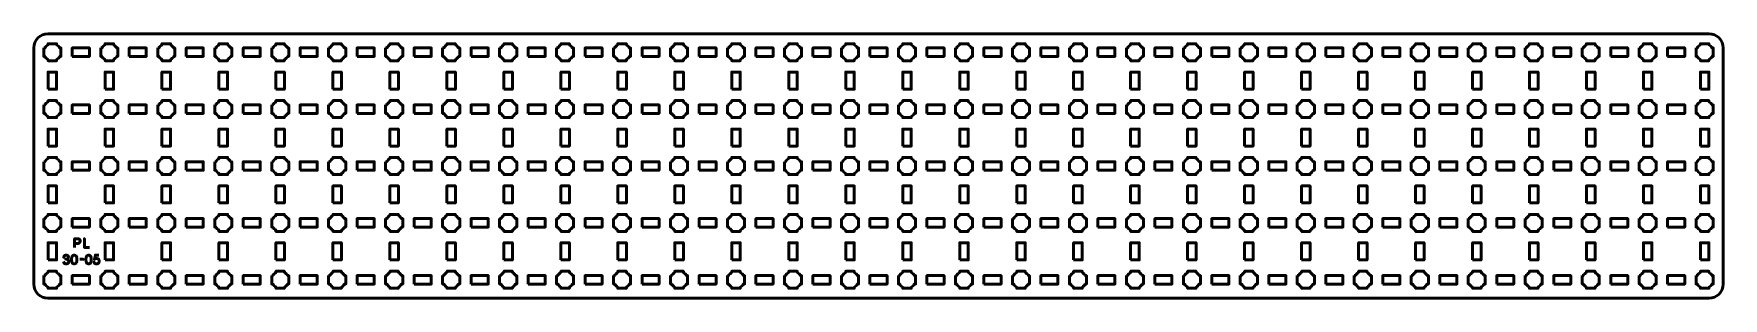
# Model space of a CAD drawing. Header units: centimetres. Extents: x -40.1 to 19.1, y -19.5 to -10.2.
import ezdxf

# ---------------------------------------------------------------- set-up
doc = ezdxf.new("R2010")
doc.units = ezdxf.units.CM
doc.header["$MEASUREMENT"] = 0
doc.layers.add('Layer 1', color=7, linetype='Continuous')

msp = doc.modelspace()

# ---------------------------------------------------------------- linework, layer by layer
at = {"layer": 'Layer 1', "color": 250, "lineweight": 53}
for points in [[(-38.8, -11), (-38.2, -11), (-38.2, -10.7), (-38.8, -10.7), (-38.8, -11)], [(-36.8, -11), (-36.2, -11), (-36.2, -10.7), (-36.8, -10.7), (-36.8, -11)], [(-34.8, -11), (-34.2, -11), (-34.2, -10.7), (-34.8, -10.7), (-34.8, -11)], [(-32.8, -11), (-32.2, -11), (-32.2, -10.7), (-32.8, -10.7), (-32.8, -11)], [(-30.8, -11), (-30.2, -11), (-30.2, -10.7), (-30.8, -10.7), (-30.8, -11)], [(-28.8, -11), (-28.2, -11), (-28.2, -10.7), (-28.8, -10.7), (-28.8, -11)], [(-26.8, -11), (-26.2, -11), (-26.2, -10.7), (-26.8, -10.7), (-26.8, -11)], [(-24.8, -11), (-24.2, -11), (-24.2, -10.7), (-24.8, -10.7), (-24.8, -11)], [(-22.8, -11), (-22.2, -11), (-22.2, -10.7), (-22.8, -10.7), (-22.8, -11)], [(-20.8, -11), (-20.2, -11), (-20.2, -10.7), (-20.8, -10.7), (-20.8, -11)], [(-18.8, -11), (-18.2, -11), (-18.2, -10.7), (-18.8, -10.7), (-18.8, -11)], [(-16.8, -11), (-16.2, -11), (-16.2, -10.7), (-16.8, -10.7), (-16.8, -11)], [(-14.8, -11), (-14.2, -11), (-14.2, -10.7), (-14.8, -10.7), (-14.8, -11)], [(-12.8, -11), (-12.2, -11), (-12.2, -10.7), (-12.8, -10.7), (-12.8, -11)], [(-10.8, -11), (-10.2, -11), (-10.2, -10.7), (-10.8, -10.7), (-10.8, -11)], [(-8.8, -11), (-8.2, -11), (-8.2, -10.7), (-8.8, -10.7), (-8.8, -11)], [(-6.8, -11), (-6.2, -11), (-6.2, -10.7), (-6.8, -10.7), (-6.8, -11)], [(-4.8, -11), (-4.2, -11), (-4.2, -10.7), (-4.8, -10.7), (-4.8, -11)], [(-2.8, -11), (-2.2, -11), (-2.2, -10.7), (-2.8, -10.7), (-2.8, -11)], [(-0.8, -11), (-0.2, -11), (-0.2, -10.7), (-0.8, -10.7), (-0.8, -11)], [(1.2, -11), (1.8, -11), (1.8, -10.7), (1.2, -10.7), (1.2, -11)], [(3.2, -11), (3.8, -11), (3.8, -10.7), (3.2, -10.7), (3.2, -11)], [(5.2, -11), (5.8, -11), (5.8, -10.7), (5.2, -10.7), (5.2, -11)], [(7.2, -11), (7.8, -11), (7.8, -10.7), (7.2, -10.7), (7.2, -11)], [(9.2, -11), (9.8, -11), (9.8, -10.7), (9.2, -10.7), (9.2, -11)], [(11.2, -11), (11.8, -11), (11.8, -10.7), (11.2, -10.7), (11.2, -11)], [(13.2, -11), (13.8, -11), (13.8, -10.7), (13.2, -10.7), (13.2, -11)], [(15.2, -11), (15.8, -11), (15.8, -10.7), (15.2, -10.7), (15.2, -11)], [(17.2, -11), (17.8, -11), (17.8, -10.7), (17.2, -10.7), (17.2, -11)], [(-39.65, -12.15), (-39.35, -12.15), (-39.35, -11.55), (-39.65, -11.55), (-39.65, -12.15)], [(-37.65, -12.15), (-37.35, -12.15), (-37.35, -11.55), (-37.65, -11.55), (-37.65, -12.15)], [(-35.65, -12.15), (-35.35, -12.15), (-35.35, -11.55), (-35.65, -11.55), (-35.65, -12.15)], [(-33.65, -12.15), (-33.35, -12.15), (-33.35, -11.55), (-33.65, -11.55), (-33.65, -12.15)], [(-31.65, -12.15), (-31.35, -12.15), (-31.35, -11.55), (-31.65, -11.55), (-31.65, -12.15)], [(-29.65, -12.15), (-29.35, -12.15), (-29.35, -11.55), (-29.65, -11.55), (-29.65, -12.15)], [(-27.65, -12.15), (-27.35, -12.15), (-27.35, -11.55), (-27.65, -11.55), (-27.65, -12.15)], [(-25.65, -12.15), (-25.35, -12.15), (-25.35, -11.55), (-25.65, -11.55), (-25.65, -12.15)], [(-23.65, -12.15), (-23.35, -12.15), (-23.35, -11.55), (-23.65, -11.55), (-23.65, -12.15)], [(-21.65, -12.15), (-21.35, -12.15), (-21.35, -11.55), (-21.65, -11.55), (-21.65, -12.15)], [(-19.65, -12.15), (-19.35, -12.15), (-19.35, -11.55), (-19.65, -11.55), (-19.65, -12.15)], [(-17.65, -12.15), (-17.35, -12.15), (-17.35, -11.55), (-17.65, -11.55), (-17.65, -12.15)], [(-15.65, -12.15), (-15.35, -12.15), (-15.35, -11.55), (-15.65, -11.55), (-15.65, -12.15)], [(-13.65, -12.15), (-13.35, -12.15), (-13.35, -11.55), (-13.65, -11.55), (-13.65, -12.15)], [(-11.65, -12.15), (-11.35, -12.15), (-11.35, -11.55), (-11.65, -11.55), (-11.65, -12.15)], [(-9.65, -12.15), (-9.35, -12.15), (-9.35, -11.55), (-9.65, -11.55), (-9.65, -12.15)], [(-7.65, -12.15), (-7.35, -12.15), (-7.35, -11.55), (-7.65, -11.55), (-7.65, -12.15)], [(-5.65, -12.15), (-5.35, -12.15), (-5.35, -11.55), (-5.65, -11.55), (-5.65, -12.15)], [(-3.65, -12.15), (-3.35, -12.15), (-3.35, -11.55), (-3.65, -11.55), (-3.65, -12.15)], [(-1.65, -12.15), (-1.35, -12.15), (-1.35, -11.55), (-1.65, -11.55), (-1.65, -12.15)], [(0.35, -12.15), (0.65, -12.15), (0.65, -11.55), (0.35, -11.55), (0.35, -12.15)], [(2.35, -12.15), (2.65, -12.15), (2.65, -11.55), (2.35, -11.55), (2.35, -12.15)], [(4.35, -12.15), (4.65, -12.15), (4.65, -11.55), (4.35, -11.55), (4.35, -12.15)], [(6.35, -12.15), (6.65, -12.15), (6.65, -11.55), (6.35, -11.55), (6.35, -12.15)], [(8.35, -12.15), (8.65, -12.15), (8.65, -11.55), (8.35, -11.55), (8.35, -12.15)], [(10.35, -12.15), (10.65, -12.15), (10.65, -11.55), (10.35, -11.55), (10.35, -12.15)], [(12.35, -12.15), (12.65, -12.15), (12.65, -11.55), (12.35, -11.55), (12.35, -12.15)], [(14.35, -12.15), (14.65, -12.15), (14.65, -11.55), (14.35, -11.55), (14.35, -12.15)], [(16.35, -12.15), (16.65, -12.15), (16.65, -11.55), (16.35, -11.55), (16.35, -12.15)], [(18.35, -12.15), (18.65, -12.15), (18.65, -11.55), (18.35, -11.55), (18.35, -12.15)], [(-38.8, -13), (-38.2, -13), (-38.2, -12.7), (-38.8, -12.7), (-38.8, -13)], [(-36.8, -13), (-36.2, -13), (-36.2, -12.7), (-36.8, -12.7), (-36.8, -13)], [(-34.8, -13), (-34.2, -13), (-34.2, -12.7), (-34.8, -12.7), (-34.8, -13)], [(-32.8, -13), (-32.2, -13), (-32.2, -12.7), (-32.8, -12.7), (-32.8, -13)], [(-30.8, -13), (-30.2, -13), (-30.2, -12.7), (-30.8, -12.7), (-30.8, -13)], [(-28.8, -13), (-28.2, -13), (-28.2, -12.7), (-28.8, -12.7), (-28.8, -13)], [(-26.8, -13), (-26.2, -13), (-26.2, -12.7), (-26.8, -12.7), (-26.8, -13)], [(-24.8, -13), (-24.2, -13), (-24.2, -12.7), (-24.8, -12.7), (-24.8, -13)], [(-22.8, -13), (-22.2, -13), (-22.2, -12.7), (-22.8, -12.7), (-22.8, -13)], [(-20.8, -13), (-20.2, -13), (-20.2, -12.7), (-20.8, -12.7), (-20.8, -13)], [(-18.8, -13), (-18.2, -13), (-18.2, -12.7), (-18.8, -12.7), (-18.8, -13)], [(-16.8, -13), (-16.2, -13), (-16.2, -12.7), (-16.8, -12.7), (-16.8, -13)], [(-14.8, -13), (-14.2, -13), (-14.2, -12.7), (-14.8, -12.7), (-14.8, -13)], [(-12.8, -13), (-12.2, -13), (-12.2, -12.7), (-12.8, -12.7), (-12.8, -13)], [(-10.8, -13), (-10.2, -13), (-10.2, -12.7), (-10.8, -12.7), (-10.8, -13)], [(-8.8, -13), (-8.2, -13), (-8.2, -12.7), (-8.8, -12.7), (-8.8, -13)], [(-6.8, -13), (-6.2, -13), (-6.2, -12.7), (-6.8, -12.7), (-6.8, -13)], [(-4.8, -13), (-4.2, -13), (-4.2, -12.7), (-4.8, -12.7), (-4.8, -13)], [(-2.8, -13), (-2.2, -13), (-2.2, -12.7), (-2.8, -12.7), (-2.8, -13)], [(-0.8, -13), (-0.2, -13), (-0.2, -12.7), (-0.8, -12.7), (-0.8, -13)], [(1.2, -13), (1.8, -13), (1.8, -12.7), (1.2, -12.7), (1.2, -13)], [(3.2, -13), (3.8, -13), (3.8, -12.7), (3.2, -12.7), (3.2, -13)], [(5.2, -13), (5.8, -13), (5.8, -12.7), (5.2, -12.7), (5.2, -13)], [(7.2, -13), (7.8, -13), (7.8, -12.7), (7.2, -12.7), (7.2, -13)], [(9.2, -13), (9.8, -13), (9.8, -12.7), (9.2, -12.7), (9.2, -13)], [(11.2, -13), (11.8, -13), (11.8, -12.7), (11.2, -12.7), (11.2, -13)], [(13.2, -13), (13.8, -13), (13.8, -12.7), (13.2, -12.7), (13.2, -13)], [(15.2, -13), (15.8, -13), (15.8, -12.7), (15.2, -12.7), (15.2, -13)], [(17.2, -13), (17.8, -13), (17.8, -12.7), (17.2, -12.7), (17.2, -13)], [(-39.65, -14.15), (-39.35, -14.15), (-39.35, -13.55), (-39.65, -13.55), (-39.65, -14.15)], [(-37.65, -14.15), (-37.35, -14.15), (-37.35, -13.55), (-37.65, -13.55), (-37.65, -14.15)], [(-35.65, -14.15), (-35.35, -14.15), (-35.35, -13.55), (-35.65, -13.55), (-35.65, -14.15)], [(-33.65, -14.15), (-33.35, -14.15), (-33.35, -13.55), (-33.65, -13.55), (-33.65, -14.15)], [(-31.65, -14.15), (-31.35, -14.15), (-31.35, -13.55), (-31.65, -13.55), (-31.65, -14.15)], [(-29.65, -14.15), (-29.35, -14.15), (-29.35, -13.55), (-29.65, -13.55), (-29.65, -14.15)], [(-27.65, -14.15), (-27.35, -14.15), (-27.35, -13.55), (-27.65, -13.55), (-27.65, -14.15)], [(-25.65, -14.15), (-25.35, -14.15), (-25.35, -13.55), (-25.65, -13.55), (-25.65, -14.15)], [(-23.65, -14.15), (-23.35, -14.15), (-23.35, -13.55), (-23.65, -13.55), (-23.65, -14.15)], [(-21.65, -14.15), (-21.35, -14.15), (-21.35, -13.55), (-21.65, -13.55), (-21.65, -14.15)], [(-19.65, -14.15), (-19.35, -14.15), (-19.35, -13.55), (-19.65, -13.55), (-19.65, -14.15)], [(-17.65, -14.15), (-17.35, -14.15), (-17.35, -13.55), (-17.65, -13.55), (-17.65, -14.15)], [(-15.65, -14.15), (-15.35, -14.15), (-15.35, -13.55), (-15.65, -13.55), (-15.65, -14.15)], [(-13.65, -14.15), (-13.35, -14.15), (-13.35, -13.55), (-13.65, -13.55), (-13.65, -14.15)], [(-11.65, -14.15), (-11.35, -14.15), (-11.35, -13.55), (-11.65, -13.55), (-11.65, -14.15)], [(-9.65, -14.15), (-9.35, -14.15), (-9.35, -13.55), (-9.65, -13.55), (-9.65, -14.15)], [(-7.65, -14.15), (-7.35, -14.15), (-7.35, -13.55), (-7.65, -13.55), (-7.65, -14.15)], [(-5.65, -14.15), (-5.35, -14.15), (-5.35, -13.55), (-5.65, -13.55), (-5.65, -14.15)], [(-3.65, -14.15), (-3.35, -14.15), (-3.35, -13.55), (-3.65, -13.55), (-3.65, -14.15)], [(-1.65, -14.15), (-1.35, -14.15), (-1.35, -13.55), (-1.65, -13.55), (-1.65, -14.15)], [(0.35, -14.15), (0.65, -14.15), (0.65, -13.55), (0.35, -13.55), (0.35, -14.15)], [(2.35, -14.15), (2.65, -14.15), (2.65, -13.55), (2.35, -13.55), (2.35, -14.15)], [(4.35, -14.15), (4.65, -14.15), (4.65, -13.55), (4.35, -13.55), (4.35, -14.15)], [(6.35, -14.15), (6.65, -14.15), (6.65, -13.55), (6.35, -13.55), (6.35, -14.15)], [(8.35, -14.15), (8.65, -14.15), (8.65, -13.55), (8.35, -13.55), (8.35, -14.15)], [(10.35, -14.15), (10.65, -14.15), (10.65, -13.55), (10.35, -13.55), (10.35, -14.15)], [(12.35, -14.15), (12.65, -14.15), (12.65, -13.55), (12.35, -13.55), (12.35, -14.15)], [(14.35, -14.15), (14.65, -14.15), (14.65, -13.55), (14.35, -13.55), (14.35, -14.15)], [(16.35, -14.15), (16.65, -14.15), (16.65, -13.55), (16.35, -13.55), (16.35, -14.15)], [(18.35, -14.15), (18.65, -14.15), (18.65, -13.55), (18.35, -13.55), (18.35, -14.15)], [(-38.8, -15), (-38.2, -15), (-38.2, -14.7), (-38.8, -14.7), (-38.8, -15)], [(-36.8, -15), (-36.2, -15), (-36.2, -14.7), (-36.8, -14.7), (-36.8, -15)], [(-34.8, -15), (-34.2, -15), (-34.2, -14.7), (-34.8, -14.7), (-34.8, -15)], [(-32.8, -15), (-32.2, -15), (-32.2, -14.7), (-32.8, -14.7), (-32.8, -15)], [(-30.8, -15), (-30.2, -15), (-30.2, -14.7), (-30.8, -14.7), (-30.8, -15)], [(-28.8, -15), (-28.2, -15), (-28.2, -14.7), (-28.8, -14.7), (-28.8, -15)], [(-26.8, -15), (-26.2, -15), (-26.2, -14.7), (-26.8, -14.7), (-26.8, -15)], [(-24.8, -15), (-24.2, -15), (-24.2, -14.7), (-24.8, -14.7), (-24.8, -15)], [(-22.8, -15), (-22.2, -15), (-22.2, -14.7), (-22.8, -14.7), (-22.8, -15)], [(-20.8, -15), (-20.2, -15), (-20.2, -14.7), (-20.8, -14.7), (-20.8, -15)], [(-18.8, -15), (-18.2, -15), (-18.2, -14.7), (-18.8, -14.7), (-18.8, -15)], [(-16.8, -15), (-16.2, -15), (-16.2, -14.7), (-16.8, -14.7), (-16.8, -15)], [(-14.8, -15), (-14.2, -15), (-14.2, -14.7), (-14.8, -14.7), (-14.8, -15)], [(-12.8, -15), (-12.2, -15), (-12.2, -14.7), (-12.8, -14.7), (-12.8, -15)], [(-10.8, -15), (-10.2, -15), (-10.2, -14.7), (-10.8, -14.7), (-10.8, -15)], [(-8.8, -15), (-8.2, -15), (-8.2, -14.7), (-8.8, -14.7), (-8.8, -15)], [(-6.8, -15), (-6.2, -15), (-6.2, -14.7), (-6.8, -14.7), (-6.8, -15)], [(-4.8, -15), (-4.2, -15), (-4.2, -14.7), (-4.8, -14.7), (-4.8, -15)], [(-2.8, -15), (-2.2, -15), (-2.2, -14.7), (-2.8, -14.7), (-2.8, -15)], [(-0.8, -15), (-0.2, -15), (-0.2, -14.7), (-0.8, -14.7), (-0.8, -15)], [(1.2, -15), (1.8, -15), (1.8, -14.7), (1.2, -14.7), (1.2, -15)], [(3.2, -15), (3.8, -15), (3.8, -14.7), (3.2, -14.7), (3.2, -15)], [(5.2, -15), (5.8, -15), (5.8, -14.7), (5.2, -14.7), (5.2, -15)], [(7.2, -15), (7.8, -15), (7.8, -14.7), (7.2, -14.7), (7.2, -15)], [(9.2, -15), (9.8, -15), (9.8, -14.7), (9.2, -14.7), (9.2, -15)], [(11.2, -15), (11.8, -15), (11.8, -14.7), (11.2, -14.7), (11.2, -15)], [(13.2, -15), (13.8, -15), (13.8, -14.7), (13.2, -14.7), (13.2, -15)], [(15.2, -15), (15.8, -15), (15.8, -14.7), (15.2, -14.7), (15.2, -15)], [(17.2, -15), (17.8, -15), (17.8, -14.7), (17.2, -14.7), (17.2, -15)], [(-39.65, -16.15), (-39.35, -16.15), (-39.35, -15.55), (-39.65, -15.55), (-39.65, -16.15)], [(-37.65, -16.15), (-37.35, -16.15), (-37.35, -15.55), (-37.65, -15.55), (-37.65, -16.15)], [(-35.65, -16.15), (-35.35, -16.15), (-35.35, -15.55), (-35.65, -15.55), (-35.65, -16.15)], [(-33.65, -16.15), (-33.35, -16.15), (-33.35, -15.55), (-33.65, -15.55), (-33.65, -16.15)], [(-31.65, -16.15), (-31.35, -16.15), (-31.35, -15.55), (-31.65, -15.55), (-31.65, -16.15)], [(-29.65, -16.15), (-29.35, -16.15), (-29.35, -15.55), (-29.65, -15.55), (-29.65, -16.15)], [(-27.65, -16.15), (-27.35, -16.15), (-27.35, -15.55), (-27.65, -15.55), (-27.65, -16.15)], [(-25.65, -16.15), (-25.35, -16.15), (-25.35, -15.55), (-25.65, -15.55), (-25.65, -16.15)], [(-23.65, -16.15), (-23.35, -16.15), (-23.35, -15.55), (-23.65, -15.55), (-23.65, -16.15)], [(-21.65, -16.15), (-21.35, -16.15), (-21.35, -15.55), (-21.65, -15.55), (-21.65, -16.15)], [(-19.65, -16.15), (-19.35, -16.15), (-19.35, -15.55), (-19.65, -15.55), (-19.65, -16.15)], [(-17.65, -16.15), (-17.35, -16.15), (-17.35, -15.55), (-17.65, -15.55), (-17.65, -16.15)], [(-15.65, -16.15), (-15.35, -16.15), (-15.35, -15.55), (-15.65, -15.55), (-15.65, -16.15)], [(-13.65, -16.15), (-13.35, -16.15), (-13.35, -15.55), (-13.65, -15.55), (-13.65, -16.15)], [(-11.65, -16.15), (-11.35, -16.15), (-11.35, -15.55), (-11.65, -15.55), (-11.65, -16.15)], [(-9.65, -16.15), (-9.35, -16.15), (-9.35, -15.55), (-9.65, -15.55), (-9.65, -16.15)], [(-7.65, -16.15), (-7.35, -16.15), (-7.35, -15.55), (-7.65, -15.55), (-7.65, -16.15)], [(-5.65, -16.15), (-5.35, -16.15), (-5.35, -15.55), (-5.65, -15.55), (-5.65, -16.15)], [(-3.65, -16.15), (-3.35, -16.15), (-3.35, -15.55), (-3.65, -15.55), (-3.65, -16.15)], [(-1.65, -16.15), (-1.35, -16.15), (-1.35, -15.55), (-1.65, -15.55), (-1.65, -16.15)], [(0.35, -16.15), (0.65, -16.15), (0.65, -15.55), (0.35, -15.55), (0.35, -16.15)], [(2.35, -16.15), (2.65, -16.15), (2.65, -15.55), (2.35, -15.55), (2.35, -16.15)], [(4.35, -16.15), (4.65, -16.15), (4.65, -15.55), (4.35, -15.55), (4.35, -16.15)], [(6.35, -16.15), (6.65, -16.15), (6.65, -15.55), (6.35, -15.55), (6.35, -16.15)], [(8.35, -16.15), (8.65, -16.15), (8.65, -15.55), (8.35, -15.55), (8.35, -16.15)], [(10.35, -16.15), (10.65, -16.15), (10.65, -15.55), (10.35, -15.55), (10.35, -16.15)], [(12.35, -16.15), (12.65, -16.15), (12.65, -15.55), (12.35, -15.55), (12.35, -16.15)], [(14.35, -16.15), (14.65, -16.15), (14.65, -15.55), (14.35, -15.55), (14.35, -16.15)], [(16.35, -16.15), (16.65, -16.15), (16.65, -15.55), (16.35, -15.55), (16.35, -16.15)], [(18.35, -16.15), (18.65, -16.15), (18.65, -15.55), (18.35, -15.55), (18.35, -16.15)], [(-38.8, -17), (-38.2, -17), (-38.2, -16.7), (-38.8, -16.7), (-38.8, -17)], [(-36.8, -17), (-36.2, -17), (-36.2, -16.7), (-36.8, -16.7), (-36.8, -17)], [(-34.8, -17), (-34.2, -17), (-34.2, -16.7), (-34.8, -16.7), (-34.8, -17)], [(-32.8, -17), (-32.2, -17), (-32.2, -16.7), (-32.8, -16.7), (-32.8, -17)], [(-30.8, -17), (-30.2, -17), (-30.2, -16.7), (-30.8, -16.7), (-30.8, -17)], [(-28.8, -17), (-28.2, -17), (-28.2, -16.7), (-28.8, -16.7), (-28.8, -17)], [(-26.8, -17), (-26.2, -17), (-26.2, -16.7), (-26.8, -16.7), (-26.8, -17)], [(-24.8, -17), (-24.2, -17), (-24.2, -16.7), (-24.8, -16.7), (-24.8, -17)], [(-22.8, -17), (-22.2, -17), (-22.2, -16.7), (-22.8, -16.7), (-22.8, -17)], [(-20.8, -17), (-20.2, -17), (-20.2, -16.7), (-20.8, -16.7), (-20.8, -17)], [(-18.8, -17), (-18.2, -17), (-18.2, -16.7), (-18.8, -16.7), (-18.8, -17)], [(-16.8, -17), (-16.2, -17), (-16.2, -16.7), (-16.8, -16.7), (-16.8, -17)], [(-14.8, -17), (-14.2, -17), (-14.2, -16.7), (-14.8, -16.7), (-14.8, -17)], [(-12.8, -17), (-12.2, -17), (-12.2, -16.7), (-12.8, -16.7), (-12.8, -17)], [(-10.8, -17), (-10.2, -17), (-10.2, -16.7), (-10.8, -16.7), (-10.8, -17)], [(-8.8, -17), (-8.2, -17), (-8.2, -16.7), (-8.8, -16.7), (-8.8, -17)], [(-6.8, -17), (-6.2, -17), (-6.2, -16.7), (-6.8, -16.7), (-6.8, -17)], [(-4.8, -17), (-4.2, -17), (-4.2, -16.7), (-4.8, -16.7), (-4.8, -17)], [(-2.8, -17), (-2.2, -17), (-2.2, -16.7), (-2.8, -16.7), (-2.8, -17)], [(-0.8, -17), (-0.2, -17), (-0.2, -16.7), (-0.8, -16.7), (-0.8, -17)], [(1.2, -17), (1.8, -17), (1.8, -16.7), (1.2, -16.7), (1.2, -17)], [(3.2, -17), (3.8, -17), (3.8, -16.7), (3.2, -16.7), (3.2, -17)], [(5.2, -17), (5.8, -17), (5.8, -16.7), (5.2, -16.7), (5.2, -17)], [(7.2, -17), (7.8, -17), (7.8, -16.7), (7.2, -16.7), (7.2, -17)], [(9.2, -17), (9.8, -17), (9.8, -16.7), (9.2, -16.7), (9.2, -17)], [(11.2, -17), (11.8, -17), (11.8, -16.7), (11.2, -16.7), (11.2, -17)], [(13.2, -17), (13.8, -17), (13.8, -16.7), (13.2, -16.7), (13.2, -17)], [(15.2, -17), (15.8, -17), (15.8, -16.7), (15.2, -16.7), (15.2, -17)], [(17.2, -17), (17.8, -17), (17.8, -16.7), (17.2, -16.7), (17.2, -17)], [(-39.65, -18.15), (-39.35, -18.15), (-39.35, -17.55), (-39.65, -17.55), (-39.65, -18.15)], [(-37.65, -18.15), (-37.35, -18.15), (-37.35, -17.55), (-37.65, -17.55), (-37.65, -18.15)], [(-35.65, -18.15), (-35.35, -18.15), (-35.35, -17.55), (-35.65, -17.55), (-35.65, -18.15)], [(-33.65, -18.15), (-33.35, -18.15), (-33.35, -17.55), (-33.65, -17.55), (-33.65, -18.15)], [(-31.65, -18.15), (-31.35, -18.15), (-31.35, -17.55), (-31.65, -17.55), (-31.65, -18.15)], [(-29.65, -18.15), (-29.35, -18.15), (-29.35, -17.55), (-29.65, -17.55), (-29.65, -18.15)], [(-27.65, -18.15), (-27.35, -18.15), (-27.35, -17.55), (-27.65, -17.55), (-27.65, -18.15)], [(-25.65, -18.15), (-25.35, -18.15), (-25.35, -17.55), (-25.65, -17.55), (-25.65, -18.15)], [(-23.65, -18.15), (-23.35, -18.15), (-23.35, -17.55), (-23.65, -17.55), (-23.65, -18.15)], [(-21.65, -18.15), (-21.35, -18.15), (-21.35, -17.55), (-21.65, -17.55), (-21.65, -18.15)], [(-19.65, -18.15), (-19.35, -18.15), (-19.35, -17.55), (-19.65, -17.55), (-19.65, -18.15)], [(-17.65, -18.15), (-17.35, -18.15), (-17.35, -17.55), (-17.65, -17.55), (-17.65, -18.15)], [(-15.65, -18.15), (-15.35, -18.15), (-15.35, -17.55), (-15.65, -17.55), (-15.65, -18.15)], [(-13.65, -18.15), (-13.35, -18.15), (-13.35, -17.55), (-13.65, -17.55), (-13.65, -18.15)], [(-11.65, -18.15), (-11.35, -18.15), (-11.35, -17.55), (-11.65, -17.55), (-11.65, -18.15)], [(-9.65, -18.15), (-9.35, -18.15), (-9.35, -17.55), (-9.65, -17.55), (-9.65, -18.15)], [(-7.65, -18.15), (-7.35, -18.15), (-7.35, -17.55), (-7.65, -17.55), (-7.65, -18.15)], [(-5.65, -18.15), (-5.35, -18.15), (-5.35, -17.55), (-5.65, -17.55), (-5.65, -18.15)], [(-3.65, -18.15), (-3.35, -18.15), (-3.35, -17.55), (-3.65, -17.55), (-3.65, -18.15)], [(-1.65, -18.15), (-1.35, -18.15), (-1.35, -17.55), (-1.65, -17.55), (-1.65, -18.15)], [(0.35, -18.15), (0.65, -18.15), (0.65, -17.55), (0.35, -17.55), (0.35, -18.15)], [(2.35, -18.15), (2.65, -18.15), (2.65, -17.55), (2.35, -17.55), (2.35, -18.15)], [(4.35, -18.15), (4.65, -18.15), (4.65, -17.55), (4.35, -17.55), (4.35, -18.15)], [(6.35, -18.15), (6.65, -18.15), (6.65, -17.55), (6.35, -17.55), (6.35, -18.15)], [(8.35, -18.15), (8.65, -18.15), (8.65, -17.55), (8.35, -17.55), (8.35, -18.15)], [(10.35, -18.15), (10.65, -18.15), (10.65, -17.55), (10.35, -17.55), (10.35, -18.15)], [(12.35, -18.15), (12.65, -18.15), (12.65, -17.55), (12.35, -17.55), (12.35, -18.15)], [(14.35, -18.15), (14.65, -18.15), (14.65, -17.55), (14.35, -17.55), (14.35, -18.15)], [(16.35, -18.15), (16.65, -18.15), (16.65, -17.55), (16.35, -17.55), (16.35, -18.15)], [(18.35, -18.15), (18.65, -18.15), (18.65, -17.55), (18.35, -17.55), (18.35, -18.15)], [(-38.8, -19), (-38.2, -19), (-38.2, -18.7), (-38.8, -18.7), (-38.8, -19)], [(-36.8, -19), (-36.2, -19), (-36.2, -18.7), (-36.8, -18.7), (-36.8, -19)], [(-34.8, -19), (-34.2, -19), (-34.2, -18.7), (-34.8, -18.7), (-34.8, -19)], [(-32.8, -19), (-32.2, -19), (-32.2, -18.7), (-32.8, -18.7), (-32.8, -19)], [(-30.8, -19), (-30.2, -19), (-30.2, -18.7), (-30.8, -18.7), (-30.8, -19)], [(-28.8, -19), (-28.2, -19), (-28.2, -18.7), (-28.8, -18.7), (-28.8, -19)], [(-26.8, -19), (-26.2, -19), (-26.2, -18.7), (-26.8, -18.7), (-26.8, -19)], [(-24.8, -19), (-24.2, -19), (-24.2, -18.7), (-24.8, -18.7), (-24.8, -19)], [(-22.8, -19), (-22.2, -19), (-22.2, -18.7), (-22.8, -18.7), (-22.8, -19)], [(-20.8, -19), (-20.2, -19), (-20.2, -18.7), (-20.8, -18.7), (-20.8, -19)], [(-18.8, -19), (-18.2, -19), (-18.2, -18.7), (-18.8, -18.7), (-18.8, -19)], [(-16.8, -19), (-16.2, -19), (-16.2, -18.7), (-16.8, -18.7), (-16.8, -19)], [(-14.8, -19), (-14.2, -19), (-14.2, -18.7), (-14.8, -18.7), (-14.8, -19)], [(-12.8, -19), (-12.2, -19), (-12.2, -18.7), (-12.8, -18.7), (-12.8, -19)], [(-10.8, -19), (-10.2, -19), (-10.2, -18.7), (-10.8, -18.7), (-10.8, -19)], [(-8.8, -19), (-8.2, -19), (-8.2, -18.7), (-8.8, -18.7), (-8.8, -19)], [(-6.8, -19), (-6.2, -19), (-6.2, -18.7), (-6.8, -18.7), (-6.8, -19)], [(-4.8, -19), (-4.2, -19), (-4.2, -18.7), (-4.8, -18.7), (-4.8, -19)], [(-2.8, -19), (-2.2, -19), (-2.2, -18.7), (-2.8, -18.7), (-2.8, -19)], [(-0.8, -19), (-0.2, -19), (-0.2, -18.7), (-0.8, -18.7), (-0.8, -19)], [(1.2, -19), (1.8, -19), (1.8, -18.7), (1.2, -18.7), (1.2, -19)], [(3.2, -19), (3.8, -19), (3.8, -18.7), (3.2, -18.7), (3.2, -19)], [(5.2, -19), (5.8, -19), (5.8, -18.7), (5.2, -18.7), (5.2, -19)], [(7.2, -19), (7.8, -19), (7.8, -18.7), (7.2, -18.7), (7.2, -19)], [(9.2, -19), (9.8, -19), (9.8, -18.7), (9.2, -18.7), (9.2, -19)], [(11.2, -19), (11.8, -19), (11.8, -18.7), (11.2, -18.7), (11.2, -19)], [(13.2, -19), (13.8, -19), (13.8, -18.7), (13.2, -18.7), (13.2, -19)], [(15.2, -19), (15.8, -19), (15.8, -18.7), (15.2, -18.7), (15.2, -19)], [(17.2, -19), (17.8, -19), (17.8, -18.7), (17.2, -18.7), (17.2, -19)]]:
    msp.add_lwpolyline(points, close=True, dxfattribs=at)
msp.add_open_spline([(-40.15, -19), (-40.15, -19), (-40.15, -10.7), (-40.15, -10.7), (-40.15, -10.7), (-40.15, -10.42391), (-39.92609, -10.2), (-39.65, -10.2), (-39.65, -10.2), (-39.65, -10.2), (18.65, -10.2), (18.65, -10.2), (18.65, -10.2), (18.92609, -10.2), (19.15, -10.42391), (19.15, -10.7), (19.15, -10.7), (19.15, -10.7), (19.15, -19), (19.15, -19), (19.15, -19), (19.15, -19.27609), (18.92609, -19.5), (18.65, -19.5), (18.65, -19.5), (18.65, -19.5), (-39.65, -19.5), (-39.65, -19.5), (-39.65, -19.5), (-39.92609, -19.5), (-40.15, -19.27609), (-40.15, -19)], degree=3, knots=[0, 0, 0, 0, 0.125, 0.125, 0.125, 0.125, 0.25, 0.25, 0.25, 0.25, 0.375, 0.375, 0.375, 0.375, 0.5, 0.5, 0.5, 0.5, 0.625, 0.625, 0.625, 0.625, 0.75, 0.75, 0.75, 0.75, 0.875, 0.875, 0.875, 0.875, 1, 1, 1, 1], dxfattribs=at)
at = {"layer": 'Layer 1', "lineweight": 53}
for points in [[(-39.8, -10.7), (-39.8, -10.7), (-39.75985, -10.7), (-39.75985, -10.7), (-39.75985, -10.7), (-39.7335, -10.65447), (-39.69553, -10.6165), (-39.65, -10.59015), (-39.65, -10.59015), (-39.65, -10.59015), (-39.65, -10.55), (-39.65, -10.55), (-39.65, -10.55), (-39.65, -10.55), (-39.5, -10.55), (-39.5, -10.55), (-39.5, -10.55), (-39.5, -10.55), (-39.35, -10.55), (-39.35, -10.55), (-39.35, -10.55), (-39.35, -10.55), (-39.35, -10.59015), (-39.35, -10.59015), (-39.35, -10.59015), (-39.30447, -10.6165), (-39.2665, -10.65447), (-39.24015, -10.7), (-39.24015, -10.7), (-39.24015, -10.7), (-39.2, -10.7), (-39.2, -10.7), (-39.2, -10.7), (-39.2, -10.7), (-39.2, -10.85), (-39.2, -10.85), (-39.2, -10.85), (-39.2, -10.85), (-39.2, -11), (-39.2, -11), (-39.2, -11), (-39.2, -11), (-39.24015, -11), (-39.24015, -11), (-39.24015, -11), (-39.2665, -11.04553), (-39.30447, -11.0835), (-39.35, -11.10985), (-39.35, -11.10985), (-39.35, -11.10985), (-39.35, -11.15), (-39.35, -11.15), (-39.35, -11.15), (-39.35, -11.15), (-39.5, -11.15), (-39.5, -11.15), (-39.5, -11.15), (-39.5, -11.15), (-39.65, -11.15), (-39.65, -11.15), (-39.65, -11.15), (-39.65, -11.15), (-39.65, -11.10985), (-39.65, -11.10985), (-39.65, -11.10985), (-39.69553, -11.0835), (-39.7335, -11.04553), (-39.75985, -11), (-39.75985, -11), (-39.75985, -11), (-39.8, -11), (-39.8, -11), (-39.8, -11), (-39.8, -11), (-39.8, -10.85), (-39.8, -10.85), (-39.8, -10.85), (-39.8, -10.85), (-39.8, -10.7), (-39.8, -10.7)], [(-37.8, -10.7), (-37.8, -10.7), (-37.75985, -10.7), (-37.75985, -10.7), (-37.75985, -10.7), (-37.7335, -10.65447), (-37.69553, -10.6165), (-37.65, -10.59015), (-37.65, -10.59015), (-37.65, -10.59015), (-37.65, -10.55), (-37.65, -10.55), (-37.65, -10.55), (-37.65, -10.55), (-37.5, -10.55), (-37.5, -10.55), (-37.5, -10.55), (-37.5, -10.55), (-37.35, -10.55), (-37.35, -10.55), (-37.35, -10.55), (-37.35, -10.55), (-37.35, -10.59015), (-37.35, -10.59015), (-37.35, -10.59015), (-37.30447, -10.6165), (-37.2665, -10.65447), (-37.24015, -10.7), (-37.24015, -10.7), (-37.24015, -10.7), (-37.2, -10.7), (-37.2, -10.7), (-37.2, -10.7), (-37.2, -10.7), (-37.2, -10.85), (-37.2, -10.85), (-37.2, -10.85), (-37.2, -10.85), (-37.2, -11), (-37.2, -11), (-37.2, -11), (-37.2, -11), (-37.24015, -11), (-37.24015, -11), (-37.24015, -11), (-37.2665, -11.04553), (-37.30447, -11.0835), (-37.35, -11.10985), (-37.35, -11.10985), (-37.35, -11.10985), (-37.35, -11.15), (-37.35, -11.15), (-37.35, -11.15), (-37.35, -11.15), (-37.5, -11.15), (-37.5, -11.15), (-37.5, -11.15), (-37.5, -11.15), (-37.65, -11.15), (-37.65, -11.15), (-37.65, -11.15), (-37.65, -11.15), (-37.65, -11.10985), (-37.65, -11.10985), (-37.65, -11.10985), (-37.69553, -11.0835), (-37.7335, -11.04553), (-37.75985, -11), (-37.75985, -11), (-37.75985, -11), (-37.8, -11), (-37.8, -11), (-37.8, -11), (-37.8, -11), (-37.8, -10.85), (-37.8, -10.85), (-37.8, -10.85), (-37.8, -10.85), (-37.8, -10.7), (-37.8, -10.7)], [(-35.8, -10.7), (-35.8, -10.7), (-35.75985, -10.7), (-35.75985, -10.7), (-35.75985, -10.7), (-35.7335, -10.65447), (-35.69553, -10.6165), (-35.65, -10.59015), (-35.65, -10.59015), (-35.65, -10.59015), (-35.65, -10.55), (-35.65, -10.55), (-35.65, -10.55), (-35.65, -10.55), (-35.5, -10.55), (-35.5, -10.55), (-35.5, -10.55), (-35.5, -10.55), (-35.35, -10.55), (-35.35, -10.55), (-35.35, -10.55), (-35.35, -10.55), (-35.35, -10.59015), (-35.35, -10.59015), (-35.35, -10.59015), (-35.30447, -10.6165), (-35.2665, -10.65447), (-35.24015, -10.7), (-35.24015, -10.7), (-35.24015, -10.7), (-35.2, -10.7), (-35.2, -10.7), (-35.2, -10.7), (-35.2, -10.7), (-35.2, -10.85), (-35.2, -10.85), (-35.2, -10.85), (-35.2, -10.85), (-35.2, -11), (-35.2, -11), (-35.2, -11), (-35.2, -11), (-35.24015, -11), (-35.24015, -11), (-35.24015, -11), (-35.2665, -11.04553), (-35.30447, -11.0835), (-35.35, -11.10985), (-35.35, -11.10985), (-35.35, -11.10985), (-35.35, -11.15), (-35.35, -11.15), (-35.35, -11.15), (-35.35, -11.15), (-35.5, -11.15), (-35.5, -11.15), (-35.5, -11.15), (-35.5, -11.15), (-35.65, -11.15), (-35.65, -11.15), (-35.65, -11.15), (-35.65, -11.15), (-35.65, -11.10985), (-35.65, -11.10985), (-35.65, -11.10985), (-35.69553, -11.0835), (-35.7335, -11.04553), (-35.75985, -11), (-35.75985, -11), (-35.75985, -11), (-35.8, -11), (-35.8, -11), (-35.8, -11), (-35.8, -11), (-35.8, -10.85), (-35.8, -10.85), (-35.8, -10.85), (-35.8, -10.85), (-35.8, -10.7), (-35.8, -10.7)], [(-33.8, -10.7), (-33.8, -10.7), (-33.75985, -10.7), (-33.75985, -10.7), (-33.75985, -10.7), (-33.7335, -10.65447), (-33.69553, -10.6165), (-33.65, -10.59015), (-33.65, -10.59015), (-33.65, -10.59015), (-33.65, -10.55), (-33.65, -10.55), (-33.65, -10.55), (-33.65, -10.55), (-33.5, -10.55), (-33.5, -10.55), (-33.5, -10.55), (-33.5, -10.55), (-33.35, -10.55), (-33.35, -10.55), (-33.35, -10.55), (-33.35, -10.55), (-33.35, -10.59015), (-33.35, -10.59015), (-33.35, -10.59015), (-33.30447, -10.6165), (-33.2665, -10.65447), (-33.24015, -10.7), (-33.24015, -10.7), (-33.24015, -10.7), (-33.2, -10.7), (-33.2, -10.7), (-33.2, -10.7), (-33.2, -10.7), (-33.2, -10.85), (-33.2, -10.85), (-33.2, -10.85), (-33.2, -10.85), (-33.2, -11), (-33.2, -11), (-33.2, -11), (-33.2, -11), (-33.24015, -11), (-33.24015, -11), (-33.24015, -11), (-33.2665, -11.04553), (-33.30447, -11.0835), (-33.35, -11.10985), (-33.35, -11.10985), (-33.35, -11.10985), (-33.35, -11.15), (-33.35, -11.15), (-33.35, -11.15), (-33.35, -11.15), (-33.5, -11.15), (-33.5, -11.15), (-33.5, -11.15), (-33.5, -11.15), (-33.65, -11.15), (-33.65, -11.15), (-33.65, -11.15), (-33.65, -11.15), (-33.65, -11.10985), (-33.65, -11.10985), (-33.65, -11.10985), (-33.69553, -11.0835), (-33.7335, -11.04553), (-33.75985, -11), (-33.75985, -11), (-33.75985, -11), (-33.8, -11), (-33.8, -11), (-33.8, -11), (-33.8, -11), (-33.8, -10.85), (-33.8, -10.85), (-33.8, -10.85), (-33.8, -10.85), (-33.8, -10.7), (-33.8, -10.7)], [(-31.8, -10.7), (-31.8, -10.7), (-31.75985, -10.7), (-31.75985, -10.7), (-31.75985, -10.7), (-31.7335, -10.65447), (-31.69553, -10.6165), (-31.65, -10.59015), (-31.65, -10.59015), (-31.65, -10.59015), (-31.65, -10.55), (-31.65, -10.55), (-31.65, -10.55), (-31.65, -10.55), (-31.5, -10.55), (-31.5, -10.55), (-31.5, -10.55), (-31.5, -10.55), (-31.35, -10.55), (-31.35, -10.55), (-31.35, -10.55), (-31.35, -10.55), (-31.35, -10.59015), (-31.35, -10.59015), (-31.35, -10.59015), (-31.30447, -10.6165), (-31.2665, -10.65447), (-31.24015, -10.7), (-31.24015, -10.7), (-31.24015, -10.7), (-31.2, -10.7), (-31.2, -10.7), (-31.2, -10.7), (-31.2, -10.7), (-31.2, -10.85), (-31.2, -10.85), (-31.2, -10.85), (-31.2, -10.85), (-31.2, -11), (-31.2, -11), (-31.2, -11), (-31.2, -11), (-31.24015, -11), (-31.24015, -11), (-31.24015, -11), (-31.2665, -11.04553), (-31.30447, -11.0835), (-31.35, -11.10985), (-31.35, -11.10985), (-31.35, -11.10985), (-31.35, -11.15), (-31.35, -11.15), (-31.35, -11.15), (-31.35, -11.15), (-31.5, -11.15), (-31.5, -11.15), (-31.5, -11.15), (-31.5, -11.15), (-31.65, -11.15), (-31.65, -11.15), (-31.65, -11.15), (-31.65, -11.15), (-31.65, -11.10985), (-31.65, -11.10985), (-31.65, -11.10985), (-31.69553, -11.0835), (-31.7335, -11.04553), (-31.75985, -11), (-31.75985, -11), (-31.75985, -11), (-31.8, -11), (-31.8, -11), (-31.8, -11), (-31.8, -11), (-31.8, -10.85), (-31.8, -10.85), (-31.8, -10.85), (-31.8, -10.85), (-31.8, -10.7), (-31.8, -10.7)], [(-29.8, -10.7), (-29.8, -10.7), (-29.75985, -10.7), (-29.75985, -10.7), (-29.75985, -10.7), (-29.7335, -10.65447), (-29.69553, -10.6165), (-29.65, -10.59015), (-29.65, -10.59015), (-29.65, -10.59015), (-29.65, -10.55), (-29.65, -10.55), (-29.65, -10.55), (-29.65, -10.55), (-29.5, -10.55), (-29.5, -10.55), (-29.5, -10.55), (-29.5, -10.55), (-29.35, -10.55), (-29.35, -10.55), (-29.35, -10.55), (-29.35, -10.55), (-29.35, -10.59015), (-29.35, -10.59015), (-29.35, -10.59015), (-29.30447, -10.6165), (-29.2665, -10.65447), (-29.24015, -10.7), (-29.24015, -10.7), (-29.24015, -10.7), (-29.2, -10.7), (-29.2, -10.7), (-29.2, -10.7), (-29.2, -10.7), (-29.2, -10.85), (-29.2, -10.85), (-29.2, -10.85), (-29.2, -10.85), (-29.2, -11), (-29.2, -11), (-29.2, -11), (-29.2, -11), (-29.24015, -11), (-29.24015, -11), (-29.24015, -11), (-29.2665, -11.04553), (-29.30447, -11.0835), (-29.35, -11.10985), (-29.35, -11.10985), (-29.35, -11.10985), (-29.35, -11.15), (-29.35, -11.15), (-29.35, -11.15), (-29.35, -11.15), (-29.5, -11.15), (-29.5, -11.15), (-29.5, -11.15), (-29.5, -11.15), (-29.65, -11.15), (-29.65, -11.15), (-29.65, -11.15), (-29.65, -11.15), (-29.65, -11.10985), (-29.65, -11.10985), (-29.65, -11.10985), (-29.69553, -11.0835), (-29.7335, -11.04553), (-29.75985, -11), (-29.75985, -11), (-29.75985, -11), (-29.8, -11), (-29.8, -11), (-29.8, -11), (-29.8, -11), (-29.8, -10.85), (-29.8, -10.85), (-29.8, -10.85), (-29.8, -10.85), (-29.8, -10.7), (-29.8, -10.7)], [(-27.8, -10.7), (-27.8, -10.7), (-27.75985, -10.7), (-27.75985, -10.7), (-27.75985, -10.7), (-27.7335, -10.65447), (-27.69553, -10.6165), (-27.65, -10.59015), (-27.65, -10.59015), (-27.65, -10.59015), (-27.65, -10.55), (-27.65, -10.55), (-27.65, -10.55), (-27.65, -10.55), (-27.5, -10.55), (-27.5, -10.55), (-27.5, -10.55), (-27.5, -10.55), (-27.35, -10.55), (-27.35, -10.55), (-27.35, -10.55), (-27.35, -10.55), (-27.35, -10.59015), (-27.35, -10.59015), (-27.35, -10.59015), (-27.30447, -10.6165), (-27.2665, -10.65447), (-27.24015, -10.7), (-27.24015, -10.7), (-27.24015, -10.7), (-27.2, -10.7), (-27.2, -10.7), (-27.2, -10.7), (-27.2, -10.7), (-27.2, -10.85), (-27.2, -10.85), (-27.2, -10.85), (-27.2, -10.85), (-27.2, -11), (-27.2, -11), (-27.2, -11), (-27.2, -11), (-27.24015, -11), (-27.24015, -11), (-27.24015, -11), (-27.2665, -11.04553), (-27.30447, -11.0835), (-27.35, -11.10985), (-27.35, -11.10985), (-27.35, -11.10985), (-27.35, -11.15), (-27.35, -11.15), (-27.35, -11.15), (-27.35, -11.15), (-27.5, -11.15), (-27.5, -11.15), (-27.5, -11.15), (-27.5, -11.15), (-27.65, -11.15), (-27.65, -11.15), (-27.65, -11.15), (-27.65, -11.15), (-27.65, -11.10985), (-27.65, -11.10985), (-27.65, -11.10985), (-27.69553, -11.0835), (-27.7335, -11.04553), (-27.75985, -11), (-27.75985, -11), (-27.75985, -11), (-27.8, -11), (-27.8, -11), (-27.8, -11), (-27.8, -11), (-27.8, -10.85), (-27.8, -10.85), (-27.8, -10.85), (-27.8, -10.85), (-27.8, -10.7), (-27.8, -10.7)], [(-25.8, -10.7), (-25.8, -10.7), (-25.75985, -10.7), (-25.75985, -10.7), (-25.75985, -10.7), (-25.7335, -10.65447), (-25.69553, -10.6165), (-25.65, -10.59015), (-25.65, -10.59015), (-25.65, -10.59015), (-25.65, -10.55), (-25.65, -10.55), (-25.65, -10.55), (-25.65, -10.55), (-25.5, -10.55), (-25.5, -10.55), (-25.5, -10.55), (-25.5, -10.55), (-25.35, -10.55), (-25.35, -10.55), (-25.35, -10.55), (-25.35, -10.55), (-25.35, -10.59015), (-25.35, -10.59015), (-25.35, -10.59015), (-25.30447, -10.6165), (-25.2665, -10.65447), (-25.24015, -10.7), (-25.24015, -10.7), (-25.24015, -10.7), (-25.2, -10.7), (-25.2, -10.7), (-25.2, -10.7), (-25.2, -10.7), (-25.2, -10.85), (-25.2, -10.85), (-25.2, -10.85), (-25.2, -10.85), (-25.2, -11), (-25.2, -11), (-25.2, -11), (-25.2, -11), (-25.24015, -11), (-25.24015, -11), (-25.24015, -11), (-25.2665, -11.04553), (-25.30447, -11.0835), (-25.35, -11.10985), (-25.35, -11.10985), (-25.35, -11.10985), (-25.35, -11.15), (-25.35, -11.15), (-25.35, -11.15), (-25.35, -11.15), (-25.5, -11.15), (-25.5, -11.15), (-25.5, -11.15), (-25.5, -11.15), (-25.65, -11.15), (-25.65, -11.15), (-25.65, -11.15), (-25.65, -11.15), (-25.65, -11.10985), (-25.65, -11.10985), (-25.65, -11.10985), (-25.69553, -11.0835), (-25.7335, -11.04553), (-25.75985, -11), (-25.75985, -11), (-25.75985, -11), (-25.8, -11), (-25.8, -11), (-25.8, -11), (-25.8, -11), (-25.8, -10.85), (-25.8, -10.85), (-25.8, -10.85), (-25.8, -10.85), (-25.8, -10.7), (-25.8, -10.7)], [(-23.8, -10.7), (-23.8, -10.7), (-23.75985, -10.7), (-23.75985, -10.7), (-23.75985, -10.7), (-23.7335, -10.65447), (-23.69553, -10.6165), (-23.65, -10.59015), (-23.65, -10.59015), (-23.65, -10.59015), (-23.65, -10.55), (-23.65, -10.55), (-23.65, -10.55), (-23.65, -10.55), (-23.5, -10.55), (-23.5, -10.55), (-23.5, -10.55), (-23.5, -10.55), (-23.35, -10.55), (-23.35, -10.55), (-23.35, -10.55), (-23.35, -10.55), (-23.35, -10.59015), (-23.35, -10.59015), (-23.35, -10.59015), (-23.30447, -10.6165), (-23.2665, -10.65447), (-23.24015, -10.7), (-23.24015, -10.7), (-23.24015, -10.7), (-23.2, -10.7), (-23.2, -10.7), (-23.2, -10.7), (-23.2, -10.7), (-23.2, -10.85), (-23.2, -10.85), (-23.2, -10.85), (-23.2, -10.85), (-23.2, -11), (-23.2, -11), (-23.2, -11), (-23.2, -11), (-23.24015, -11), (-23.24015, -11), (-23.24015, -11), (-23.2665, -11.04553), (-23.30447, -11.0835), (-23.35, -11.10985), (-23.35, -11.10985), (-23.35, -11.10985), (-23.35, -11.15), (-23.35, -11.15), (-23.35, -11.15), (-23.35, -11.15), (-23.5, -11.15), (-23.5, -11.15), (-23.5, -11.15), (-23.5, -11.15), (-23.65, -11.15), (-23.65, -11.15), (-23.65, -11.15), (-23.65, -11.15), (-23.65, -11.10985), (-23.65, -11.10985), (-23.65, -11.10985), (-23.69553, -11.0835), (-23.7335, -11.04553), (-23.75985, -11), (-23.75985, -11), (-23.75985, -11), (-23.8, -11), (-23.8, -11), (-23.8, -11), (-23.8, -11), (-23.8, -10.85), (-23.8, -10.85), (-23.8, -10.85), (-23.8, -10.85), (-23.8, -10.7), (-23.8, -10.7)], [(-21.8, -10.7), (-21.8, -10.7), (-21.75985, -10.7), (-21.75985, -10.7), (-21.75985, -10.7), (-21.7335, -10.65447), (-21.69553, -10.6165), (-21.65, -10.59015), (-21.65, -10.59015), (-21.65, -10.59015), (-21.65, -10.55), (-21.65, -10.55), (-21.65, -10.55), (-21.65, -10.55), (-21.5, -10.55), (-21.5, -10.55), (-21.5, -10.55), (-21.5, -10.55), (-21.35, -10.55), (-21.35, -10.55), (-21.35, -10.55), (-21.35, -10.55), (-21.35, -10.59015), (-21.35, -10.59015), (-21.35, -10.59015), (-21.30447, -10.6165), (-21.2665, -10.65447), (-21.24015, -10.7), (-21.24015, -10.7), (-21.24015, -10.7), (-21.2, -10.7), (-21.2, -10.7), (-21.2, -10.7), (-21.2, -10.7), (-21.2, -10.85), (-21.2, -10.85), (-21.2, -10.85), (-21.2, -10.85), (-21.2, -11), (-21.2, -11), (-21.2, -11), (-21.2, -11), (-21.24015, -11), (-21.24015, -11), (-21.24015, -11), (-21.2665, -11.04553), (-21.30447, -11.0835), (-21.35, -11.10985), (-21.35, -11.10985), (-21.35, -11.10985), (-21.35, -11.15), (-21.35, -11.15), (-21.35, -11.15), (-21.35, -11.15), (-21.5, -11.15), (-21.5, -11.15), (-21.5, -11.15), (-21.5, -11.15), (-21.65, -11.15), (-21.65, -11.15), (-21.65, -11.15), (-21.65, -11.15), (-21.65, -11.10985), (-21.65, -11.10985), (-21.65, -11.10985), (-21.69553, -11.0835), (-21.7335, -11.04553), (-21.75985, -11), (-21.75985, -11), (-21.75985, -11), (-21.8, -11), (-21.8, -11), (-21.8, -11), (-21.8, -11), (-21.8, -10.85), (-21.8, -10.85), (-21.8, -10.85), (-21.8, -10.85), (-21.8, -10.7), (-21.8, -10.7)], [(-19.8, -10.7), (-19.8, -10.7), (-19.75985, -10.7), (-19.75985, -10.7), (-19.75985, -10.7), (-19.7335, -10.65447), (-19.69553, -10.6165), (-19.65, -10.59015), (-19.65, -10.59015), (-19.65, -10.59015), (-19.65, -10.55), (-19.65, -10.55), (-19.65, -10.55), (-19.65, -10.55), (-19.5, -10.55), (-19.5, -10.55), (-19.5, -10.55), (-19.5, -10.55), (-19.35, -10.55), (-19.35, -10.55), (-19.35, -10.55), (-19.35, -10.55), (-19.35, -10.59015), (-19.35, -10.59015), (-19.35, -10.59015), (-19.30447, -10.6165), (-19.2665, -10.65447), (-19.24015, -10.7), (-19.24015, -10.7), (-19.24015, -10.7), (-19.2, -10.7), (-19.2, -10.7), (-19.2, -10.7), (-19.2, -10.7), (-19.2, -10.85), (-19.2, -10.85), (-19.2, -10.85), (-19.2, -10.85), (-19.2, -11), (-19.2, -11), (-19.2, -11), (-19.2, -11), (-19.24015, -11), (-19.24015, -11), (-19.24015, -11), (-19.2665, -11.04553), (-19.30447, -11.0835), (-19.35, -11.10985), (-19.35, -11.10985), (-19.35, -11.10985), (-19.35, -11.15), (-19.35, -11.15), (-19.35, -11.15), (-19.35, -11.15), (-19.5, -11.15), (-19.5, -11.15), (-19.5, -11.15), (-19.5, -11.15), (-19.65, -11.15), (-19.65, -11.15), (-19.65, -11.15), (-19.65, -11.15), (-19.65, -11.10985), (-19.65, -11.10985), (-19.65, -11.10985), (-19.69553, -11.0835), (-19.7335, -11.04553), (-19.75985, -11), (-19.75985, -11), (-19.75985, -11), (-19.8, -11), (-19.8, -11), (-19.8, -11), (-19.8, -11), (-19.8, -10.85), (-19.8, -10.85), (-19.8, -10.85), (-19.8, -10.85), (-19.8, -10.7), (-19.8, -10.7)], [(-17.8, -10.7), (-17.8, -10.7), (-17.75985, -10.7), (-17.75985, -10.7), (-17.75985, -10.7), (-17.7335, -10.65447), (-17.69553, -10.6165), (-17.65, -10.59015), (-17.65, -10.59015), (-17.65, -10.59015), (-17.65, -10.55), (-17.65, -10.55), (-17.65, -10.55), (-17.65, -10.55), (-17.5, -10.55), (-17.5, -10.55), (-17.5, -10.55), (-17.5, -10.55), (-17.35, -10.55), (-17.35, -10.55), (-17.35, -10.55), (-17.35, -10.55), (-17.35, -10.59015), (-17.35, -10.59015), (-17.35, -10.59015), (-17.30447, -10.6165), (-17.2665, -10.65447), (-17.24015, -10.7), (-17.24015, -10.7), (-17.24015, -10.7), (-17.2, -10.7), (-17.2, -10.7), (-17.2, -10.7), (-17.2, -10.7), (-17.2, -10.85), (-17.2, -10.85), (-17.2, -10.85), (-17.2, -10.85), (-17.2, -11), (-17.2, -11), (-17.2, -11), (-17.2, -11), (-17.24015, -11), (-17.24015, -11), (-17.24015, -11), (-17.2665, -11.04553), (-17.30447, -11.0835), (-17.35, -11.10985), (-17.35, -11.10985), (-17.35, -11.10985), (-17.35, -11.15), (-17.35, -11.15), (-17.35, -11.15), (-17.35, -11.15), (-17.5, -11.15), (-17.5, -11.15), (-17.5, -11.15), (-17.5, -11.15), (-17.65, -11.15), (-17.65, -11.15), (-17.65, -11.15), (-17.65, -11.15), (-17.65, -11.10985), (-17.65, -11.10985), (-17.65, -11.10985), (-17.69553, -11.0835), (-17.7335, -11.04553), (-17.75985, -11), (-17.75985, -11), (-17.75985, -11), (-17.8, -11), (-17.8, -11), (-17.8, -11), (-17.8, -11), (-17.8, -10.85), (-17.8, -10.85), (-17.8, -10.85), (-17.8, -10.85), (-17.8, -10.7), (-17.8, -10.7)], [(-15.8, -10.7), (-15.8, -10.7), (-15.75985, -10.7), (-15.75985, -10.7), (-15.75985, -10.7), (-15.7335, -10.65447), (-15.69553, -10.6165), (-15.65, -10.59015), (-15.65, -10.59015), (-15.65, -10.59015), (-15.65, -10.55), (-15.65, -10.55), (-15.65, -10.55), (-15.65, -10.55), (-15.5, -10.55), (-15.5, -10.55), (-15.5, -10.55), (-15.5, -10.55), (-15.35, -10.55), (-15.35, -10.55), (-15.35, -10.55), (-15.35, -10.55), (-15.35, -10.59015), (-15.35, -10.59015), (-15.35, -10.59015), (-15.30447, -10.6165), (-15.2665, -10.65447), (-15.24015, -10.7), (-15.24015, -10.7), (-15.24015, -10.7), (-15.2, -10.7), (-15.2, -10.7), (-15.2, -10.7), (-15.2, -10.7), (-15.2, -10.85), (-15.2, -10.85), (-15.2, -10.85), (-15.2, -10.85), (-15.2, -11), (-15.2, -11), (-15.2, -11), (-15.2, -11), (-15.24015, -11), (-15.24015, -11), (-15.24015, -11), (-15.2665, -11.04553), (-15.30447, -11.0835), (-15.35, -11.10985), (-15.35, -11.10985), (-15.35, -11.10985), (-15.35, -11.15), (-15.35, -11.15), (-15.35, -11.15), (-15.35, -11.15), (-15.5, -11.15), (-15.5, -11.15), (-15.5, -11.15), (-15.5, -11.15), (-15.65, -11.15), (-15.65, -11.15), (-15.65, -11.15), (-15.65, -11.15), (-15.65, -11.10985), (-15.65, -11.10985), (-15.65, -11.10985), (-15.69553, -11.0835), (-15.7335, -11.04553), (-15.75985, -11), (-15.75985, -11), (-15.75985, -11), (-15.8, -11), (-15.8, -11), (-15.8, -11), (-15.8, -11), (-15.8, -10.85), (-15.8, -10.85), (-15.8, -10.85), (-15.8, -10.85), (-15.8, -10.7), (-15.8, -10.7)], [(-13.8, -10.7), (-13.8, -10.7), (-13.75985, -10.7), (-13.75985, -10.7), (-13.75985, -10.7), (-13.7335, -10.65447), (-13.69553, -10.6165), (-13.65, -10.59015), (-13.65, -10.59015), (-13.65, -10.59015), (-13.65, -10.55), (-13.65, -10.55), (-13.65, -10.55), (-13.65, -10.55), (-13.5, -10.55), (-13.5, -10.55), (-13.5, -10.55), (-13.5, -10.55), (-13.35, -10.55), (-13.35, -10.55), (-13.35, -10.55), (-13.35, -10.55), (-13.35, -10.59015), (-13.35, -10.59015), (-13.35, -10.59015), (-13.30447, -10.6165), (-13.2665, -10.65447), (-13.24015, -10.7), (-13.24015, -10.7), (-13.24015, -10.7), (-13.2, -10.7), (-13.2, -10.7), (-13.2, -10.7), (-13.2, -10.7), (-13.2, -10.85), (-13.2, -10.85), (-13.2, -10.85), (-13.2, -10.85), (-13.2, -11), (-13.2, -11), (-13.2, -11), (-13.2, -11), (-13.24015, -11), (-13.24015, -11), (-13.24015, -11), (-13.2665, -11.04553), (-13.30447, -11.0835), (-13.35, -11.10985), (-13.35, -11.10985), (-13.35, -11.10985), (-13.35, -11.15), (-13.35, -11.15), (-13.35, -11.15), (-13.35, -11.15), (-13.5, -11.15), (-13.5, -11.15), (-13.5, -11.15), (-13.5, -11.15), (-13.65, -11.15), (-13.65, -11.15), (-13.65, -11.15), (-13.65, -11.15), (-13.65, -11.10985), (-13.65, -11.10985), (-13.65, -11.10985), (-13.69553, -11.0835), (-13.7335, -11.04553), (-13.75985, -11), (-13.75985, -11), (-13.75985, -11), (-13.8, -11), (-13.8, -11), (-13.8, -11), (-13.8, -11), (-13.8, -10.85), (-13.8, -10.85), (-13.8, -10.85), (-13.8, -10.85), (-13.8, -10.7), (-13.8, -10.7)], [(-11.8, -10.7), (-11.8, -10.7), (-11.75985, -10.7), (-11.75985, -10.7), (-11.75985, -10.7), (-11.7335, -10.65447), (-11.69553, -10.6165), (-11.65, -10.59015), (-11.65, -10.59015), (-11.65, -10.59015), (-11.65, -10.55), (-11.65, -10.55), (-11.65, -10.55), (-11.65, -10.55), (-11.5, -10.55), (-11.5, -10.55), (-11.5, -10.55), (-11.5, -10.55), (-11.35, -10.55), (-11.35, -10.55), (-11.35, -10.55), (-11.35, -10.55), (-11.35, -10.59015), (-11.35, -10.59015), (-11.35, -10.59015), (-11.30447, -10.6165), (-11.2665, -10.65447), (-11.24015, -10.7), (-11.24015, -10.7), (-11.24015, -10.7), (-11.2, -10.7), (-11.2, -10.7), (-11.2, -10.7), (-11.2, -10.7), (-11.2, -10.85), (-11.2, -10.85), (-11.2, -10.85), (-11.2, -10.85), (-11.2, -11), (-11.2, -11), (-11.2, -11), (-11.2, -11), (-11.24015, -11), (-11.24015, -11), (-11.24015, -11), (-11.2665, -11.04553), (-11.30447, -11.0835), (-11.35, -11.10985), (-11.35, -11.10985), (-11.35, -11.10985), (-11.35, -11.15), (-11.35, -11.15), (-11.35, -11.15), (-11.35, -11.15), (-11.5, -11.15), (-11.5, -11.15), (-11.5, -11.15), (-11.5, -11.15), (-11.65, -11.15), (-11.65, -11.15), (-11.65, -11.15), (-11.65, -11.15), (-11.65, -11.10985), (-11.65, -11.10985), (-11.65, -11.10985), (-11.69553, -11.0835), (-11.7335, -11.04553), (-11.75985, -11), (-11.75985, -11), (-11.75985, -11), (-11.8, -11), (-11.8, -11), (-11.8, -11), (-11.8, -11), (-11.8, -10.85), (-11.8, -10.85), (-11.8, -10.85), (-11.8, -10.85), (-11.8, -10.7), (-11.8, -10.7)], [(-9.8, -10.7), (-9.8, -10.7), (-9.75985, -10.7), (-9.75985, -10.7), (-9.75985, -10.7), (-9.7335, -10.65447), (-9.69553, -10.6165), (-9.65, -10.59015), (-9.65, -10.59015), (-9.65, -10.59015), (-9.65, -10.55), (-9.65, -10.55), (-9.65, -10.55), (-9.65, -10.55), (-9.5, -10.55), (-9.5, -10.55), (-9.5, -10.55), (-9.5, -10.55), (-9.35, -10.55), (-9.35, -10.55), (-9.35, -10.55), (-9.35, -10.55), (-9.35, -10.59015), (-9.35, -10.59015), (-9.35, -10.59015), (-9.30447, -10.6165), (-9.2665, -10.65447), (-9.24015, -10.7), (-9.24015, -10.7), (-9.24015, -10.7), (-9.2, -10.7), (-9.2, -10.7), (-9.2, -10.7), (-9.2, -10.7), (-9.2, -10.85), (-9.2, -10.85), (-9.2, -10.85), (-9.2, -10.85), (-9.2, -11), (-9.2, -11), (-9.2, -11), (-9.2, -11), (-9.24015, -11), (-9.24015, -11), (-9.24015, -11), (-9.2665, -11.04553), (-9.30447, -11.0835), (-9.35, -11.10985), (-9.35, -11.10985), (-9.35, -11.10985), (-9.35, -11.15), (-9.35, -11.15), (-9.35, -11.15), (-9.35, -11.15), (-9.5, -11.15), (-9.5, -11.15), (-9.5, -11.15), (-9.5, -11.15), (-9.65, -11.15), (-9.65, -11.15), (-9.65, -11.15), (-9.65, -11.15), (-9.65, -11.10985), (-9.65, -11.10985), (-9.65, -11.10985), (-9.69553, -11.0835), (-9.7335, -11.04553), (-9.75985, -11), (-9.75985, -11), (-9.75985, -11), (-9.8, -11), (-9.8, -11), (-9.8, -11), (-9.8, -11), (-9.8, -10.85), (-9.8, -10.85), (-9.8, -10.85), (-9.8, -10.85), (-9.8, -10.7), (-9.8, -10.7)], [(-7.8, -10.7), (-7.8, -10.7), (-7.75985, -10.7), (-7.75985, -10.7), (-7.75985, -10.7), (-7.7335, -10.65447), (-7.69553, -10.6165), (-7.65, -10.59015), (-7.65, -10.59015), (-7.65, -10.59015), (-7.65, -10.55), (-7.65, -10.55), (-7.65, -10.55), (-7.65, -10.55), (-7.5, -10.55), (-7.5, -10.55), (-7.5, -10.55), (-7.5, -10.55), (-7.35, -10.55), (-7.35, -10.55), (-7.35, -10.55), (-7.35, -10.55), (-7.35, -10.59015), (-7.35, -10.59015), (-7.35, -10.59015), (-7.30447, -10.6165), (-7.2665, -10.65447), (-7.24015, -10.7), (-7.24015, -10.7), (-7.24015, -10.7), (-7.2, -10.7), (-7.2, -10.7), (-7.2, -10.7), (-7.2, -10.7), (-7.2, -10.85), (-7.2, -10.85), (-7.2, -10.85), (-7.2, -10.85), (-7.2, -11), (-7.2, -11), (-7.2, -11), (-7.2, -11), (-7.24015, -11), (-7.24015, -11), (-7.24015, -11), (-7.2665, -11.04553), (-7.30447, -11.0835), (-7.35, -11.10985), (-7.35, -11.10985), (-7.35, -11.10985), (-7.35, -11.15), (-7.35, -11.15), (-7.35, -11.15), (-7.35, -11.15), (-7.5, -11.15), (-7.5, -11.15), (-7.5, -11.15), (-7.5, -11.15), (-7.65, -11.15), (-7.65, -11.15), (-7.65, -11.15), (-7.65, -11.15), (-7.65, -11.10985), (-7.65, -11.10985), (-7.65, -11.10985), (-7.69553, -11.0835), (-7.7335, -11.04553), (-7.75985, -11), (-7.75985, -11), (-7.75985, -11), (-7.8, -11), (-7.8, -11), (-7.8, -11), (-7.8, -11), (-7.8, -10.85), (-7.8, -10.85), (-7.8, -10.85), (-7.8, -10.85), (-7.8, -10.7), (-7.8, -10.7)], [(-5.8, -10.7), (-5.8, -10.7), (-5.75985, -10.7), (-5.75985, -10.7), (-5.75985, -10.7), (-5.7335, -10.65447), (-5.69553, -10.6165), (-5.65, -10.59015), (-5.65, -10.59015), (-5.65, -10.59015), (-5.65, -10.55), (-5.65, -10.55), (-5.65, -10.55), (-5.65, -10.55), (-5.5, -10.55), (-5.5, -10.55), (-5.5, -10.55), (-5.5, -10.55), (-5.35, -10.55), (-5.35, -10.55), (-5.35, -10.55), (-5.35, -10.55), (-5.35, -10.59015), (-5.35, -10.59015), (-5.35, -10.59015), (-5.30447, -10.6165), (-5.2665, -10.65447), (-5.24015, -10.7), (-5.24015, -10.7), (-5.24015, -10.7), (-5.2, -10.7), (-5.2, -10.7), (-5.2, -10.7), (-5.2, -10.7), (-5.2, -10.85), (-5.2, -10.85), (-5.2, -10.85), (-5.2, -10.85), (-5.2, -11), (-5.2, -11), (-5.2, -11), (-5.2, -11), (-5.24015, -11), (-5.24015, -11), (-5.24015, -11), (-5.2665, -11.04553), (-5.30447, -11.0835), (-5.35, -11.10985), (-5.35, -11.10985), (-5.35, -11.10985), (-5.35, -11.15), (-5.35, -11.15), (-5.35, -11.15), (-5.35, -11.15), (-5.5, -11.15), (-5.5, -11.15), (-5.5, -11.15), (-5.5, -11.15), (-5.65, -11.15), (-5.65, -11.15), (-5.65, -11.15), (-5.65, -11.15), (-5.65, -11.10985), (-5.65, -11.10985), (-5.65, -11.10985), (-5.69553, -11.0835), (-5.7335, -11.04553), (-5.75985, -11), (-5.75985, -11), (-5.75985, -11), (-5.8, -11), (-5.8, -11), (-5.8, -11), (-5.8, -11), (-5.8, -10.85), (-5.8, -10.85), (-5.8, -10.85), (-5.8, -10.85), (-5.8, -10.7), (-5.8, -10.7)], [(-3.8, -10.7), (-3.8, -10.7), (-3.75985, -10.7), (-3.75985, -10.7), (-3.75985, -10.7), (-3.7335, -10.65447), (-3.69553, -10.6165), (-3.65, -10.59015), (-3.65, -10.59015), (-3.65, -10.59015), (-3.65, -10.55), (-3.65, -10.55), (-3.65, -10.55), (-3.65, -10.55), (-3.5, -10.55), (-3.5, -10.55), (-3.5, -10.55), (-3.5, -10.55), (-3.35, -10.55), (-3.35, -10.55), (-3.35, -10.55), (-3.35, -10.55), (-3.35, -10.59015), (-3.35, -10.59015), (-3.35, -10.59015), (-3.30447, -10.6165), (-3.2665, -10.65447), (-3.24015, -10.7), (-3.24015, -10.7), (-3.24015, -10.7), (-3.2, -10.7), (-3.2, -10.7), (-3.2, -10.7), (-3.2, -10.7), (-3.2, -10.85), (-3.2, -10.85), (-3.2, -10.85), (-3.2, -10.85), (-3.2, -11), (-3.2, -11), (-3.2, -11), (-3.2, -11), (-3.24015, -11), (-3.24015, -11), (-3.24015, -11), (-3.2665, -11.04553), (-3.30447, -11.0835), (-3.35, -11.10985), (-3.35, -11.10985), (-3.35, -11.10985), (-3.35, -11.15), (-3.35, -11.15), (-3.35, -11.15), (-3.35, -11.15), (-3.5, -11.15), (-3.5, -11.15), (-3.5, -11.15), (-3.5, -11.15), (-3.65, -11.15), (-3.65, -11.15), (-3.65, -11.15), (-3.65, -11.15), (-3.65, -11.10985), (-3.65, -11.10985), (-3.65, -11.10985), (-3.69553, -11.0835), (-3.7335, -11.04553), (-3.75985, -11), (-3.75985, -11), (-3.75985, -11), (-3.8, -11), (-3.8, -11), (-3.8, -11), (-3.8, -11), (-3.8, -10.85), (-3.8, -10.85), (-3.8, -10.85), (-3.8, -10.85), (-3.8, -10.7), (-3.8, -10.7)], [(-1.8, -10.7), (-1.8, -10.7), (-1.75985, -10.7), (-1.75985, -10.7), (-1.75985, -10.7), (-1.7335, -10.65447), (-1.69553, -10.6165), (-1.65, -10.59015), (-1.65, -10.59015), (-1.65, -10.59015), (-1.65, -10.55), (-1.65, -10.55), (-1.65, -10.55), (-1.65, -10.55), (-1.5, -10.55), (-1.5, -10.55), (-1.5, -10.55), (-1.5, -10.55), (-1.35, -10.55), (-1.35, -10.55), (-1.35, -10.55), (-1.35, -10.55), (-1.35, -10.59015), (-1.35, -10.59015), (-1.35, -10.59015), (-1.30447, -10.6165), (-1.2665, -10.65447), (-1.24015, -10.7), (-1.24015, -10.7), (-1.24015, -10.7), (-1.2, -10.7), (-1.2, -10.7), (-1.2, -10.7), (-1.2, -10.7), (-1.2, -10.85), (-1.2, -10.85), (-1.2, -10.85), (-1.2, -10.85), (-1.2, -11), (-1.2, -11), (-1.2, -11), (-1.2, -11), (-1.24015, -11), (-1.24015, -11), (-1.24015, -11), (-1.2665, -11.04553), (-1.30447, -11.0835), (-1.35, -11.10985), (-1.35, -11.10985), (-1.35, -11.10985), (-1.35, -11.15), (-1.35, -11.15), (-1.35, -11.15), (-1.35, -11.15), (-1.5, -11.15), (-1.5, -11.15), (-1.5, -11.15), (-1.5, -11.15), (-1.65, -11.15), (-1.65, -11.15), (-1.65, -11.15), (-1.65, -11.15), (-1.65, -11.10985), (-1.65, -11.10985), (-1.65, -11.10985), (-1.69553, -11.0835), (-1.7335, -11.04553), (-1.75985, -11), (-1.75985, -11), (-1.75985, -11), (-1.8, -11), (-1.8, -11), (-1.8, -11), (-1.8, -11), (-1.8, -10.85), (-1.8, -10.85), (-1.8, -10.85), (-1.8, -10.85), (-1.8, -10.7), (-1.8, -10.7)], [(0.2, -10.7), (0.2, -10.7), (0.24015, -10.7), (0.24015, -10.7), (0.24015, -10.7), (0.2665, -10.65447), (0.30447, -10.6165), (0.35, -10.59015), (0.35, -10.59015), (0.35, -10.59015), (0.35, -10.55), (0.35, -10.55), (0.35, -10.55), (0.35, -10.55), (0.5, -10.55), (0.5, -10.55), (0.5, -10.55), (0.5, -10.55), (0.65, -10.55), (0.65, -10.55), (0.65, -10.55), (0.65, -10.55), (0.65, -10.59015), (0.65, -10.59015), (0.65, -10.59015), (0.69553, -10.6165), (0.7335, -10.65447), (0.75985, -10.7), (0.75985, -10.7), (0.75985, -10.7), (0.8, -10.7), (0.8, -10.7), (0.8, -10.7), (0.8, -10.7), (0.8, -10.85), (0.8, -10.85), (0.8, -10.85), (0.8, -10.85), (0.8, -11), (0.8, -11), (0.8, -11), (0.8, -11), (0.75985, -11), (0.75985, -11), (0.75985, -11), (0.7335, -11.04553), (0.69553, -11.0835), (0.65, -11.10985), (0.65, -11.10985), (0.65, -11.10985), (0.65, -11.15), (0.65, -11.15), (0.65, -11.15), (0.65, -11.15), (0.5, -11.15), (0.5, -11.15), (0.5, -11.15), (0.5, -11.15), (0.35, -11.15), (0.35, -11.15), (0.35, -11.15), (0.35, -11.15), (0.35, -11.10985), (0.35, -11.10985), (0.35, -11.10985), (0.30447, -11.0835), (0.2665, -11.04553), (0.24015, -11), (0.24015, -11), (0.24015, -11), (0.2, -11), (0.2, -11), (0.2, -11), (0.2, -11), (0.2, -10.85), (0.2, -10.85), (0.2, -10.85), (0.2, -10.85), (0.2, -10.7), (0.2, -10.7)], [(2.2, -10.7), (2.2, -10.7), (2.24015, -10.7), (2.24015, -10.7), (2.24015, -10.7), (2.2665, -10.65447), (2.30447, -10.6165), (2.35, -10.59015), (2.35, -10.59015), (2.35, -10.59015), (2.35, -10.55), (2.35, -10.55), (2.35, -10.55), (2.35, -10.55), (2.5, -10.55), (2.5, -10.55), (2.5, -10.55), (2.5, -10.55), (2.65, -10.55), (2.65, -10.55), (2.65, -10.55), (2.65, -10.55), (2.65, -10.59015), (2.65, -10.59015), (2.65, -10.59015), (2.69553, -10.6165), (2.7335, -10.65447), (2.75985, -10.7), (2.75985, -10.7), (2.75985, -10.7), (2.8, -10.7), (2.8, -10.7), (2.8, -10.7), (2.8, -10.7), (2.8, -10.85), (2.8, -10.85), (2.8, -10.85), (2.8, -10.85), (2.8, -11), (2.8, -11), (2.8, -11), (2.8, -11), (2.75985, -11), (2.75985, -11), (2.75985, -11), (2.7335, -11.04553), (2.69553, -11.0835), (2.65, -11.10985), (2.65, -11.10985), (2.65, -11.10985), (2.65, -11.15), (2.65, -11.15), (2.65, -11.15), (2.65, -11.15), (2.5, -11.15), (2.5, -11.15), (2.5, -11.15), (2.5, -11.15), (2.35, -11.15), (2.35, -11.15), (2.35, -11.15), (2.35, -11.15), (2.35, -11.10985), (2.35, -11.10985), (2.35, -11.10985), (2.30447, -11.0835), (2.2665, -11.04553), (2.24015, -11), (2.24015, -11), (2.24015, -11), (2.2, -11), (2.2, -11), (2.2, -11), (2.2, -11), (2.2, -10.85), (2.2, -10.85), (2.2, -10.85), (2.2, -10.85), (2.2, -10.7), (2.2, -10.7)], [(4.2, -10.7), (4.2, -10.7), (4.24015, -10.7), (4.24015, -10.7), (4.24015, -10.7), (4.2665, -10.65447), (4.30447, -10.6165), (4.35, -10.59015), (4.35, -10.59015), (4.35, -10.59015), (4.35, -10.55), (4.35, -10.55), (4.35, -10.55), (4.35, -10.55), (4.5, -10.55), (4.5, -10.55), (4.5, -10.55), (4.5, -10.55), (4.65, -10.55), (4.65, -10.55), (4.65, -10.55), (4.65, -10.55), (4.65, -10.59015), (4.65, -10.59015), (4.65, -10.59015), (4.69553, -10.6165), (4.7335, -10.65447), (4.75985, -10.7), (4.75985, -10.7), (4.75985, -10.7), (4.8, -10.7), (4.8, -10.7), (4.8, -10.7), (4.8, -10.7), (4.8, -10.85), (4.8, -10.85), (4.8, -10.85), (4.8, -10.85), (4.8, -11), (4.8, -11), (4.8, -11), (4.8, -11), (4.75985, -11), (4.75985, -11), (4.75985, -11), (4.7335, -11.04553), (4.69553, -11.0835), (4.65, -11.10985), (4.65, -11.10985), (4.65, -11.10985), (4.65, -11.15), (4.65, -11.15), (4.65, -11.15), (4.65, -11.15), (4.5, -11.15), (4.5, -11.15), (4.5, -11.15), (4.5, -11.15), (4.35, -11.15), (4.35, -11.15), (4.35, -11.15), (4.35, -11.15), (4.35, -11.10985), (4.35, -11.10985), (4.35, -11.10985), (4.30447, -11.0835), (4.2665, -11.04553), (4.24015, -11), (4.24015, -11), (4.24015, -11), (4.2, -11), (4.2, -11), (4.2, -11), (4.2, -11), (4.2, -10.85), (4.2, -10.85), (4.2, -10.85), (4.2, -10.85), (4.2, -10.7), (4.2, -10.7)], [(6.2, -10.7), (6.2, -10.7), (6.24015, -10.7), (6.24015, -10.7), (6.24015, -10.7), (6.2665, -10.65447), (6.30447, -10.6165), (6.35, -10.59015), (6.35, -10.59015), (6.35, -10.59015), (6.35, -10.55), (6.35, -10.55), (6.35, -10.55), (6.35, -10.55), (6.5, -10.55), (6.5, -10.55), (6.5, -10.55), (6.5, -10.55), (6.65, -10.55), (6.65, -10.55), (6.65, -10.55), (6.65, -10.55), (6.65, -10.59015), (6.65, -10.59015), (6.65, -10.59015), (6.69553, -10.6165), (6.7335, -10.65447), (6.75985, -10.7), (6.75985, -10.7), (6.75985, -10.7), (6.8, -10.7), (6.8, -10.7), (6.8, -10.7), (6.8, -10.7), (6.8, -10.85), (6.8, -10.85), (6.8, -10.85), (6.8, -10.85), (6.8, -11), (6.8, -11), (6.8, -11), (6.8, -11), (6.75985, -11), (6.75985, -11), (6.75985, -11), (6.7335, -11.04553), (6.69553, -11.0835), (6.65, -11.10985), (6.65, -11.10985), (6.65, -11.10985), (6.65, -11.15), (6.65, -11.15), (6.65, -11.15), (6.65, -11.15), (6.5, -11.15), (6.5, -11.15), (6.5, -11.15), (6.5, -11.15), (6.35, -11.15), (6.35, -11.15), (6.35, -11.15), (6.35, -11.15), (6.35, -11.10985), (6.35, -11.10985), (6.35, -11.10985), (6.30447, -11.0835), (6.2665, -11.04553), (6.24015, -11), (6.24015, -11), (6.24015, -11), (6.2, -11), (6.2, -11), (6.2, -11), (6.2, -11), (6.2, -10.85), (6.2, -10.85), (6.2, -10.85), (6.2, -10.85), (6.2, -10.7), (6.2, -10.7)], [(8.2, -10.7), (8.2, -10.7), (8.24015, -10.7), (8.24015, -10.7), (8.24015, -10.7), (8.2665, -10.65447), (8.30447, -10.6165), (8.35, -10.59015), (8.35, -10.59015), (8.35, -10.59015), (8.35, -10.55), (8.35, -10.55), (8.35, -10.55), (8.35, -10.55), (8.5, -10.55), (8.5, -10.55), (8.5, -10.55), (8.5, -10.55), (8.65, -10.55), (8.65, -10.55), (8.65, -10.55), (8.65, -10.55), (8.65, -10.59015), (8.65, -10.59015), (8.65, -10.59015), (8.69553, -10.6165), (8.7335, -10.65447), (8.75985, -10.7), (8.75985, -10.7), (8.75985, -10.7), (8.8, -10.7), (8.8, -10.7), (8.8, -10.7), (8.8, -10.7), (8.8, -10.85), (8.8, -10.85), (8.8, -10.85), (8.8, -10.85), (8.8, -11), (8.8, -11), (8.8, -11), (8.8, -11), (8.75985, -11), (8.75985, -11), (8.75985, -11), (8.7335, -11.04553), (8.69553, -11.0835), (8.65, -11.10985), (8.65, -11.10985), (8.65, -11.10985), (8.65, -11.15), (8.65, -11.15), (8.65, -11.15), (8.65, -11.15), (8.5, -11.15), (8.5, -11.15), (8.5, -11.15), (8.5, -11.15), (8.35, -11.15), (8.35, -11.15), (8.35, -11.15), (8.35, -11.15), (8.35, -11.10985), (8.35, -11.10985), (8.35, -11.10985), (8.30447, -11.0835), (8.2665, -11.04553), (8.24015, -11), (8.24015, -11), (8.24015, -11), (8.2, -11), (8.2, -11), (8.2, -11), (8.2, -11), (8.2, -10.85), (8.2, -10.85), (8.2, -10.85), (8.2, -10.85), (8.2, -10.7), (8.2, -10.7)], [(10.2, -10.7), (10.2, -10.7), (10.24015, -10.7), (10.24015, -10.7), (10.24015, -10.7), (10.2665, -10.65447), (10.30447, -10.6165), (10.35, -10.59015), (10.35, -10.59015), (10.35, -10.59015), (10.35, -10.55), (10.35, -10.55), (10.35, -10.55), (10.35, -10.55), (10.5, -10.55), (10.5, -10.55), (10.5, -10.55), (10.5, -10.55), (10.65, -10.55), (10.65, -10.55), (10.65, -10.55), (10.65, -10.55), (10.65, -10.59015), (10.65, -10.59015), (10.65, -10.59015), (10.69553, -10.6165), (10.7335, -10.65447), (10.75985, -10.7), (10.75985, -10.7), (10.75985, -10.7), (10.8, -10.7), (10.8, -10.7), (10.8, -10.7), (10.8, -10.7), (10.8, -10.85), (10.8, -10.85), (10.8, -10.85), (10.8, -10.85), (10.8, -11), (10.8, -11), (10.8, -11), (10.8, -11), (10.75985, -11), (10.75985, -11), (10.75985, -11), (10.7335, -11.04553), (10.69553, -11.0835), (10.65, -11.10985), (10.65, -11.10985), (10.65, -11.10985), (10.65, -11.15), (10.65, -11.15), (10.65, -11.15), (10.65, -11.15), (10.5, -11.15), (10.5, -11.15), (10.5, -11.15), (10.5, -11.15), (10.35, -11.15), (10.35, -11.15), (10.35, -11.15), (10.35, -11.15), (10.35, -11.10985), (10.35, -11.10985), (10.35, -11.10985), (10.30447, -11.0835), (10.2665, -11.04553), (10.24015, -11), (10.24015, -11), (10.24015, -11), (10.2, -11), (10.2, -11), (10.2, -11), (10.2, -11), (10.2, -10.85), (10.2, -10.85), (10.2, -10.85), (10.2, -10.85), (10.2, -10.7), (10.2, -10.7)], [(12.2, -10.7), (12.2, -10.7), (12.24015, -10.7), (12.24015, -10.7), (12.24015, -10.7), (12.2665, -10.65447), (12.30447, -10.6165), (12.35, -10.59015), (12.35, -10.59015), (12.35, -10.59015), (12.35, -10.55), (12.35, -10.55), (12.35, -10.55), (12.35, -10.55), (12.5, -10.55), (12.5, -10.55), (12.5, -10.55), (12.5, -10.55), (12.65, -10.55), (12.65, -10.55), (12.65, -10.55), (12.65, -10.55), (12.65, -10.59015), (12.65, -10.59015), (12.65, -10.59015), (12.69553, -10.6165), (12.7335, -10.65447), (12.75985, -10.7), (12.75985, -10.7), (12.75985, -10.7), (12.8, -10.7), (12.8, -10.7), (12.8, -10.7), (12.8, -10.7), (12.8, -10.85), (12.8, -10.85), (12.8, -10.85), (12.8, -10.85), (12.8, -11), (12.8, -11), (12.8, -11), (12.8, -11), (12.75985, -11), (12.75985, -11), (12.75985, -11), (12.7335, -11.04553), (12.69553, -11.0835), (12.65, -11.10985), (12.65, -11.10985), (12.65, -11.10985), (12.65, -11.15), (12.65, -11.15), (12.65, -11.15), (12.65, -11.15), (12.5, -11.15), (12.5, -11.15), (12.5, -11.15), (12.5, -11.15), (12.35, -11.15), (12.35, -11.15), (12.35, -11.15), (12.35, -11.15), (12.35, -11.10985), (12.35, -11.10985), (12.35, -11.10985), (12.30447, -11.0835), (12.2665, -11.04553), (12.24015, -11), (12.24015, -11), (12.24015, -11), (12.2, -11), (12.2, -11), (12.2, -11), (12.2, -11), (12.2, -10.85), (12.2, -10.85), (12.2, -10.85), (12.2, -10.85), (12.2, -10.7), (12.2, -10.7)], [(14.2, -10.7), (14.2, -10.7), (14.24015, -10.7), (14.24015, -10.7), (14.24015, -10.7), (14.2665, -10.65447), (14.30447, -10.6165), (14.35, -10.59015), (14.35, -10.59015), (14.35, -10.59015), (14.35, -10.55), (14.35, -10.55), (14.35, -10.55), (14.35, -10.55), (14.5, -10.55), (14.5, -10.55), (14.5, -10.55), (14.5, -10.55), (14.65, -10.55), (14.65, -10.55), (14.65, -10.55), (14.65, -10.55), (14.65, -10.59015), (14.65, -10.59015), (14.65, -10.59015), (14.69553, -10.6165), (14.7335, -10.65447), (14.75985, -10.7), (14.75985, -10.7), (14.75985, -10.7), (14.8, -10.7), (14.8, -10.7), (14.8, -10.7), (14.8, -10.7), (14.8, -10.85), (14.8, -10.85), (14.8, -10.85), (14.8, -10.85), (14.8, -11), (14.8, -11), (14.8, -11), (14.8, -11), (14.75985, -11), (14.75985, -11), (14.75985, -11), (14.7335, -11.04553), (14.69553, -11.0835), (14.65, -11.10985), (14.65, -11.10985), (14.65, -11.10985), (14.65, -11.15), (14.65, -11.15), (14.65, -11.15), (14.65, -11.15), (14.5, -11.15), (14.5, -11.15), (14.5, -11.15), (14.5, -11.15), (14.35, -11.15), (14.35, -11.15), (14.35, -11.15), (14.35, -11.15), (14.35, -11.10985), (14.35, -11.10985), (14.35, -11.10985), (14.30447, -11.0835), (14.2665, -11.04553), (14.24015, -11), (14.24015, -11), (14.24015, -11), (14.2, -11), (14.2, -11), (14.2, -11), (14.2, -11), (14.2, -10.85), (14.2, -10.85), (14.2, -10.85), (14.2, -10.85), (14.2, -10.7), (14.2, -10.7)], [(16.2, -10.7), (16.2, -10.7), (16.24015, -10.7), (16.24015, -10.7), (16.24015, -10.7), (16.2665, -10.65447), (16.30447, -10.6165), (16.35, -10.59015), (16.35, -10.59015), (16.35, -10.59015), (16.35, -10.55), (16.35, -10.55), (16.35, -10.55), (16.35, -10.55), (16.5, -10.55), (16.5, -10.55), (16.5, -10.55), (16.5, -10.55), (16.65, -10.55), (16.65, -10.55), (16.65, -10.55), (16.65, -10.55), (16.65, -10.59015), (16.65, -10.59015), (16.65, -10.59015), (16.69553, -10.6165), (16.7335, -10.65447), (16.75985, -10.7), (16.75985, -10.7), (16.75985, -10.7), (16.8, -10.7), (16.8, -10.7), (16.8, -10.7), (16.8, -10.7), (16.8, -10.85), (16.8, -10.85), (16.8, -10.85), (16.8, -10.85), (16.8, -11), (16.8, -11), (16.8, -11), (16.8, -11), (16.75985, -11), (16.75985, -11), (16.75985, -11), (16.7335, -11.04553), (16.69553, -11.0835), (16.65, -11.10985), (16.65, -11.10985), (16.65, -11.10985), (16.65, -11.15), (16.65, -11.15), (16.65, -11.15), (16.65, -11.15), (16.5, -11.15), (16.5, -11.15), (16.5, -11.15), (16.5, -11.15), (16.35, -11.15), (16.35, -11.15), (16.35, -11.15), (16.35, -11.15), (16.35, -11.10985), (16.35, -11.10985), (16.35, -11.10985), (16.30447, -11.0835), (16.2665, -11.04553), (16.24015, -11), (16.24015, -11), (16.24015, -11), (16.2, -11), (16.2, -11), (16.2, -11), (16.2, -11), (16.2, -10.85), (16.2, -10.85), (16.2, -10.85), (16.2, -10.85), (16.2, -10.7), (16.2, -10.7)], [(18.2, -10.7), (18.2, -10.7), (18.24015, -10.7), (18.24015, -10.7), (18.24015, -10.7), (18.2665, -10.65447), (18.30447, -10.6165), (18.35, -10.59015), (18.35, -10.59015), (18.35, -10.59015), (18.35, -10.55), (18.35, -10.55), (18.35, -10.55), (18.35, -10.55), (18.5, -10.55), (18.5, -10.55), (18.5, -10.55), (18.5, -10.55), (18.65, -10.55), (18.65, -10.55), (18.65, -10.55), (18.65, -10.55), (18.65, -10.59015), (18.65, -10.59015), (18.65, -10.59015), (18.69553, -10.6165), (18.7335, -10.65447), (18.75985, -10.7), (18.75985, -10.7), (18.75985, -10.7), (18.8, -10.7), (18.8, -10.7), (18.8, -10.7), (18.8, -10.7), (18.8, -10.85), (18.8, -10.85), (18.8, -10.85), (18.8, -10.85), (18.8, -11), (18.8, -11), (18.8, -11), (18.8, -11), (18.75985, -11), (18.75985, -11), (18.75985, -11), (18.7335, -11.04553), (18.69553, -11.0835), (18.65, -11.10985), (18.65, -11.10985), (18.65, -11.10985), (18.65, -11.15), (18.65, -11.15), (18.65, -11.15), (18.65, -11.15), (18.5, -11.15), (18.5, -11.15), (18.5, -11.15), (18.5, -11.15), (18.35, -11.15), (18.35, -11.15), (18.35, -11.15), (18.35, -11.15), (18.35, -11.10985), (18.35, -11.10985), (18.35, -11.10985), (18.30447, -11.0835), (18.2665, -11.04553), (18.24015, -11), (18.24015, -11), (18.24015, -11), (18.2, -11), (18.2, -11), (18.2, -11), (18.2, -11), (18.2, -10.85), (18.2, -10.85), (18.2, -10.85), (18.2, -10.85), (18.2, -10.7), (18.2, -10.7)], [(-39.8, -12.7), (-39.8, -12.7), (-39.75985, -12.7), (-39.75985, -12.7), (-39.75985, -12.7), (-39.7335, -12.65447), (-39.69553, -12.6165), (-39.65, -12.59015), (-39.65, -12.59015), (-39.65, -12.59015), (-39.65, -12.55), (-39.65, -12.55), (-39.65, -12.55), (-39.65, -12.55), (-39.5, -12.55), (-39.5, -12.55), (-39.5, -12.55), (-39.5, -12.55), (-39.35, -12.55), (-39.35, -12.55), (-39.35, -12.55), (-39.35, -12.55), (-39.35, -12.59015), (-39.35, -12.59015), (-39.35, -12.59015), (-39.30447, -12.6165), (-39.2665, -12.65447), (-39.24015, -12.7), (-39.24015, -12.7), (-39.24015, -12.7), (-39.2, -12.7), (-39.2, -12.7), (-39.2, -12.7), (-39.2, -12.7), (-39.2, -12.85), (-39.2, -12.85), (-39.2, -12.85), (-39.2, -12.85), (-39.2, -13), (-39.2, -13), (-39.2, -13), (-39.2, -13), (-39.24015, -13), (-39.24015, -13), (-39.24015, -13), (-39.2665, -13.04553), (-39.30447, -13.0835), (-39.35, -13.10985), (-39.35, -13.10985), (-39.35, -13.10985), (-39.35, -13.15), (-39.35, -13.15), (-39.35, -13.15), (-39.35, -13.15), (-39.5, -13.15), (-39.5, -13.15), (-39.5, -13.15), (-39.5, -13.15), (-39.65, -13.15), (-39.65, -13.15), (-39.65, -13.15), (-39.65, -13.15), (-39.65, -13.10985), (-39.65, -13.10985), (-39.65, -13.10985), (-39.69553, -13.0835), (-39.7335, -13.04553), (-39.75985, -13), (-39.75985, -13), (-39.75985, -13), (-39.8, -13), (-39.8, -13), (-39.8, -13), (-39.8, -13), (-39.8, -12.85), (-39.8, -12.85), (-39.8, -12.85), (-39.8, -12.85), (-39.8, -12.7), (-39.8, -12.7)], [(-37.8, -12.7), (-37.8, -12.7), (-37.75985, -12.7), (-37.75985, -12.7), (-37.75985, -12.7), (-37.7335, -12.65447), (-37.69553, -12.6165), (-37.65, -12.59015), (-37.65, -12.59015), (-37.65, -12.59015), (-37.65, -12.55), (-37.65, -12.55), (-37.65, -12.55), (-37.65, -12.55), (-37.5, -12.55), (-37.5, -12.55), (-37.5, -12.55), (-37.5, -12.55), (-37.35, -12.55), (-37.35, -12.55), (-37.35, -12.55), (-37.35, -12.55), (-37.35, -12.59015), (-37.35, -12.59015), (-37.35, -12.59015), (-37.30447, -12.6165), (-37.2665, -12.65447), (-37.24015, -12.7), (-37.24015, -12.7), (-37.24015, -12.7), (-37.2, -12.7), (-37.2, -12.7), (-37.2, -12.7), (-37.2, -12.7), (-37.2, -12.85), (-37.2, -12.85), (-37.2, -12.85), (-37.2, -12.85), (-37.2, -13), (-37.2, -13), (-37.2, -13), (-37.2, -13), (-37.24015, -13), (-37.24015, -13), (-37.24015, -13), (-37.2665, -13.04553), (-37.30447, -13.0835), (-37.35, -13.10985), (-37.35, -13.10985), (-37.35, -13.10985), (-37.35, -13.15), (-37.35, -13.15), (-37.35, -13.15), (-37.35, -13.15), (-37.5, -13.15), (-37.5, -13.15), (-37.5, -13.15), (-37.5, -13.15), (-37.65, -13.15), (-37.65, -13.15), (-37.65, -13.15), (-37.65, -13.15), (-37.65, -13.10985), (-37.65, -13.10985), (-37.65, -13.10985), (-37.69553, -13.0835), (-37.7335, -13.04553), (-37.75985, -13), (-37.75985, -13), (-37.75985, -13), (-37.8, -13), (-37.8, -13), (-37.8, -13), (-37.8, -13), (-37.8, -12.85), (-37.8, -12.85), (-37.8, -12.85), (-37.8, -12.85), (-37.8, -12.7), (-37.8, -12.7)], [(-35.8, -12.7), (-35.8, -12.7), (-35.75985, -12.7), (-35.75985, -12.7), (-35.75985, -12.7), (-35.7335, -12.65447), (-35.69553, -12.6165), (-35.65, -12.59015), (-35.65, -12.59015), (-35.65, -12.59015), (-35.65, -12.55), (-35.65, -12.55), (-35.65, -12.55), (-35.65, -12.55), (-35.5, -12.55), (-35.5, -12.55), (-35.5, -12.55), (-35.5, -12.55), (-35.35, -12.55), (-35.35, -12.55), (-35.35, -12.55), (-35.35, -12.55), (-35.35, -12.59015), (-35.35, -12.59015), (-35.35, -12.59015), (-35.30447, -12.6165), (-35.2665, -12.65447), (-35.24015, -12.7), (-35.24015, -12.7), (-35.24015, -12.7), (-35.2, -12.7), (-35.2, -12.7), (-35.2, -12.7), (-35.2, -12.7), (-35.2, -12.85), (-35.2, -12.85), (-35.2, -12.85), (-35.2, -12.85), (-35.2, -13), (-35.2, -13), (-35.2, -13), (-35.2, -13), (-35.24015, -13), (-35.24015, -13), (-35.24015, -13), (-35.2665, -13.04553), (-35.30447, -13.0835), (-35.35, -13.10985), (-35.35, -13.10985), (-35.35, -13.10985), (-35.35, -13.15), (-35.35, -13.15), (-35.35, -13.15), (-35.35, -13.15), (-35.5, -13.15), (-35.5, -13.15), (-35.5, -13.15), (-35.5, -13.15), (-35.65, -13.15), (-35.65, -13.15), (-35.65, -13.15), (-35.65, -13.15), (-35.65, -13.10985), (-35.65, -13.10985), (-35.65, -13.10985), (-35.69553, -13.0835), (-35.7335, -13.04553), (-35.75985, -13), (-35.75985, -13), (-35.75985, -13), (-35.8, -13), (-35.8, -13), (-35.8, -13), (-35.8, -13), (-35.8, -12.85), (-35.8, -12.85), (-35.8, -12.85), (-35.8, -12.85), (-35.8, -12.7), (-35.8, -12.7)], [(-33.8, -12.7), (-33.8, -12.7), (-33.75985, -12.7), (-33.75985, -12.7), (-33.75985, -12.7), (-33.7335, -12.65447), (-33.69553, -12.6165), (-33.65, -12.59015), (-33.65, -12.59015), (-33.65, -12.59015), (-33.65, -12.55), (-33.65, -12.55), (-33.65, -12.55), (-33.65, -12.55), (-33.5, -12.55), (-33.5, -12.55), (-33.5, -12.55), (-33.5, -12.55), (-33.35, -12.55), (-33.35, -12.55), (-33.35, -12.55), (-33.35, -12.55), (-33.35, -12.59015), (-33.35, -12.59015), (-33.35, -12.59015), (-33.30447, -12.6165), (-33.2665, -12.65447), (-33.24015, -12.7), (-33.24015, -12.7), (-33.24015, -12.7), (-33.2, -12.7), (-33.2, -12.7), (-33.2, -12.7), (-33.2, -12.7), (-33.2, -12.85), (-33.2, -12.85), (-33.2, -12.85), (-33.2, -12.85), (-33.2, -13), (-33.2, -13), (-33.2, -13), (-33.2, -13), (-33.24015, -13), (-33.24015, -13), (-33.24015, -13), (-33.2665, -13.04553), (-33.30447, -13.0835), (-33.35, -13.10985), (-33.35, -13.10985), (-33.35, -13.10985), (-33.35, -13.15), (-33.35, -13.15), (-33.35, -13.15), (-33.35, -13.15), (-33.5, -13.15), (-33.5, -13.15), (-33.5, -13.15), (-33.5, -13.15), (-33.65, -13.15), (-33.65, -13.15), (-33.65, -13.15), (-33.65, -13.15), (-33.65, -13.10985), (-33.65, -13.10985), (-33.65, -13.10985), (-33.69553, -13.0835), (-33.7335, -13.04553), (-33.75985, -13), (-33.75985, -13), (-33.75985, -13), (-33.8, -13), (-33.8, -13), (-33.8, -13), (-33.8, -13), (-33.8, -12.85), (-33.8, -12.85), (-33.8, -12.85), (-33.8, -12.85), (-33.8, -12.7), (-33.8, -12.7)], [(-31.8, -12.7), (-31.8, -12.7), (-31.75985, -12.7), (-31.75985, -12.7), (-31.75985, -12.7), (-31.7335, -12.65447), (-31.69553, -12.6165), (-31.65, -12.59015), (-31.65, -12.59015), (-31.65, -12.59015), (-31.65, -12.55), (-31.65, -12.55), (-31.65, -12.55), (-31.65, -12.55), (-31.5, -12.55), (-31.5, -12.55), (-31.5, -12.55), (-31.5, -12.55), (-31.35, -12.55), (-31.35, -12.55), (-31.35, -12.55), (-31.35, -12.55), (-31.35, -12.59015), (-31.35, -12.59015), (-31.35, -12.59015), (-31.30447, -12.6165), (-31.2665, -12.65447), (-31.24015, -12.7), (-31.24015, -12.7), (-31.24015, -12.7), (-31.2, -12.7), (-31.2, -12.7), (-31.2, -12.7), (-31.2, -12.7), (-31.2, -12.85), (-31.2, -12.85), (-31.2, -12.85), (-31.2, -12.85), (-31.2, -13), (-31.2, -13), (-31.2, -13), (-31.2, -13), (-31.24015, -13), (-31.24015, -13), (-31.24015, -13), (-31.2665, -13.04553), (-31.30447, -13.0835), (-31.35, -13.10985), (-31.35, -13.10985), (-31.35, -13.10985), (-31.35, -13.15), (-31.35, -13.15), (-31.35, -13.15), (-31.35, -13.15), (-31.5, -13.15), (-31.5, -13.15), (-31.5, -13.15), (-31.5, -13.15), (-31.65, -13.15), (-31.65, -13.15), (-31.65, -13.15), (-31.65, -13.15), (-31.65, -13.10985), (-31.65, -13.10985), (-31.65, -13.10985), (-31.69553, -13.0835), (-31.7335, -13.04553), (-31.75985, -13), (-31.75985, -13), (-31.75985, -13), (-31.8, -13), (-31.8, -13), (-31.8, -13), (-31.8, -13), (-31.8, -12.85), (-31.8, -12.85), (-31.8, -12.85), (-31.8, -12.85), (-31.8, -12.7), (-31.8, -12.7)], [(-29.8, -12.7), (-29.8, -12.7), (-29.75985, -12.7), (-29.75985, -12.7), (-29.75985, -12.7), (-29.7335, -12.65447), (-29.69553, -12.6165), (-29.65, -12.59015), (-29.65, -12.59015), (-29.65, -12.59015), (-29.65, -12.55), (-29.65, -12.55), (-29.65, -12.55), (-29.65, -12.55), (-29.5, -12.55), (-29.5, -12.55), (-29.5, -12.55), (-29.5, -12.55), (-29.35, -12.55), (-29.35, -12.55), (-29.35, -12.55), (-29.35, -12.55), (-29.35, -12.59015), (-29.35, -12.59015), (-29.35, -12.59015), (-29.30447, -12.6165), (-29.2665, -12.65447), (-29.24015, -12.7), (-29.24015, -12.7), (-29.24015, -12.7), (-29.2, -12.7), (-29.2, -12.7), (-29.2, -12.7), (-29.2, -12.7), (-29.2, -12.85), (-29.2, -12.85), (-29.2, -12.85), (-29.2, -12.85), (-29.2, -13), (-29.2, -13), (-29.2, -13), (-29.2, -13), (-29.24015, -13), (-29.24015, -13), (-29.24015, -13), (-29.2665, -13.04553), (-29.30447, -13.0835), (-29.35, -13.10985), (-29.35, -13.10985), (-29.35, -13.10985), (-29.35, -13.15), (-29.35, -13.15), (-29.35, -13.15), (-29.35, -13.15), (-29.5, -13.15), (-29.5, -13.15), (-29.5, -13.15), (-29.5, -13.15), (-29.65, -13.15), (-29.65, -13.15), (-29.65, -13.15), (-29.65, -13.15), (-29.65, -13.10985), (-29.65, -13.10985), (-29.65, -13.10985), (-29.69553, -13.0835), (-29.7335, -13.04553), (-29.75985, -13), (-29.75985, -13), (-29.75985, -13), (-29.8, -13), (-29.8, -13), (-29.8, -13), (-29.8, -13), (-29.8, -12.85), (-29.8, -12.85), (-29.8, -12.85), (-29.8, -12.85), (-29.8, -12.7), (-29.8, -12.7)], [(-27.8, -12.7), (-27.8, -12.7), (-27.75985, -12.7), (-27.75985, -12.7), (-27.75985, -12.7), (-27.7335, -12.65447), (-27.69553, -12.6165), (-27.65, -12.59015), (-27.65, -12.59015), (-27.65, -12.59015), (-27.65, -12.55), (-27.65, -12.55), (-27.65, -12.55), (-27.65, -12.55), (-27.5, -12.55), (-27.5, -12.55), (-27.5, -12.55), (-27.5, -12.55), (-27.35, -12.55), (-27.35, -12.55), (-27.35, -12.55), (-27.35, -12.55), (-27.35, -12.59015), (-27.35, -12.59015), (-27.35, -12.59015), (-27.30447, -12.6165), (-27.2665, -12.65447), (-27.24015, -12.7), (-27.24015, -12.7), (-27.24015, -12.7), (-27.2, -12.7), (-27.2, -12.7), (-27.2, -12.7), (-27.2, -12.7), (-27.2, -12.85), (-27.2, -12.85), (-27.2, -12.85), (-27.2, -12.85), (-27.2, -13), (-27.2, -13), (-27.2, -13), (-27.2, -13), (-27.24015, -13), (-27.24015, -13), (-27.24015, -13), (-27.2665, -13.04553), (-27.30447, -13.0835), (-27.35, -13.10985), (-27.35, -13.10985), (-27.35, -13.10985), (-27.35, -13.15), (-27.35, -13.15), (-27.35, -13.15), (-27.35, -13.15), (-27.5, -13.15), (-27.5, -13.15), (-27.5, -13.15), (-27.5, -13.15), (-27.65, -13.15), (-27.65, -13.15), (-27.65, -13.15), (-27.65, -13.15), (-27.65, -13.10985), (-27.65, -13.10985), (-27.65, -13.10985), (-27.69553, -13.0835), (-27.7335, -13.04553), (-27.75985, -13), (-27.75985, -13), (-27.75985, -13), (-27.8, -13), (-27.8, -13), (-27.8, -13), (-27.8, -13), (-27.8, -12.85), (-27.8, -12.85), (-27.8, -12.85), (-27.8, -12.85), (-27.8, -12.7), (-27.8, -12.7)], [(-25.8, -12.7), (-25.8, -12.7), (-25.75985, -12.7), (-25.75985, -12.7), (-25.75985, -12.7), (-25.7335, -12.65447), (-25.69553, -12.6165), (-25.65, -12.59015), (-25.65, -12.59015), (-25.65, -12.59015), (-25.65, -12.55), (-25.65, -12.55), (-25.65, -12.55), (-25.65, -12.55), (-25.5, -12.55), (-25.5, -12.55), (-25.5, -12.55), (-25.5, -12.55), (-25.35, -12.55), (-25.35, -12.55), (-25.35, -12.55), (-25.35, -12.55), (-25.35, -12.59015), (-25.35, -12.59015), (-25.35, -12.59015), (-25.30447, -12.6165), (-25.2665, -12.65447), (-25.24015, -12.7), (-25.24015, -12.7), (-25.24015, -12.7), (-25.2, -12.7), (-25.2, -12.7), (-25.2, -12.7), (-25.2, -12.7), (-25.2, -12.85), (-25.2, -12.85), (-25.2, -12.85), (-25.2, -12.85), (-25.2, -13), (-25.2, -13), (-25.2, -13), (-25.2, -13), (-25.24015, -13), (-25.24015, -13), (-25.24015, -13), (-25.2665, -13.04553), (-25.30447, -13.0835), (-25.35, -13.10985), (-25.35, -13.10985), (-25.35, -13.10985), (-25.35, -13.15), (-25.35, -13.15), (-25.35, -13.15), (-25.35, -13.15), (-25.5, -13.15), (-25.5, -13.15), (-25.5, -13.15), (-25.5, -13.15), (-25.65, -13.15), (-25.65, -13.15), (-25.65, -13.15), (-25.65, -13.15), (-25.65, -13.10985), (-25.65, -13.10985), (-25.65, -13.10985), (-25.69553, -13.0835), (-25.7335, -13.04553), (-25.75985, -13), (-25.75985, -13), (-25.75985, -13), (-25.8, -13), (-25.8, -13), (-25.8, -13), (-25.8, -13), (-25.8, -12.85), (-25.8, -12.85), (-25.8, -12.85), (-25.8, -12.85), (-25.8, -12.7), (-25.8, -12.7)], [(-23.8, -12.7), (-23.8, -12.7), (-23.75985, -12.7), (-23.75985, -12.7), (-23.75985, -12.7), (-23.7335, -12.65447), (-23.69553, -12.6165), (-23.65, -12.59015), (-23.65, -12.59015), (-23.65, -12.59015), (-23.65, -12.55), (-23.65, -12.55), (-23.65, -12.55), (-23.65, -12.55), (-23.5, -12.55), (-23.5, -12.55), (-23.5, -12.55), (-23.5, -12.55), (-23.35, -12.55), (-23.35, -12.55), (-23.35, -12.55), (-23.35, -12.55), (-23.35, -12.59015), (-23.35, -12.59015), (-23.35, -12.59015), (-23.30447, -12.6165), (-23.2665, -12.65447), (-23.24015, -12.7), (-23.24015, -12.7), (-23.24015, -12.7), (-23.2, -12.7), (-23.2, -12.7), (-23.2, -12.7), (-23.2, -12.7), (-23.2, -12.85), (-23.2, -12.85), (-23.2, -12.85), (-23.2, -12.85), (-23.2, -13), (-23.2, -13), (-23.2, -13), (-23.2, -13), (-23.24015, -13), (-23.24015, -13), (-23.24015, -13), (-23.2665, -13.04553), (-23.30447, -13.0835), (-23.35, -13.10985), (-23.35, -13.10985), (-23.35, -13.10985), (-23.35, -13.15), (-23.35, -13.15), (-23.35, -13.15), (-23.35, -13.15), (-23.5, -13.15), (-23.5, -13.15), (-23.5, -13.15), (-23.5, -13.15), (-23.65, -13.15), (-23.65, -13.15), (-23.65, -13.15), (-23.65, -13.15), (-23.65, -13.10985), (-23.65, -13.10985), (-23.65, -13.10985), (-23.69553, -13.0835), (-23.7335, -13.04553), (-23.75985, -13), (-23.75985, -13), (-23.75985, -13), (-23.8, -13), (-23.8, -13), (-23.8, -13), (-23.8, -13), (-23.8, -12.85), (-23.8, -12.85), (-23.8, -12.85), (-23.8, -12.85), (-23.8, -12.7), (-23.8, -12.7)], [(-21.8, -12.7), (-21.8, -12.7), (-21.75985, -12.7), (-21.75985, -12.7), (-21.75985, -12.7), (-21.7335, -12.65447), (-21.69553, -12.6165), (-21.65, -12.59015), (-21.65, -12.59015), (-21.65, -12.59015), (-21.65, -12.55), (-21.65, -12.55), (-21.65, -12.55), (-21.65, -12.55), (-21.5, -12.55), (-21.5, -12.55), (-21.5, -12.55), (-21.5, -12.55), (-21.35, -12.55), (-21.35, -12.55), (-21.35, -12.55), (-21.35, -12.55), (-21.35, -12.59015), (-21.35, -12.59015), (-21.35, -12.59015), (-21.30447, -12.6165), (-21.2665, -12.65447), (-21.24015, -12.7), (-21.24015, -12.7), (-21.24015, -12.7), (-21.2, -12.7), (-21.2, -12.7), (-21.2, -12.7), (-21.2, -12.7), (-21.2, -12.85), (-21.2, -12.85), (-21.2, -12.85), (-21.2, -12.85), (-21.2, -13), (-21.2, -13), (-21.2, -13), (-21.2, -13), (-21.24015, -13), (-21.24015, -13), (-21.24015, -13), (-21.2665, -13.04553), (-21.30447, -13.0835), (-21.35, -13.10985), (-21.35, -13.10985), (-21.35, -13.10985), (-21.35, -13.15), (-21.35, -13.15), (-21.35, -13.15), (-21.35, -13.15), (-21.5, -13.15), (-21.5, -13.15), (-21.5, -13.15), (-21.5, -13.15), (-21.65, -13.15), (-21.65, -13.15), (-21.65, -13.15), (-21.65, -13.15), (-21.65, -13.10985), (-21.65, -13.10985), (-21.65, -13.10985), (-21.69553, -13.0835), (-21.7335, -13.04553), (-21.75985, -13), (-21.75985, -13), (-21.75985, -13), (-21.8, -13), (-21.8, -13), (-21.8, -13), (-21.8, -13), (-21.8, -12.85), (-21.8, -12.85), (-21.8, -12.85), (-21.8, -12.85), (-21.8, -12.7), (-21.8, -12.7)], [(-19.8, -12.7), (-19.8, -12.7), (-19.75985, -12.7), (-19.75985, -12.7), (-19.75985, -12.7), (-19.7335, -12.65447), (-19.69553, -12.6165), (-19.65, -12.59015), (-19.65, -12.59015), (-19.65, -12.59015), (-19.65, -12.55), (-19.65, -12.55), (-19.65, -12.55), (-19.65, -12.55), (-19.5, -12.55), (-19.5, -12.55), (-19.5, -12.55), (-19.5, -12.55), (-19.35, -12.55), (-19.35, -12.55), (-19.35, -12.55), (-19.35, -12.55), (-19.35, -12.59015), (-19.35, -12.59015), (-19.35, -12.59015), (-19.30447, -12.6165), (-19.2665, -12.65447), (-19.24015, -12.7), (-19.24015, -12.7), (-19.24015, -12.7), (-19.2, -12.7), (-19.2, -12.7), (-19.2, -12.7), (-19.2, -12.7), (-19.2, -12.85), (-19.2, -12.85), (-19.2, -12.85), (-19.2, -12.85), (-19.2, -13), (-19.2, -13), (-19.2, -13), (-19.2, -13), (-19.24015, -13), (-19.24015, -13), (-19.24015, -13), (-19.2665, -13.04553), (-19.30447, -13.0835), (-19.35, -13.10985), (-19.35, -13.10985), (-19.35, -13.10985), (-19.35, -13.15), (-19.35, -13.15), (-19.35, -13.15), (-19.35, -13.15), (-19.5, -13.15), (-19.5, -13.15), (-19.5, -13.15), (-19.5, -13.15), (-19.65, -13.15), (-19.65, -13.15), (-19.65, -13.15), (-19.65, -13.15), (-19.65, -13.10985), (-19.65, -13.10985), (-19.65, -13.10985), (-19.69553, -13.0835), (-19.7335, -13.04553), (-19.75985, -13), (-19.75985, -13), (-19.75985, -13), (-19.8, -13), (-19.8, -13), (-19.8, -13), (-19.8, -13), (-19.8, -12.85), (-19.8, -12.85), (-19.8, -12.85), (-19.8, -12.85), (-19.8, -12.7), (-19.8, -12.7)], [(-17.8, -12.7), (-17.8, -12.7), (-17.75985, -12.7), (-17.75985, -12.7), (-17.75985, -12.7), (-17.7335, -12.65447), (-17.69553, -12.6165), (-17.65, -12.59015), (-17.65, -12.59015), (-17.65, -12.59015), (-17.65, -12.55), (-17.65, -12.55), (-17.65, -12.55), (-17.65, -12.55), (-17.5, -12.55), (-17.5, -12.55), (-17.5, -12.55), (-17.5, -12.55), (-17.35, -12.55), (-17.35, -12.55), (-17.35, -12.55), (-17.35, -12.55), (-17.35, -12.59015), (-17.35, -12.59015), (-17.35, -12.59015), (-17.30447, -12.6165), (-17.2665, -12.65447), (-17.24015, -12.7), (-17.24015, -12.7), (-17.24015, -12.7), (-17.2, -12.7), (-17.2, -12.7), (-17.2, -12.7), (-17.2, -12.7), (-17.2, -12.85), (-17.2, -12.85), (-17.2, -12.85), (-17.2, -12.85), (-17.2, -13), (-17.2, -13), (-17.2, -13), (-17.2, -13), (-17.24015, -13), (-17.24015, -13), (-17.24015, -13), (-17.2665, -13.04553), (-17.30447, -13.0835), (-17.35, -13.10985), (-17.35, -13.10985), (-17.35, -13.10985), (-17.35, -13.15), (-17.35, -13.15), (-17.35, -13.15), (-17.35, -13.15), (-17.5, -13.15), (-17.5, -13.15), (-17.5, -13.15), (-17.5, -13.15), (-17.65, -13.15), (-17.65, -13.15), (-17.65, -13.15), (-17.65, -13.15), (-17.65, -13.10985), (-17.65, -13.10985), (-17.65, -13.10985), (-17.69553, -13.0835), (-17.7335, -13.04553), (-17.75985, -13), (-17.75985, -13), (-17.75985, -13), (-17.8, -13), (-17.8, -13), (-17.8, -13), (-17.8, -13), (-17.8, -12.85), (-17.8, -12.85), (-17.8, -12.85), (-17.8, -12.85), (-17.8, -12.7), (-17.8, -12.7)], [(-15.8, -12.7), (-15.8, -12.7), (-15.75985, -12.7), (-15.75985, -12.7), (-15.75985, -12.7), (-15.7335, -12.65447), (-15.69553, -12.6165), (-15.65, -12.59015), (-15.65, -12.59015), (-15.65, -12.59015), (-15.65, -12.55), (-15.65, -12.55), (-15.65, -12.55), (-15.65, -12.55), (-15.5, -12.55), (-15.5, -12.55), (-15.5, -12.55), (-15.5, -12.55), (-15.35, -12.55), (-15.35, -12.55), (-15.35, -12.55), (-15.35, -12.55), (-15.35, -12.59015), (-15.35, -12.59015), (-15.35, -12.59015), (-15.30447, -12.6165), (-15.2665, -12.65447), (-15.24015, -12.7), (-15.24015, -12.7), (-15.24015, -12.7), (-15.2, -12.7), (-15.2, -12.7), (-15.2, -12.7), (-15.2, -12.7), (-15.2, -12.85), (-15.2, -12.85), (-15.2, -12.85), (-15.2, -12.85), (-15.2, -13), (-15.2, -13), (-15.2, -13), (-15.2, -13), (-15.24015, -13), (-15.24015, -13), (-15.24015, -13), (-15.2665, -13.04553), (-15.30447, -13.0835), (-15.35, -13.10985), (-15.35, -13.10985), (-15.35, -13.10985), (-15.35, -13.15), (-15.35, -13.15), (-15.35, -13.15), (-15.35, -13.15), (-15.5, -13.15), (-15.5, -13.15), (-15.5, -13.15), (-15.5, -13.15), (-15.65, -13.15), (-15.65, -13.15), (-15.65, -13.15), (-15.65, -13.15), (-15.65, -13.10985), (-15.65, -13.10985), (-15.65, -13.10985), (-15.69553, -13.0835), (-15.7335, -13.04553), (-15.75985, -13), (-15.75985, -13), (-15.75985, -13), (-15.8, -13), (-15.8, -13), (-15.8, -13), (-15.8, -13), (-15.8, -12.85), (-15.8, -12.85), (-15.8, -12.85), (-15.8, -12.85), (-15.8, -12.7), (-15.8, -12.7)], [(-13.8, -12.7), (-13.8, -12.7), (-13.75985, -12.7), (-13.75985, -12.7), (-13.75985, -12.7), (-13.7335, -12.65447), (-13.69553, -12.6165), (-13.65, -12.59015), (-13.65, -12.59015), (-13.65, -12.59015), (-13.65, -12.55), (-13.65, -12.55), (-13.65, -12.55), (-13.65, -12.55), (-13.5, -12.55), (-13.5, -12.55), (-13.5, -12.55), (-13.5, -12.55), (-13.35, -12.55), (-13.35, -12.55), (-13.35, -12.55), (-13.35, -12.55), (-13.35, -12.59015), (-13.35, -12.59015), (-13.35, -12.59015), (-13.30447, -12.6165), (-13.2665, -12.65447), (-13.24015, -12.7), (-13.24015, -12.7), (-13.24015, -12.7), (-13.2, -12.7), (-13.2, -12.7), (-13.2, -12.7), (-13.2, -12.7), (-13.2, -12.85), (-13.2, -12.85), (-13.2, -12.85), (-13.2, -12.85), (-13.2, -13), (-13.2, -13), (-13.2, -13), (-13.2, -13), (-13.24015, -13), (-13.24015, -13), (-13.24015, -13), (-13.2665, -13.04553), (-13.30447, -13.0835), (-13.35, -13.10985), (-13.35, -13.10985), (-13.35, -13.10985), (-13.35, -13.15), (-13.35, -13.15), (-13.35, -13.15), (-13.35, -13.15), (-13.5, -13.15), (-13.5, -13.15), (-13.5, -13.15), (-13.5, -13.15), (-13.65, -13.15), (-13.65, -13.15), (-13.65, -13.15), (-13.65, -13.15), (-13.65, -13.10985), (-13.65, -13.10985), (-13.65, -13.10985), (-13.69553, -13.0835), (-13.7335, -13.04553), (-13.75985, -13), (-13.75985, -13), (-13.75985, -13), (-13.8, -13), (-13.8, -13), (-13.8, -13), (-13.8, -13), (-13.8, -12.85), (-13.8, -12.85), (-13.8, -12.85), (-13.8, -12.85), (-13.8, -12.7), (-13.8, -12.7)], [(-11.8, -12.7), (-11.8, -12.7), (-11.75985, -12.7), (-11.75985, -12.7), (-11.75985, -12.7), (-11.7335, -12.65447), (-11.69553, -12.6165), (-11.65, -12.59015), (-11.65, -12.59015), (-11.65, -12.59015), (-11.65, -12.55), (-11.65, -12.55), (-11.65, -12.55), (-11.65, -12.55), (-11.5, -12.55), (-11.5, -12.55), (-11.5, -12.55), (-11.5, -12.55), (-11.35, -12.55), (-11.35, -12.55), (-11.35, -12.55), (-11.35, -12.55), (-11.35, -12.59015), (-11.35, -12.59015), (-11.35, -12.59015), (-11.30447, -12.6165), (-11.2665, -12.65447), (-11.24015, -12.7), (-11.24015, -12.7), (-11.24015, -12.7), (-11.2, -12.7), (-11.2, -12.7), (-11.2, -12.7), (-11.2, -12.7), (-11.2, -12.85), (-11.2, -12.85), (-11.2, -12.85), (-11.2, -12.85), (-11.2, -13), (-11.2, -13), (-11.2, -13), (-11.2, -13), (-11.24015, -13), (-11.24015, -13), (-11.24015, -13), (-11.2665, -13.04553), (-11.30447, -13.0835), (-11.35, -13.10985), (-11.35, -13.10985), (-11.35, -13.10985), (-11.35, -13.15), (-11.35, -13.15), (-11.35, -13.15), (-11.35, -13.15), (-11.5, -13.15), (-11.5, -13.15), (-11.5, -13.15), (-11.5, -13.15), (-11.65, -13.15), (-11.65, -13.15), (-11.65, -13.15), (-11.65, -13.15), (-11.65, -13.10985), (-11.65, -13.10985), (-11.65, -13.10985), (-11.69553, -13.0835), (-11.7335, -13.04553), (-11.75985, -13), (-11.75985, -13), (-11.75985, -13), (-11.8, -13), (-11.8, -13), (-11.8, -13), (-11.8, -13), (-11.8, -12.85), (-11.8, -12.85), (-11.8, -12.85), (-11.8, -12.85), (-11.8, -12.7), (-11.8, -12.7)], [(-9.8, -12.7), (-9.8, -12.7), (-9.75985, -12.7), (-9.75985, -12.7), (-9.75985, -12.7), (-9.7335, -12.65447), (-9.69553, -12.6165), (-9.65, -12.59015), (-9.65, -12.59015), (-9.65, -12.59015), (-9.65, -12.55), (-9.65, -12.55), (-9.65, -12.55), (-9.65, -12.55), (-9.5, -12.55), (-9.5, -12.55), (-9.5, -12.55), (-9.5, -12.55), (-9.35, -12.55), (-9.35, -12.55), (-9.35, -12.55), (-9.35, -12.55), (-9.35, -12.59015), (-9.35, -12.59015), (-9.35, -12.59015), (-9.30447, -12.6165), (-9.2665, -12.65447), (-9.24015, -12.7), (-9.24015, -12.7), (-9.24015, -12.7), (-9.2, -12.7), (-9.2, -12.7), (-9.2, -12.7), (-9.2, -12.7), (-9.2, -12.85), (-9.2, -12.85), (-9.2, -12.85), (-9.2, -12.85), (-9.2, -13), (-9.2, -13), (-9.2, -13), (-9.2, -13), (-9.24015, -13), (-9.24015, -13), (-9.24015, -13), (-9.2665, -13.04553), (-9.30447, -13.0835), (-9.35, -13.10985), (-9.35, -13.10985), (-9.35, -13.10985), (-9.35, -13.15), (-9.35, -13.15), (-9.35, -13.15), (-9.35, -13.15), (-9.5, -13.15), (-9.5, -13.15), (-9.5, -13.15), (-9.5, -13.15), (-9.65, -13.15), (-9.65, -13.15), (-9.65, -13.15), (-9.65, -13.15), (-9.65, -13.10985), (-9.65, -13.10985), (-9.65, -13.10985), (-9.69553, -13.0835), (-9.7335, -13.04553), (-9.75985, -13), (-9.75985, -13), (-9.75985, -13), (-9.8, -13), (-9.8, -13), (-9.8, -13), (-9.8, -13), (-9.8, -12.85), (-9.8, -12.85), (-9.8, -12.85), (-9.8, -12.85), (-9.8, -12.7), (-9.8, -12.7)], [(-7.8, -12.7), (-7.8, -12.7), (-7.75985, -12.7), (-7.75985, -12.7), (-7.75985, -12.7), (-7.7335, -12.65447), (-7.69553, -12.6165), (-7.65, -12.59015), (-7.65, -12.59015), (-7.65, -12.59015), (-7.65, -12.55), (-7.65, -12.55), (-7.65, -12.55), (-7.65, -12.55), (-7.5, -12.55), (-7.5, -12.55), (-7.5, -12.55), (-7.5, -12.55), (-7.35, -12.55), (-7.35, -12.55), (-7.35, -12.55), (-7.35, -12.55), (-7.35, -12.59015), (-7.35, -12.59015), (-7.35, -12.59015), (-7.30447, -12.6165), (-7.2665, -12.65447), (-7.24015, -12.7), (-7.24015, -12.7), (-7.24015, -12.7), (-7.2, -12.7), (-7.2, -12.7), (-7.2, -12.7), (-7.2, -12.7), (-7.2, -12.85), (-7.2, -12.85), (-7.2, -12.85), (-7.2, -12.85), (-7.2, -13), (-7.2, -13), (-7.2, -13), (-7.2, -13), (-7.24015, -13), (-7.24015, -13), (-7.24015, -13), (-7.2665, -13.04553), (-7.30447, -13.0835), (-7.35, -13.10985), (-7.35, -13.10985), (-7.35, -13.10985), (-7.35, -13.15), (-7.35, -13.15), (-7.35, -13.15), (-7.35, -13.15), (-7.5, -13.15), (-7.5, -13.15), (-7.5, -13.15), (-7.5, -13.15), (-7.65, -13.15), (-7.65, -13.15), (-7.65, -13.15), (-7.65, -13.15), (-7.65, -13.10985), (-7.65, -13.10985), (-7.65, -13.10985), (-7.69553, -13.0835), (-7.7335, -13.04553), (-7.75985, -13), (-7.75985, -13), (-7.75985, -13), (-7.8, -13), (-7.8, -13), (-7.8, -13), (-7.8, -13), (-7.8, -12.85), (-7.8, -12.85), (-7.8, -12.85), (-7.8, -12.85), (-7.8, -12.7), (-7.8, -12.7)], [(-5.8, -12.7), (-5.8, -12.7), (-5.75985, -12.7), (-5.75985, -12.7), (-5.75985, -12.7), (-5.7335, -12.65447), (-5.69553, -12.6165), (-5.65, -12.59015), (-5.65, -12.59015), (-5.65, -12.59015), (-5.65, -12.55), (-5.65, -12.55), (-5.65, -12.55), (-5.65, -12.55), (-5.5, -12.55), (-5.5, -12.55), (-5.5, -12.55), (-5.5, -12.55), (-5.35, -12.55), (-5.35, -12.55), (-5.35, -12.55), (-5.35, -12.55), (-5.35, -12.59015), (-5.35, -12.59015), (-5.35, -12.59015), (-5.30447, -12.6165), (-5.2665, -12.65447), (-5.24015, -12.7), (-5.24015, -12.7), (-5.24015, -12.7), (-5.2, -12.7), (-5.2, -12.7), (-5.2, -12.7), (-5.2, -12.7), (-5.2, -12.85), (-5.2, -12.85), (-5.2, -12.85), (-5.2, -12.85), (-5.2, -13), (-5.2, -13), (-5.2, -13), (-5.2, -13), (-5.24015, -13), (-5.24015, -13), (-5.24015, -13), (-5.2665, -13.04553), (-5.30447, -13.0835), (-5.35, -13.10985), (-5.35, -13.10985), (-5.35, -13.10985), (-5.35, -13.15), (-5.35, -13.15), (-5.35, -13.15), (-5.35, -13.15), (-5.5, -13.15), (-5.5, -13.15), (-5.5, -13.15), (-5.5, -13.15), (-5.65, -13.15), (-5.65, -13.15), (-5.65, -13.15), (-5.65, -13.15), (-5.65, -13.10985), (-5.65, -13.10985), (-5.65, -13.10985), (-5.69553, -13.0835), (-5.7335, -13.04553), (-5.75985, -13), (-5.75985, -13), (-5.75985, -13), (-5.8, -13), (-5.8, -13), (-5.8, -13), (-5.8, -13), (-5.8, -12.85), (-5.8, -12.85), (-5.8, -12.85), (-5.8, -12.85), (-5.8, -12.7), (-5.8, -12.7)], [(-3.8, -12.7), (-3.8, -12.7), (-3.75985, -12.7), (-3.75985, -12.7), (-3.75985, -12.7), (-3.7335, -12.65447), (-3.69553, -12.6165), (-3.65, -12.59015), (-3.65, -12.59015), (-3.65, -12.59015), (-3.65, -12.55), (-3.65, -12.55), (-3.65, -12.55), (-3.65, -12.55), (-3.5, -12.55), (-3.5, -12.55), (-3.5, -12.55), (-3.5, -12.55), (-3.35, -12.55), (-3.35, -12.55), (-3.35, -12.55), (-3.35, -12.55), (-3.35, -12.59015), (-3.35, -12.59015), (-3.35, -12.59015), (-3.30447, -12.6165), (-3.2665, -12.65447), (-3.24015, -12.7), (-3.24015, -12.7), (-3.24015, -12.7), (-3.2, -12.7), (-3.2, -12.7), (-3.2, -12.7), (-3.2, -12.7), (-3.2, -12.85), (-3.2, -12.85), (-3.2, -12.85), (-3.2, -12.85), (-3.2, -13), (-3.2, -13), (-3.2, -13), (-3.2, -13), (-3.24015, -13), (-3.24015, -13), (-3.24015, -13), (-3.2665, -13.04553), (-3.30447, -13.0835), (-3.35, -13.10985), (-3.35, -13.10985), (-3.35, -13.10985), (-3.35, -13.15), (-3.35, -13.15), (-3.35, -13.15), (-3.35, -13.15), (-3.5, -13.15), (-3.5, -13.15), (-3.5, -13.15), (-3.5, -13.15), (-3.65, -13.15), (-3.65, -13.15), (-3.65, -13.15), (-3.65, -13.15), (-3.65, -13.10985), (-3.65, -13.10985), (-3.65, -13.10985), (-3.69553, -13.0835), (-3.7335, -13.04553), (-3.75985, -13), (-3.75985, -13), (-3.75985, -13), (-3.8, -13), (-3.8, -13), (-3.8, -13), (-3.8, -13), (-3.8, -12.85), (-3.8, -12.85), (-3.8, -12.85), (-3.8, -12.85), (-3.8, -12.7), (-3.8, -12.7)], [(-1.8, -12.7), (-1.8, -12.7), (-1.75985, -12.7), (-1.75985, -12.7), (-1.75985, -12.7), (-1.7335, -12.65447), (-1.69553, -12.6165), (-1.65, -12.59015), (-1.65, -12.59015), (-1.65, -12.59015), (-1.65, -12.55), (-1.65, -12.55), (-1.65, -12.55), (-1.65, -12.55), (-1.5, -12.55), (-1.5, -12.55), (-1.5, -12.55), (-1.5, -12.55), (-1.35, -12.55), (-1.35, -12.55), (-1.35, -12.55), (-1.35, -12.55), (-1.35, -12.59015), (-1.35, -12.59015), (-1.35, -12.59015), (-1.30447, -12.6165), (-1.2665, -12.65447), (-1.24015, -12.7), (-1.24015, -12.7), (-1.24015, -12.7), (-1.2, -12.7), (-1.2, -12.7), (-1.2, -12.7), (-1.2, -12.7), (-1.2, -12.85), (-1.2, -12.85), (-1.2, -12.85), (-1.2, -12.85), (-1.2, -13), (-1.2, -13), (-1.2, -13), (-1.2, -13), (-1.24015, -13), (-1.24015, -13), (-1.24015, -13), (-1.2665, -13.04553), (-1.30447, -13.0835), (-1.35, -13.10985), (-1.35, -13.10985), (-1.35, -13.10985), (-1.35, -13.15), (-1.35, -13.15), (-1.35, -13.15), (-1.35, -13.15), (-1.5, -13.15), (-1.5, -13.15), (-1.5, -13.15), (-1.5, -13.15), (-1.65, -13.15), (-1.65, -13.15), (-1.65, -13.15), (-1.65, -13.15), (-1.65, -13.10985), (-1.65, -13.10985), (-1.65, -13.10985), (-1.69553, -13.0835), (-1.7335, -13.04553), (-1.75985, -13), (-1.75985, -13), (-1.75985, -13), (-1.8, -13), (-1.8, -13), (-1.8, -13), (-1.8, -13), (-1.8, -12.85), (-1.8, -12.85), (-1.8, -12.85), (-1.8, -12.85), (-1.8, -12.7), (-1.8, -12.7)], [(0.2, -12.7), (0.2, -12.7), (0.24015, -12.7), (0.24015, -12.7), (0.24015, -12.7), (0.2665, -12.65447), (0.30447, -12.6165), (0.35, -12.59015), (0.35, -12.59015), (0.35, -12.59015), (0.35, -12.55), (0.35, -12.55), (0.35, -12.55), (0.35, -12.55), (0.5, -12.55), (0.5, -12.55), (0.5, -12.55), (0.5, -12.55), (0.65, -12.55), (0.65, -12.55), (0.65, -12.55), (0.65, -12.55), (0.65, -12.59015), (0.65, -12.59015), (0.65, -12.59015), (0.69553, -12.6165), (0.7335, -12.65447), (0.75985, -12.7), (0.75985, -12.7), (0.75985, -12.7), (0.8, -12.7), (0.8, -12.7), (0.8, -12.7), (0.8, -12.7), (0.8, -12.85), (0.8, -12.85), (0.8, -12.85), (0.8, -12.85), (0.8, -13), (0.8, -13), (0.8, -13), (0.8, -13), (0.75985, -13), (0.75985, -13), (0.75985, -13), (0.7335, -13.04553), (0.69553, -13.0835), (0.65, -13.10985), (0.65, -13.10985), (0.65, -13.10985), (0.65, -13.15), (0.65, -13.15), (0.65, -13.15), (0.65, -13.15), (0.5, -13.15), (0.5, -13.15), (0.5, -13.15), (0.5, -13.15), (0.35, -13.15), (0.35, -13.15), (0.35, -13.15), (0.35, -13.15), (0.35, -13.10985), (0.35, -13.10985), (0.35, -13.10985), (0.30447, -13.0835), (0.2665, -13.04553), (0.24015, -13), (0.24015, -13), (0.24015, -13), (0.2, -13), (0.2, -13), (0.2, -13), (0.2, -13), (0.2, -12.85), (0.2, -12.85), (0.2, -12.85), (0.2, -12.85), (0.2, -12.7), (0.2, -12.7)], [(2.2, -12.7), (2.2, -12.7), (2.24015, -12.7), (2.24015, -12.7), (2.24015, -12.7), (2.2665, -12.65447), (2.30447, -12.6165), (2.35, -12.59015), (2.35, -12.59015), (2.35, -12.59015), (2.35, -12.55), (2.35, -12.55), (2.35, -12.55), (2.35, -12.55), (2.5, -12.55), (2.5, -12.55), (2.5, -12.55), (2.5, -12.55), (2.65, -12.55), (2.65, -12.55), (2.65, -12.55), (2.65, -12.55), (2.65, -12.59015), (2.65, -12.59015), (2.65, -12.59015), (2.69553, -12.6165), (2.7335, -12.65447), (2.75985, -12.7), (2.75985, -12.7), (2.75985, -12.7), (2.8, -12.7), (2.8, -12.7), (2.8, -12.7), (2.8, -12.7), (2.8, -12.85), (2.8, -12.85), (2.8, -12.85), (2.8, -12.85), (2.8, -13), (2.8, -13), (2.8, -13), (2.8, -13), (2.75985, -13), (2.75985, -13), (2.75985, -13), (2.7335, -13.04553), (2.69553, -13.0835), (2.65, -13.10985), (2.65, -13.10985), (2.65, -13.10985), (2.65, -13.15), (2.65, -13.15), (2.65, -13.15), (2.65, -13.15), (2.5, -13.15), (2.5, -13.15), (2.5, -13.15), (2.5, -13.15), (2.35, -13.15), (2.35, -13.15), (2.35, -13.15), (2.35, -13.15), (2.35, -13.10985), (2.35, -13.10985), (2.35, -13.10985), (2.30447, -13.0835), (2.2665, -13.04553), (2.24015, -13), (2.24015, -13), (2.24015, -13), (2.2, -13), (2.2, -13), (2.2, -13), (2.2, -13), (2.2, -12.85), (2.2, -12.85), (2.2, -12.85), (2.2, -12.85), (2.2, -12.7), (2.2, -12.7)], [(4.2, -12.7), (4.2, -12.7), (4.24015, -12.7), (4.24015, -12.7), (4.24015, -12.7), (4.2665, -12.65447), (4.30447, -12.6165), (4.35, -12.59015), (4.35, -12.59015), (4.35, -12.59015), (4.35, -12.55), (4.35, -12.55), (4.35, -12.55), (4.35, -12.55), (4.5, -12.55), (4.5, -12.55), (4.5, -12.55), (4.5, -12.55), (4.65, -12.55), (4.65, -12.55), (4.65, -12.55), (4.65, -12.55), (4.65, -12.59015), (4.65, -12.59015), (4.65, -12.59015), (4.69553, -12.6165), (4.7335, -12.65447), (4.75985, -12.7), (4.75985, -12.7), (4.75985, -12.7), (4.8, -12.7), (4.8, -12.7), (4.8, -12.7), (4.8, -12.7), (4.8, -12.85), (4.8, -12.85), (4.8, -12.85), (4.8, -12.85), (4.8, -13), (4.8, -13), (4.8, -13), (4.8, -13), (4.75985, -13), (4.75985, -13), (4.75985, -13), (4.7335, -13.04553), (4.69553, -13.0835), (4.65, -13.10985), (4.65, -13.10985), (4.65, -13.10985), (4.65, -13.15), (4.65, -13.15), (4.65, -13.15), (4.65, -13.15), (4.5, -13.15), (4.5, -13.15), (4.5, -13.15), (4.5, -13.15), (4.35, -13.15), (4.35, -13.15), (4.35, -13.15), (4.35, -13.15), (4.35, -13.10985), (4.35, -13.10985), (4.35, -13.10985), (4.30447, -13.0835), (4.2665, -13.04553), (4.24015, -13), (4.24015, -13), (4.24015, -13), (4.2, -13), (4.2, -13), (4.2, -13), (4.2, -13), (4.2, -12.85), (4.2, -12.85), (4.2, -12.85), (4.2, -12.85), (4.2, -12.7), (4.2, -12.7)], [(6.2, -12.7), (6.2, -12.7), (6.24015, -12.7), (6.24015, -12.7), (6.24015, -12.7), (6.2665, -12.65447), (6.30447, -12.6165), (6.35, -12.59015), (6.35, -12.59015), (6.35, -12.59015), (6.35, -12.55), (6.35, -12.55), (6.35, -12.55), (6.35, -12.55), (6.5, -12.55), (6.5, -12.55), (6.5, -12.55), (6.5, -12.55), (6.65, -12.55), (6.65, -12.55), (6.65, -12.55), (6.65, -12.55), (6.65, -12.59015), (6.65, -12.59015), (6.65, -12.59015), (6.69553, -12.6165), (6.7335, -12.65447), (6.75985, -12.7), (6.75985, -12.7), (6.75985, -12.7), (6.8, -12.7), (6.8, -12.7), (6.8, -12.7), (6.8, -12.7), (6.8, -12.85), (6.8, -12.85), (6.8, -12.85), (6.8, -12.85), (6.8, -13), (6.8, -13), (6.8, -13), (6.8, -13), (6.75985, -13), (6.75985, -13), (6.75985, -13), (6.7335, -13.04553), (6.69553, -13.0835), (6.65, -13.10985), (6.65, -13.10985), (6.65, -13.10985), (6.65, -13.15), (6.65, -13.15), (6.65, -13.15), (6.65, -13.15), (6.5, -13.15), (6.5, -13.15), (6.5, -13.15), (6.5, -13.15), (6.35, -13.15), (6.35, -13.15), (6.35, -13.15), (6.35, -13.15), (6.35, -13.10985), (6.35, -13.10985), (6.35, -13.10985), (6.30447, -13.0835), (6.2665, -13.04553), (6.24015, -13), (6.24015, -13), (6.24015, -13), (6.2, -13), (6.2, -13), (6.2, -13), (6.2, -13), (6.2, -12.85), (6.2, -12.85), (6.2, -12.85), (6.2, -12.85), (6.2, -12.7), (6.2, -12.7)], [(8.2, -12.7), (8.2, -12.7), (8.24015, -12.7), (8.24015, -12.7), (8.24015, -12.7), (8.2665, -12.65447), (8.30447, -12.6165), (8.35, -12.59015), (8.35, -12.59015), (8.35, -12.59015), (8.35, -12.55), (8.35, -12.55), (8.35, -12.55), (8.35, -12.55), (8.5, -12.55), (8.5, -12.55), (8.5, -12.55), (8.5, -12.55), (8.65, -12.55), (8.65, -12.55), (8.65, -12.55), (8.65, -12.55), (8.65, -12.59015), (8.65, -12.59015), (8.65, -12.59015), (8.69553, -12.6165), (8.7335, -12.65447), (8.75985, -12.7), (8.75985, -12.7), (8.75985, -12.7), (8.8, -12.7), (8.8, -12.7), (8.8, -12.7), (8.8, -12.7), (8.8, -12.85), (8.8, -12.85), (8.8, -12.85), (8.8, -12.85), (8.8, -13), (8.8, -13), (8.8, -13), (8.8, -13), (8.75985, -13), (8.75985, -13), (8.75985, -13), (8.7335, -13.04553), (8.69553, -13.0835), (8.65, -13.10985), (8.65, -13.10985), (8.65, -13.10985), (8.65, -13.15), (8.65, -13.15), (8.65, -13.15), (8.65, -13.15), (8.5, -13.15), (8.5, -13.15), (8.5, -13.15), (8.5, -13.15), (8.35, -13.15), (8.35, -13.15), (8.35, -13.15), (8.35, -13.15), (8.35, -13.10985), (8.35, -13.10985), (8.35, -13.10985), (8.30447, -13.0835), (8.2665, -13.04553), (8.24015, -13), (8.24015, -13), (8.24015, -13), (8.2, -13), (8.2, -13), (8.2, -13), (8.2, -13), (8.2, -12.85), (8.2, -12.85), (8.2, -12.85), (8.2, -12.85), (8.2, -12.7), (8.2, -12.7)], [(10.2, -12.7), (10.2, -12.7), (10.24015, -12.7), (10.24015, -12.7), (10.24015, -12.7), (10.2665, -12.65447), (10.30447, -12.6165), (10.35, -12.59015), (10.35, -12.59015), (10.35, -12.59015), (10.35, -12.55), (10.35, -12.55), (10.35, -12.55), (10.35, -12.55), (10.5, -12.55), (10.5, -12.55), (10.5, -12.55), (10.5, -12.55), (10.65, -12.55), (10.65, -12.55), (10.65, -12.55), (10.65, -12.55), (10.65, -12.59015), (10.65, -12.59015), (10.65, -12.59015), (10.69553, -12.6165), (10.7335, -12.65447), (10.75985, -12.7), (10.75985, -12.7), (10.75985, -12.7), (10.8, -12.7), (10.8, -12.7), (10.8, -12.7), (10.8, -12.7), (10.8, -12.85), (10.8, -12.85), (10.8, -12.85), (10.8, -12.85), (10.8, -13), (10.8, -13), (10.8, -13), (10.8, -13), (10.75985, -13), (10.75985, -13), (10.75985, -13), (10.7335, -13.04553), (10.69553, -13.0835), (10.65, -13.10985), (10.65, -13.10985), (10.65, -13.10985), (10.65, -13.15), (10.65, -13.15), (10.65, -13.15), (10.65, -13.15), (10.5, -13.15), (10.5, -13.15), (10.5, -13.15), (10.5, -13.15), (10.35, -13.15), (10.35, -13.15), (10.35, -13.15), (10.35, -13.15), (10.35, -13.10985), (10.35, -13.10985), (10.35, -13.10985), (10.30447, -13.0835), (10.2665, -13.04553), (10.24015, -13), (10.24015, -13), (10.24015, -13), (10.2, -13), (10.2, -13), (10.2, -13), (10.2, -13), (10.2, -12.85), (10.2, -12.85), (10.2, -12.85), (10.2, -12.85), (10.2, -12.7), (10.2, -12.7)], [(12.2, -12.7), (12.2, -12.7), (12.24015, -12.7), (12.24015, -12.7), (12.24015, -12.7), (12.2665, -12.65447), (12.30447, -12.6165), (12.35, -12.59015), (12.35, -12.59015), (12.35, -12.59015), (12.35, -12.55), (12.35, -12.55), (12.35, -12.55), (12.35, -12.55), (12.5, -12.55), (12.5, -12.55), (12.5, -12.55), (12.5, -12.55), (12.65, -12.55), (12.65, -12.55), (12.65, -12.55), (12.65, -12.55), (12.65, -12.59015), (12.65, -12.59015), (12.65, -12.59015), (12.69553, -12.6165), (12.7335, -12.65447), (12.75985, -12.7), (12.75985, -12.7), (12.75985, -12.7), (12.8, -12.7), (12.8, -12.7), (12.8, -12.7), (12.8, -12.7), (12.8, -12.85), (12.8, -12.85), (12.8, -12.85), (12.8, -12.85), (12.8, -13), (12.8, -13), (12.8, -13), (12.8, -13), (12.75985, -13), (12.75985, -13), (12.75985, -13), (12.7335, -13.04553), (12.69553, -13.0835), (12.65, -13.10985), (12.65, -13.10985), (12.65, -13.10985), (12.65, -13.15), (12.65, -13.15), (12.65, -13.15), (12.65, -13.15), (12.5, -13.15), (12.5, -13.15), (12.5, -13.15), (12.5, -13.15), (12.35, -13.15), (12.35, -13.15), (12.35, -13.15), (12.35, -13.15), (12.35, -13.10985), (12.35, -13.10985), (12.35, -13.10985), (12.30447, -13.0835), (12.2665, -13.04553), (12.24015, -13), (12.24015, -13), (12.24015, -13), (12.2, -13), (12.2, -13), (12.2, -13), (12.2, -13), (12.2, -12.85), (12.2, -12.85), (12.2, -12.85), (12.2, -12.85), (12.2, -12.7), (12.2, -12.7)], [(14.2, -12.7), (14.2, -12.7), (14.24015, -12.7), (14.24015, -12.7), (14.24015, -12.7), (14.2665, -12.65447), (14.30447, -12.6165), (14.35, -12.59015), (14.35, -12.59015), (14.35, -12.59015), (14.35, -12.55), (14.35, -12.55), (14.35, -12.55), (14.35, -12.55), (14.5, -12.55), (14.5, -12.55), (14.5, -12.55), (14.5, -12.55), (14.65, -12.55), (14.65, -12.55), (14.65, -12.55), (14.65, -12.55), (14.65, -12.59015), (14.65, -12.59015), (14.65, -12.59015), (14.69553, -12.6165), (14.7335, -12.65447), (14.75985, -12.7), (14.75985, -12.7), (14.75985, -12.7), (14.8, -12.7), (14.8, -12.7), (14.8, -12.7), (14.8, -12.7), (14.8, -12.85), (14.8, -12.85), (14.8, -12.85), (14.8, -12.85), (14.8, -13), (14.8, -13), (14.8, -13), (14.8, -13), (14.75985, -13), (14.75985, -13), (14.75985, -13), (14.7335, -13.04553), (14.69553, -13.0835), (14.65, -13.10985), (14.65, -13.10985), (14.65, -13.10985), (14.65, -13.15), (14.65, -13.15), (14.65, -13.15), (14.65, -13.15), (14.5, -13.15), (14.5, -13.15), (14.5, -13.15), (14.5, -13.15), (14.35, -13.15), (14.35, -13.15), (14.35, -13.15), (14.35, -13.15), (14.35, -13.10985), (14.35, -13.10985), (14.35, -13.10985), (14.30447, -13.0835), (14.2665, -13.04553), (14.24015, -13), (14.24015, -13), (14.24015, -13), (14.2, -13), (14.2, -13), (14.2, -13), (14.2, -13), (14.2, -12.85), (14.2, -12.85), (14.2, -12.85), (14.2, -12.85), (14.2, -12.7), (14.2, -12.7)], [(16.2, -12.7), (16.2, -12.7), (16.24015, -12.7), (16.24015, -12.7), (16.24015, -12.7), (16.2665, -12.65447), (16.30447, -12.6165), (16.35, -12.59015), (16.35, -12.59015), (16.35, -12.59015), (16.35, -12.55), (16.35, -12.55), (16.35, -12.55), (16.35, -12.55), (16.5, -12.55), (16.5, -12.55), (16.5, -12.55), (16.5, -12.55), (16.65, -12.55), (16.65, -12.55), (16.65, -12.55), (16.65, -12.55), (16.65, -12.59015), (16.65, -12.59015), (16.65, -12.59015), (16.69553, -12.6165), (16.7335, -12.65447), (16.75985, -12.7), (16.75985, -12.7), (16.75985, -12.7), (16.8, -12.7), (16.8, -12.7), (16.8, -12.7), (16.8, -12.7), (16.8, -12.85), (16.8, -12.85), (16.8, -12.85), (16.8, -12.85), (16.8, -13), (16.8, -13), (16.8, -13), (16.8, -13), (16.75985, -13), (16.75985, -13), (16.75985, -13), (16.7335, -13.04553), (16.69553, -13.0835), (16.65, -13.10985), (16.65, -13.10985), (16.65, -13.10985), (16.65, -13.15), (16.65, -13.15), (16.65, -13.15), (16.65, -13.15), (16.5, -13.15), (16.5, -13.15), (16.5, -13.15), (16.5, -13.15), (16.35, -13.15), (16.35, -13.15), (16.35, -13.15), (16.35, -13.15), (16.35, -13.10985), (16.35, -13.10985), (16.35, -13.10985), (16.30447, -13.0835), (16.2665, -13.04553), (16.24015, -13), (16.24015, -13), (16.24015, -13), (16.2, -13), (16.2, -13), (16.2, -13), (16.2, -13), (16.2, -12.85), (16.2, -12.85), (16.2, -12.85), (16.2, -12.85), (16.2, -12.7), (16.2, -12.7)], [(18.2, -12.7), (18.2, -12.7), (18.24015, -12.7), (18.24015, -12.7), (18.24015, -12.7), (18.2665, -12.65447), (18.30447, -12.6165), (18.35, -12.59015), (18.35, -12.59015), (18.35, -12.59015), (18.35, -12.55), (18.35, -12.55), (18.35, -12.55), (18.35, -12.55), (18.5, -12.55), (18.5, -12.55), (18.5, -12.55), (18.5, -12.55), (18.65, -12.55), (18.65, -12.55), (18.65, -12.55), (18.65, -12.55), (18.65, -12.59015), (18.65, -12.59015), (18.65, -12.59015), (18.69553, -12.6165), (18.7335, -12.65447), (18.75985, -12.7), (18.75985, -12.7), (18.75985, -12.7), (18.8, -12.7), (18.8, -12.7), (18.8, -12.7), (18.8, -12.7), (18.8, -12.85), (18.8, -12.85), (18.8, -12.85), (18.8, -12.85), (18.8, -13), (18.8, -13), (18.8, -13), (18.8, -13), (18.75985, -13), (18.75985, -13), (18.75985, -13), (18.7335, -13.04553), (18.69553, -13.0835), (18.65, -13.10985), (18.65, -13.10985), (18.65, -13.10985), (18.65, -13.15), (18.65, -13.15), (18.65, -13.15), (18.65, -13.15), (18.5, -13.15), (18.5, -13.15), (18.5, -13.15), (18.5, -13.15), (18.35, -13.15), (18.35, -13.15), (18.35, -13.15), (18.35, -13.15), (18.35, -13.10985), (18.35, -13.10985), (18.35, -13.10985), (18.30447, -13.0835), (18.2665, -13.04553), (18.24015, -13), (18.24015, -13), (18.24015, -13), (18.2, -13), (18.2, -13), (18.2, -13), (18.2, -13), (18.2, -12.85), (18.2, -12.85), (18.2, -12.85), (18.2, -12.85), (18.2, -12.7), (18.2, -12.7)], [(-39.8, -14.7), (-39.8, -14.7), (-39.75985, -14.7), (-39.75985, -14.7), (-39.75985, -14.7), (-39.7335, -14.65447), (-39.69553, -14.6165), (-39.65, -14.59015), (-39.65, -14.59015), (-39.65, -14.59015), (-39.65, -14.55), (-39.65, -14.55), (-39.65, -14.55), (-39.65, -14.55), (-39.5, -14.55), (-39.5, -14.55), (-39.5, -14.55), (-39.5, -14.55), (-39.35, -14.55), (-39.35, -14.55), (-39.35, -14.55), (-39.35, -14.55), (-39.35, -14.59015), (-39.35, -14.59015), (-39.35, -14.59015), (-39.30447, -14.6165), (-39.2665, -14.65447), (-39.24015, -14.7), (-39.24015, -14.7), (-39.24015, -14.7), (-39.2, -14.7), (-39.2, -14.7), (-39.2, -14.7), (-39.2, -14.7), (-39.2, -14.85), (-39.2, -14.85), (-39.2, -14.85), (-39.2, -14.85), (-39.2, -15), (-39.2, -15), (-39.2, -15), (-39.2, -15), (-39.24015, -15), (-39.24015, -15), (-39.24015, -15), (-39.2665, -15.04553), (-39.30447, -15.0835), (-39.35, -15.10985), (-39.35, -15.10985), (-39.35, -15.10985), (-39.35, -15.15), (-39.35, -15.15), (-39.35, -15.15), (-39.35, -15.15), (-39.5, -15.15), (-39.5, -15.15), (-39.5, -15.15), (-39.5, -15.15), (-39.65, -15.15), (-39.65, -15.15), (-39.65, -15.15), (-39.65, -15.15), (-39.65, -15.10985), (-39.65, -15.10985), (-39.65, -15.10985), (-39.69553, -15.0835), (-39.7335, -15.04553), (-39.75985, -15), (-39.75985, -15), (-39.75985, -15), (-39.8, -15), (-39.8, -15), (-39.8, -15), (-39.8, -15), (-39.8, -14.85), (-39.8, -14.85), (-39.8, -14.85), (-39.8, -14.85), (-39.8, -14.7), (-39.8, -14.7)], [(-37.8, -14.7), (-37.8, -14.7), (-37.75985, -14.7), (-37.75985, -14.7), (-37.75985, -14.7), (-37.7335, -14.65447), (-37.69553, -14.6165), (-37.65, -14.59015), (-37.65, -14.59015), (-37.65, -14.59015), (-37.65, -14.55), (-37.65, -14.55), (-37.65, -14.55), (-37.65, -14.55), (-37.5, -14.55), (-37.5, -14.55), (-37.5, -14.55), (-37.5, -14.55), (-37.35, -14.55), (-37.35, -14.55), (-37.35, -14.55), (-37.35, -14.55), (-37.35, -14.59015), (-37.35, -14.59015), (-37.35, -14.59015), (-37.30447, -14.6165), (-37.2665, -14.65447), (-37.24015, -14.7), (-37.24015, -14.7), (-37.24015, -14.7), (-37.2, -14.7), (-37.2, -14.7), (-37.2, -14.7), (-37.2, -14.7), (-37.2, -14.85), (-37.2, -14.85), (-37.2, -14.85), (-37.2, -14.85), (-37.2, -15), (-37.2, -15), (-37.2, -15), (-37.2, -15), (-37.24015, -15), (-37.24015, -15), (-37.24015, -15), (-37.2665, -15.04553), (-37.30447, -15.0835), (-37.35, -15.10985), (-37.35, -15.10985), (-37.35, -15.10985), (-37.35, -15.15), (-37.35, -15.15), (-37.35, -15.15), (-37.35, -15.15), (-37.5, -15.15), (-37.5, -15.15), (-37.5, -15.15), (-37.5, -15.15), (-37.65, -15.15), (-37.65, -15.15), (-37.65, -15.15), (-37.65, -15.15), (-37.65, -15.10985), (-37.65, -15.10985), (-37.65, -15.10985), (-37.69553, -15.0835), (-37.7335, -15.04553), (-37.75985, -15), (-37.75985, -15), (-37.75985, -15), (-37.8, -15), (-37.8, -15), (-37.8, -15), (-37.8, -15), (-37.8, -14.85), (-37.8, -14.85), (-37.8, -14.85), (-37.8, -14.85), (-37.8, -14.7), (-37.8, -14.7)], [(-35.8, -14.7), (-35.8, -14.7), (-35.75985, -14.7), (-35.75985, -14.7), (-35.75985, -14.7), (-35.7335, -14.65447), (-35.69553, -14.6165), (-35.65, -14.59015), (-35.65, -14.59015), (-35.65, -14.59015), (-35.65, -14.55), (-35.65, -14.55), (-35.65, -14.55), (-35.65, -14.55), (-35.5, -14.55), (-35.5, -14.55), (-35.5, -14.55), (-35.5, -14.55), (-35.35, -14.55), (-35.35, -14.55), (-35.35, -14.55), (-35.35, -14.55), (-35.35, -14.59015), (-35.35, -14.59015), (-35.35, -14.59015), (-35.30447, -14.6165), (-35.2665, -14.65447), (-35.24015, -14.7), (-35.24015, -14.7), (-35.24015, -14.7), (-35.2, -14.7), (-35.2, -14.7), (-35.2, -14.7), (-35.2, -14.7), (-35.2, -14.85), (-35.2, -14.85), (-35.2, -14.85), (-35.2, -14.85), (-35.2, -15), (-35.2, -15), (-35.2, -15), (-35.2, -15), (-35.24015, -15), (-35.24015, -15), (-35.24015, -15), (-35.2665, -15.04553), (-35.30447, -15.0835), (-35.35, -15.10985), (-35.35, -15.10985), (-35.35, -15.10985), (-35.35, -15.15), (-35.35, -15.15), (-35.35, -15.15), (-35.35, -15.15), (-35.5, -15.15), (-35.5, -15.15), (-35.5, -15.15), (-35.5, -15.15), (-35.65, -15.15), (-35.65, -15.15), (-35.65, -15.15), (-35.65, -15.15), (-35.65, -15.10985), (-35.65, -15.10985), (-35.65, -15.10985), (-35.69553, -15.0835), (-35.7335, -15.04553), (-35.75985, -15), (-35.75985, -15), (-35.75985, -15), (-35.8, -15), (-35.8, -15), (-35.8, -15), (-35.8, -15), (-35.8, -14.85), (-35.8, -14.85), (-35.8, -14.85), (-35.8, -14.85), (-35.8, -14.7), (-35.8, -14.7)], [(-33.8, -14.7), (-33.8, -14.7), (-33.75985, -14.7), (-33.75985, -14.7), (-33.75985, -14.7), (-33.7335, -14.65447), (-33.69553, -14.6165), (-33.65, -14.59015), (-33.65, -14.59015), (-33.65, -14.59015), (-33.65, -14.55), (-33.65, -14.55), (-33.65, -14.55), (-33.65, -14.55), (-33.5, -14.55), (-33.5, -14.55), (-33.5, -14.55), (-33.5, -14.55), (-33.35, -14.55), (-33.35, -14.55), (-33.35, -14.55), (-33.35, -14.55), (-33.35, -14.59015), (-33.35, -14.59015), (-33.35, -14.59015), (-33.30447, -14.6165), (-33.2665, -14.65447), (-33.24015, -14.7), (-33.24015, -14.7), (-33.24015, -14.7), (-33.2, -14.7), (-33.2, -14.7), (-33.2, -14.7), (-33.2, -14.7), (-33.2, -14.85), (-33.2, -14.85), (-33.2, -14.85), (-33.2, -14.85), (-33.2, -15), (-33.2, -15), (-33.2, -15), (-33.2, -15), (-33.24015, -15), (-33.24015, -15), (-33.24015, -15), (-33.2665, -15.04553), (-33.30447, -15.0835), (-33.35, -15.10985), (-33.35, -15.10985), (-33.35, -15.10985), (-33.35, -15.15), (-33.35, -15.15), (-33.35, -15.15), (-33.35, -15.15), (-33.5, -15.15), (-33.5, -15.15), (-33.5, -15.15), (-33.5, -15.15), (-33.65, -15.15), (-33.65, -15.15), (-33.65, -15.15), (-33.65, -15.15), (-33.65, -15.10985), (-33.65, -15.10985), (-33.65, -15.10985), (-33.69553, -15.0835), (-33.7335, -15.04553), (-33.75985, -15), (-33.75985, -15), (-33.75985, -15), (-33.8, -15), (-33.8, -15), (-33.8, -15), (-33.8, -15), (-33.8, -14.85), (-33.8, -14.85), (-33.8, -14.85), (-33.8, -14.85), (-33.8, -14.7), (-33.8, -14.7)], [(-31.8, -14.7), (-31.8, -14.7), (-31.75985, -14.7), (-31.75985, -14.7), (-31.75985, -14.7), (-31.7335, -14.65447), (-31.69553, -14.6165), (-31.65, -14.59015), (-31.65, -14.59015), (-31.65, -14.59015), (-31.65, -14.55), (-31.65, -14.55), (-31.65, -14.55), (-31.65, -14.55), (-31.5, -14.55), (-31.5, -14.55), (-31.5, -14.55), (-31.5, -14.55), (-31.35, -14.55), (-31.35, -14.55), (-31.35, -14.55), (-31.35, -14.55), (-31.35, -14.59015), (-31.35, -14.59015), (-31.35, -14.59015), (-31.30447, -14.6165), (-31.2665, -14.65447), (-31.24015, -14.7), (-31.24015, -14.7), (-31.24015, -14.7), (-31.2, -14.7), (-31.2, -14.7), (-31.2, -14.7), (-31.2, -14.7), (-31.2, -14.85), (-31.2, -14.85), (-31.2, -14.85), (-31.2, -14.85), (-31.2, -15), (-31.2, -15), (-31.2, -15), (-31.2, -15), (-31.24015, -15), (-31.24015, -15), (-31.24015, -15), (-31.2665, -15.04553), (-31.30447, -15.0835), (-31.35, -15.10985), (-31.35, -15.10985), (-31.35, -15.10985), (-31.35, -15.15), (-31.35, -15.15), (-31.35, -15.15), (-31.35, -15.15), (-31.5, -15.15), (-31.5, -15.15), (-31.5, -15.15), (-31.5, -15.15), (-31.65, -15.15), (-31.65, -15.15), (-31.65, -15.15), (-31.65, -15.15), (-31.65, -15.10985), (-31.65, -15.10985), (-31.65, -15.10985), (-31.69553, -15.0835), (-31.7335, -15.04553), (-31.75985, -15), (-31.75985, -15), (-31.75985, -15), (-31.8, -15), (-31.8, -15), (-31.8, -15), (-31.8, -15), (-31.8, -14.85), (-31.8, -14.85), (-31.8, -14.85), (-31.8, -14.85), (-31.8, -14.7), (-31.8, -14.7)], [(-29.8, -14.7), (-29.8, -14.7), (-29.75985, -14.7), (-29.75985, -14.7), (-29.75985, -14.7), (-29.7335, -14.65447), (-29.69553, -14.6165), (-29.65, -14.59015), (-29.65, -14.59015), (-29.65, -14.59015), (-29.65, -14.55), (-29.65, -14.55), (-29.65, -14.55), (-29.65, -14.55), (-29.5, -14.55), (-29.5, -14.55), (-29.5, -14.55), (-29.5, -14.55), (-29.35, -14.55), (-29.35, -14.55), (-29.35, -14.55), (-29.35, -14.55), (-29.35, -14.59015), (-29.35, -14.59015), (-29.35, -14.59015), (-29.30447, -14.6165), (-29.2665, -14.65447), (-29.24015, -14.7), (-29.24015, -14.7), (-29.24015, -14.7), (-29.2, -14.7), (-29.2, -14.7), (-29.2, -14.7), (-29.2, -14.7), (-29.2, -14.85), (-29.2, -14.85), (-29.2, -14.85), (-29.2, -14.85), (-29.2, -15), (-29.2, -15), (-29.2, -15), (-29.2, -15), (-29.24015, -15), (-29.24015, -15), (-29.24015, -15), (-29.2665, -15.04553), (-29.30447, -15.0835), (-29.35, -15.10985), (-29.35, -15.10985), (-29.35, -15.10985), (-29.35, -15.15), (-29.35, -15.15), (-29.35, -15.15), (-29.35, -15.15), (-29.5, -15.15), (-29.5, -15.15), (-29.5, -15.15), (-29.5, -15.15), (-29.65, -15.15), (-29.65, -15.15), (-29.65, -15.15), (-29.65, -15.15), (-29.65, -15.10985), (-29.65, -15.10985), (-29.65, -15.10985), (-29.69553, -15.0835), (-29.7335, -15.04553), (-29.75985, -15), (-29.75985, -15), (-29.75985, -15), (-29.8, -15), (-29.8, -15), (-29.8, -15), (-29.8, -15), (-29.8, -14.85), (-29.8, -14.85), (-29.8, -14.85), (-29.8, -14.85), (-29.8, -14.7), (-29.8, -14.7)], [(-27.8, -14.7), (-27.8, -14.7), (-27.75985, -14.7), (-27.75985, -14.7), (-27.75985, -14.7), (-27.7335, -14.65447), (-27.69553, -14.6165), (-27.65, -14.59015), (-27.65, -14.59015), (-27.65, -14.59015), (-27.65, -14.55), (-27.65, -14.55), (-27.65, -14.55), (-27.65, -14.55), (-27.5, -14.55), (-27.5, -14.55), (-27.5, -14.55), (-27.5, -14.55), (-27.35, -14.55), (-27.35, -14.55), (-27.35, -14.55), (-27.35, -14.55), (-27.35, -14.59015), (-27.35, -14.59015), (-27.35, -14.59015), (-27.30447, -14.6165), (-27.2665, -14.65447), (-27.24015, -14.7), (-27.24015, -14.7), (-27.24015, -14.7), (-27.2, -14.7), (-27.2, -14.7), (-27.2, -14.7), (-27.2, -14.7), (-27.2, -14.85), (-27.2, -14.85), (-27.2, -14.85), (-27.2, -14.85), (-27.2, -15), (-27.2, -15), (-27.2, -15), (-27.2, -15), (-27.24015, -15), (-27.24015, -15), (-27.24015, -15), (-27.2665, -15.04553), (-27.30447, -15.0835), (-27.35, -15.10985), (-27.35, -15.10985), (-27.35, -15.10985), (-27.35, -15.15), (-27.35, -15.15), (-27.35, -15.15), (-27.35, -15.15), (-27.5, -15.15), (-27.5, -15.15), (-27.5, -15.15), (-27.5, -15.15), (-27.65, -15.15), (-27.65, -15.15), (-27.65, -15.15), (-27.65, -15.15), (-27.65, -15.10985), (-27.65, -15.10985), (-27.65, -15.10985), (-27.69553, -15.0835), (-27.7335, -15.04553), (-27.75985, -15), (-27.75985, -15), (-27.75985, -15), (-27.8, -15), (-27.8, -15), (-27.8, -15), (-27.8, -15), (-27.8, -14.85), (-27.8, -14.85), (-27.8, -14.85), (-27.8, -14.85), (-27.8, -14.7), (-27.8, -14.7)], [(-25.8, -14.7), (-25.8, -14.7), (-25.75985, -14.7), (-25.75985, -14.7), (-25.75985, -14.7), (-25.7335, -14.65447), (-25.69553, -14.6165), (-25.65, -14.59015), (-25.65, -14.59015), (-25.65, -14.59015), (-25.65, -14.55), (-25.65, -14.55), (-25.65, -14.55), (-25.65, -14.55), (-25.5, -14.55), (-25.5, -14.55), (-25.5, -14.55), (-25.5, -14.55), (-25.35, -14.55), (-25.35, -14.55), (-25.35, -14.55), (-25.35, -14.55), (-25.35, -14.59015), (-25.35, -14.59015), (-25.35, -14.59015), (-25.30447, -14.6165), (-25.2665, -14.65447), (-25.24015, -14.7), (-25.24015, -14.7), (-25.24015, -14.7), (-25.2, -14.7), (-25.2, -14.7), (-25.2, -14.7), (-25.2, -14.7), (-25.2, -14.85), (-25.2, -14.85), (-25.2, -14.85), (-25.2, -14.85), (-25.2, -15), (-25.2, -15), (-25.2, -15), (-25.2, -15), (-25.24015, -15), (-25.24015, -15), (-25.24015, -15), (-25.2665, -15.04553), (-25.30447, -15.0835), (-25.35, -15.10985), (-25.35, -15.10985), (-25.35, -15.10985), (-25.35, -15.15), (-25.35, -15.15), (-25.35, -15.15), (-25.35, -15.15), (-25.5, -15.15), (-25.5, -15.15), (-25.5, -15.15), (-25.5, -15.15), (-25.65, -15.15), (-25.65, -15.15), (-25.65, -15.15), (-25.65, -15.15), (-25.65, -15.10985), (-25.65, -15.10985), (-25.65, -15.10985), (-25.69553, -15.0835), (-25.7335, -15.04553), (-25.75985, -15), (-25.75985, -15), (-25.75985, -15), (-25.8, -15), (-25.8, -15), (-25.8, -15), (-25.8, -15), (-25.8, -14.85), (-25.8, -14.85), (-25.8, -14.85), (-25.8, -14.85), (-25.8, -14.7), (-25.8, -14.7)], [(-23.8, -14.7), (-23.8, -14.7), (-23.75985, -14.7), (-23.75985, -14.7), (-23.75985, -14.7), (-23.7335, -14.65447), (-23.69553, -14.6165), (-23.65, -14.59015), (-23.65, -14.59015), (-23.65, -14.59015), (-23.65, -14.55), (-23.65, -14.55), (-23.65, -14.55), (-23.65, -14.55), (-23.5, -14.55), (-23.5, -14.55), (-23.5, -14.55), (-23.5, -14.55), (-23.35, -14.55), (-23.35, -14.55), (-23.35, -14.55), (-23.35, -14.55), (-23.35, -14.59015), (-23.35, -14.59015), (-23.35, -14.59015), (-23.30447, -14.6165), (-23.2665, -14.65447), (-23.24015, -14.7), (-23.24015, -14.7), (-23.24015, -14.7), (-23.2, -14.7), (-23.2, -14.7), (-23.2, -14.7), (-23.2, -14.7), (-23.2, -14.85), (-23.2, -14.85), (-23.2, -14.85), (-23.2, -14.85), (-23.2, -15), (-23.2, -15), (-23.2, -15), (-23.2, -15), (-23.24015, -15), (-23.24015, -15), (-23.24015, -15), (-23.2665, -15.04553), (-23.30447, -15.0835), (-23.35, -15.10985), (-23.35, -15.10985), (-23.35, -15.10985), (-23.35, -15.15), (-23.35, -15.15), (-23.35, -15.15), (-23.35, -15.15), (-23.5, -15.15), (-23.5, -15.15), (-23.5, -15.15), (-23.5, -15.15), (-23.65, -15.15), (-23.65, -15.15), (-23.65, -15.15), (-23.65, -15.15), (-23.65, -15.10985), (-23.65, -15.10985), (-23.65, -15.10985), (-23.69553, -15.0835), (-23.7335, -15.04553), (-23.75985, -15), (-23.75985, -15), (-23.75985, -15), (-23.8, -15), (-23.8, -15), (-23.8, -15), (-23.8, -15), (-23.8, -14.85), (-23.8, -14.85), (-23.8, -14.85), (-23.8, -14.85), (-23.8, -14.7), (-23.8, -14.7)], [(-21.8, -14.7), (-21.8, -14.7), (-21.75985, -14.7), (-21.75985, -14.7), (-21.75985, -14.7), (-21.7335, -14.65447), (-21.69553, -14.6165), (-21.65, -14.59015), (-21.65, -14.59015), (-21.65, -14.59015), (-21.65, -14.55), (-21.65, -14.55), (-21.65, -14.55), (-21.65, -14.55), (-21.5, -14.55), (-21.5, -14.55), (-21.5, -14.55), (-21.5, -14.55), (-21.35, -14.55), (-21.35, -14.55), (-21.35, -14.55), (-21.35, -14.55), (-21.35, -14.59015), (-21.35, -14.59015), (-21.35, -14.59015), (-21.30447, -14.6165), (-21.2665, -14.65447), (-21.24015, -14.7), (-21.24015, -14.7), (-21.24015, -14.7), (-21.2, -14.7), (-21.2, -14.7), (-21.2, -14.7), (-21.2, -14.7), (-21.2, -14.85), (-21.2, -14.85), (-21.2, -14.85), (-21.2, -14.85), (-21.2, -15), (-21.2, -15), (-21.2, -15), (-21.2, -15), (-21.24015, -15), (-21.24015, -15), (-21.24015, -15), (-21.2665, -15.04553), (-21.30447, -15.0835), (-21.35, -15.10985), (-21.35, -15.10985), (-21.35, -15.10985), (-21.35, -15.15), (-21.35, -15.15), (-21.35, -15.15), (-21.35, -15.15), (-21.5, -15.15), (-21.5, -15.15), (-21.5, -15.15), (-21.5, -15.15), (-21.65, -15.15), (-21.65, -15.15), (-21.65, -15.15), (-21.65, -15.15), (-21.65, -15.10985), (-21.65, -15.10985), (-21.65, -15.10985), (-21.69553, -15.0835), (-21.7335, -15.04553), (-21.75985, -15), (-21.75985, -15), (-21.75985, -15), (-21.8, -15), (-21.8, -15), (-21.8, -15), (-21.8, -15), (-21.8, -14.85), (-21.8, -14.85), (-21.8, -14.85), (-21.8, -14.85), (-21.8, -14.7), (-21.8, -14.7)], [(-19.8, -14.7), (-19.8, -14.7), (-19.75985, -14.7), (-19.75985, -14.7), (-19.75985, -14.7), (-19.7335, -14.65447), (-19.69553, -14.6165), (-19.65, -14.59015), (-19.65, -14.59015), (-19.65, -14.59015), (-19.65, -14.55), (-19.65, -14.55), (-19.65, -14.55), (-19.65, -14.55), (-19.5, -14.55), (-19.5, -14.55), (-19.5, -14.55), (-19.5, -14.55), (-19.35, -14.55), (-19.35, -14.55), (-19.35, -14.55), (-19.35, -14.55), (-19.35, -14.59015), (-19.35, -14.59015), (-19.35, -14.59015), (-19.30447, -14.6165), (-19.2665, -14.65447), (-19.24015, -14.7), (-19.24015, -14.7), (-19.24015, -14.7), (-19.2, -14.7), (-19.2, -14.7), (-19.2, -14.7), (-19.2, -14.7), (-19.2, -14.85), (-19.2, -14.85), (-19.2, -14.85), (-19.2, -14.85), (-19.2, -15), (-19.2, -15), (-19.2, -15), (-19.2, -15), (-19.24015, -15), (-19.24015, -15), (-19.24015, -15), (-19.2665, -15.04553), (-19.30447, -15.0835), (-19.35, -15.10985), (-19.35, -15.10985), (-19.35, -15.10985), (-19.35, -15.15), (-19.35, -15.15), (-19.35, -15.15), (-19.35, -15.15), (-19.5, -15.15), (-19.5, -15.15), (-19.5, -15.15), (-19.5, -15.15), (-19.65, -15.15), (-19.65, -15.15), (-19.65, -15.15), (-19.65, -15.15), (-19.65, -15.10985), (-19.65, -15.10985), (-19.65, -15.10985), (-19.69553, -15.0835), (-19.7335, -15.04553), (-19.75985, -15), (-19.75985, -15), (-19.75985, -15), (-19.8, -15), (-19.8, -15), (-19.8, -15), (-19.8, -15), (-19.8, -14.85), (-19.8, -14.85), (-19.8, -14.85), (-19.8, -14.85), (-19.8, -14.7), (-19.8, -14.7)], [(-17.8, -14.7), (-17.8, -14.7), (-17.75985, -14.7), (-17.75985, -14.7), (-17.75985, -14.7), (-17.7335, -14.65447), (-17.69553, -14.6165), (-17.65, -14.59015), (-17.65, -14.59015), (-17.65, -14.59015), (-17.65, -14.55), (-17.65, -14.55), (-17.65, -14.55), (-17.65, -14.55), (-17.5, -14.55), (-17.5, -14.55), (-17.5, -14.55), (-17.5, -14.55), (-17.35, -14.55), (-17.35, -14.55), (-17.35, -14.55), (-17.35, -14.55), (-17.35, -14.59015), (-17.35, -14.59015), (-17.35, -14.59015), (-17.30447, -14.6165), (-17.2665, -14.65447), (-17.24015, -14.7), (-17.24015, -14.7), (-17.24015, -14.7), (-17.2, -14.7), (-17.2, -14.7), (-17.2, -14.7), (-17.2, -14.7), (-17.2, -14.85), (-17.2, -14.85), (-17.2, -14.85), (-17.2, -14.85), (-17.2, -15), (-17.2, -15), (-17.2, -15), (-17.2, -15), (-17.24015, -15), (-17.24015, -15), (-17.24015, -15), (-17.2665, -15.04553), (-17.30447, -15.0835), (-17.35, -15.10985), (-17.35, -15.10985), (-17.35, -15.10985), (-17.35, -15.15), (-17.35, -15.15), (-17.35, -15.15), (-17.35, -15.15), (-17.5, -15.15), (-17.5, -15.15), (-17.5, -15.15), (-17.5, -15.15), (-17.65, -15.15), (-17.65, -15.15), (-17.65, -15.15), (-17.65, -15.15), (-17.65, -15.10985), (-17.65, -15.10985), (-17.65, -15.10985), (-17.69553, -15.0835), (-17.7335, -15.04553), (-17.75985, -15), (-17.75985, -15), (-17.75985, -15), (-17.8, -15), (-17.8, -15), (-17.8, -15), (-17.8, -15), (-17.8, -14.85), (-17.8, -14.85), (-17.8, -14.85), (-17.8, -14.85), (-17.8, -14.7), (-17.8, -14.7)], [(-15.8, -14.7), (-15.8, -14.7), (-15.75985, -14.7), (-15.75985, -14.7), (-15.75985, -14.7), (-15.7335, -14.65447), (-15.69553, -14.6165), (-15.65, -14.59015), (-15.65, -14.59015), (-15.65, -14.59015), (-15.65, -14.55), (-15.65, -14.55), (-15.65, -14.55), (-15.65, -14.55), (-15.5, -14.55), (-15.5, -14.55), (-15.5, -14.55), (-15.5, -14.55), (-15.35, -14.55), (-15.35, -14.55), (-15.35, -14.55), (-15.35, -14.55), (-15.35, -14.59015), (-15.35, -14.59015), (-15.35, -14.59015), (-15.30447, -14.6165), (-15.2665, -14.65447), (-15.24015, -14.7), (-15.24015, -14.7), (-15.24015, -14.7), (-15.2, -14.7), (-15.2, -14.7), (-15.2, -14.7), (-15.2, -14.7), (-15.2, -14.85), (-15.2, -14.85), (-15.2, -14.85), (-15.2, -14.85), (-15.2, -15), (-15.2, -15), (-15.2, -15), (-15.2, -15), (-15.24015, -15), (-15.24015, -15), (-15.24015, -15), (-15.2665, -15.04553), (-15.30447, -15.0835), (-15.35, -15.10985), (-15.35, -15.10985), (-15.35, -15.10985), (-15.35, -15.15), (-15.35, -15.15), (-15.35, -15.15), (-15.35, -15.15), (-15.5, -15.15), (-15.5, -15.15), (-15.5, -15.15), (-15.5, -15.15), (-15.65, -15.15), (-15.65, -15.15), (-15.65, -15.15), (-15.65, -15.15), (-15.65, -15.10985), (-15.65, -15.10985), (-15.65, -15.10985), (-15.69553, -15.0835), (-15.7335, -15.04553), (-15.75985, -15), (-15.75985, -15), (-15.75985, -15), (-15.8, -15), (-15.8, -15), (-15.8, -15), (-15.8, -15), (-15.8, -14.85), (-15.8, -14.85), (-15.8, -14.85), (-15.8, -14.85), (-15.8, -14.7), (-15.8, -14.7)], [(-13.8, -14.7), (-13.8, -14.7), (-13.75985, -14.7), (-13.75985, -14.7), (-13.75985, -14.7), (-13.7335, -14.65447), (-13.69553, -14.6165), (-13.65, -14.59015), (-13.65, -14.59015), (-13.65, -14.59015), (-13.65, -14.55), (-13.65, -14.55), (-13.65, -14.55), (-13.65, -14.55), (-13.5, -14.55), (-13.5, -14.55), (-13.5, -14.55), (-13.5, -14.55), (-13.35, -14.55), (-13.35, -14.55), (-13.35, -14.55), (-13.35, -14.55), (-13.35, -14.59015), (-13.35, -14.59015), (-13.35, -14.59015), (-13.30447, -14.6165), (-13.2665, -14.65447), (-13.24015, -14.7), (-13.24015, -14.7), (-13.24015, -14.7), (-13.2, -14.7), (-13.2, -14.7), (-13.2, -14.7), (-13.2, -14.7), (-13.2, -14.85), (-13.2, -14.85), (-13.2, -14.85), (-13.2, -14.85), (-13.2, -15), (-13.2, -15), (-13.2, -15), (-13.2, -15), (-13.24015, -15), (-13.24015, -15), (-13.24015, -15), (-13.2665, -15.04553), (-13.30447, -15.0835), (-13.35, -15.10985), (-13.35, -15.10985), (-13.35, -15.10985), (-13.35, -15.15), (-13.35, -15.15), (-13.35, -15.15), (-13.35, -15.15), (-13.5, -15.15), (-13.5, -15.15), (-13.5, -15.15), (-13.5, -15.15), (-13.65, -15.15), (-13.65, -15.15), (-13.65, -15.15), (-13.65, -15.15), (-13.65, -15.10985), (-13.65, -15.10985), (-13.65, -15.10985), (-13.69553, -15.0835), (-13.7335, -15.04553), (-13.75985, -15), (-13.75985, -15), (-13.75985, -15), (-13.8, -15), (-13.8, -15), (-13.8, -15), (-13.8, -15), (-13.8, -14.85), (-13.8, -14.85), (-13.8, -14.85), (-13.8, -14.85), (-13.8, -14.7), (-13.8, -14.7)], [(-11.8, -14.7), (-11.8, -14.7), (-11.75985, -14.7), (-11.75985, -14.7), (-11.75985, -14.7), (-11.7335, -14.65447), (-11.69553, -14.6165), (-11.65, -14.59015), (-11.65, -14.59015), (-11.65, -14.59015), (-11.65, -14.55), (-11.65, -14.55), (-11.65, -14.55), (-11.65, -14.55), (-11.5, -14.55), (-11.5, -14.55), (-11.5, -14.55), (-11.5, -14.55), (-11.35, -14.55), (-11.35, -14.55), (-11.35, -14.55), (-11.35, -14.55), (-11.35, -14.59015), (-11.35, -14.59015), (-11.35, -14.59015), (-11.30447, -14.6165), (-11.2665, -14.65447), (-11.24015, -14.7), (-11.24015, -14.7), (-11.24015, -14.7), (-11.2, -14.7), (-11.2, -14.7), (-11.2, -14.7), (-11.2, -14.7), (-11.2, -14.85), (-11.2, -14.85), (-11.2, -14.85), (-11.2, -14.85), (-11.2, -15), (-11.2, -15), (-11.2, -15), (-11.2, -15), (-11.24015, -15), (-11.24015, -15), (-11.24015, -15), (-11.2665, -15.04553), (-11.30447, -15.0835), (-11.35, -15.10985), (-11.35, -15.10985), (-11.35, -15.10985), (-11.35, -15.15), (-11.35, -15.15), (-11.35, -15.15), (-11.35, -15.15), (-11.5, -15.15), (-11.5, -15.15), (-11.5, -15.15), (-11.5, -15.15), (-11.65, -15.15), (-11.65, -15.15), (-11.65, -15.15), (-11.65, -15.15), (-11.65, -15.10985), (-11.65, -15.10985), (-11.65, -15.10985), (-11.69553, -15.0835), (-11.7335, -15.04553), (-11.75985, -15), (-11.75985, -15), (-11.75985, -15), (-11.8, -15), (-11.8, -15), (-11.8, -15), (-11.8, -15), (-11.8, -14.85), (-11.8, -14.85), (-11.8, -14.85), (-11.8, -14.85), (-11.8, -14.7), (-11.8, -14.7)], [(-9.8, -14.7), (-9.8, -14.7), (-9.75985, -14.7), (-9.75985, -14.7), (-9.75985, -14.7), (-9.7335, -14.65447), (-9.69553, -14.6165), (-9.65, -14.59015), (-9.65, -14.59015), (-9.65, -14.59015), (-9.65, -14.55), (-9.65, -14.55), (-9.65, -14.55), (-9.65, -14.55), (-9.5, -14.55), (-9.5, -14.55), (-9.5, -14.55), (-9.5, -14.55), (-9.35, -14.55), (-9.35, -14.55), (-9.35, -14.55), (-9.35, -14.55), (-9.35, -14.59015), (-9.35, -14.59015), (-9.35, -14.59015), (-9.30447, -14.6165), (-9.2665, -14.65447), (-9.24015, -14.7), (-9.24015, -14.7), (-9.24015, -14.7), (-9.2, -14.7), (-9.2, -14.7), (-9.2, -14.7), (-9.2, -14.7), (-9.2, -14.85), (-9.2, -14.85), (-9.2, -14.85), (-9.2, -14.85), (-9.2, -15), (-9.2, -15), (-9.2, -15), (-9.2, -15), (-9.24015, -15), (-9.24015, -15), (-9.24015, -15), (-9.2665, -15.04553), (-9.30447, -15.0835), (-9.35, -15.10985), (-9.35, -15.10985), (-9.35, -15.10985), (-9.35, -15.15), (-9.35, -15.15), (-9.35, -15.15), (-9.35, -15.15), (-9.5, -15.15), (-9.5, -15.15), (-9.5, -15.15), (-9.5, -15.15), (-9.65, -15.15), (-9.65, -15.15), (-9.65, -15.15), (-9.65, -15.15), (-9.65, -15.10985), (-9.65, -15.10985), (-9.65, -15.10985), (-9.69553, -15.0835), (-9.7335, -15.04553), (-9.75985, -15), (-9.75985, -15), (-9.75985, -15), (-9.8, -15), (-9.8, -15), (-9.8, -15), (-9.8, -15), (-9.8, -14.85), (-9.8, -14.85), (-9.8, -14.85), (-9.8, -14.85), (-9.8, -14.7), (-9.8, -14.7)], [(-7.8, -14.7), (-7.8, -14.7), (-7.75985, -14.7), (-7.75985, -14.7), (-7.75985, -14.7), (-7.7335, -14.65447), (-7.69553, -14.6165), (-7.65, -14.59015), (-7.65, -14.59015), (-7.65, -14.59015), (-7.65, -14.55), (-7.65, -14.55), (-7.65, -14.55), (-7.65, -14.55), (-7.5, -14.55), (-7.5, -14.55), (-7.5, -14.55), (-7.5, -14.55), (-7.35, -14.55), (-7.35, -14.55), (-7.35, -14.55), (-7.35, -14.55), (-7.35, -14.59015), (-7.35, -14.59015), (-7.35, -14.59015), (-7.30447, -14.6165), (-7.2665, -14.65447), (-7.24015, -14.7), (-7.24015, -14.7), (-7.24015, -14.7), (-7.2, -14.7), (-7.2, -14.7), (-7.2, -14.7), (-7.2, -14.7), (-7.2, -14.85), (-7.2, -14.85), (-7.2, -14.85), (-7.2, -14.85), (-7.2, -15), (-7.2, -15), (-7.2, -15), (-7.2, -15), (-7.24015, -15), (-7.24015, -15), (-7.24015, -15), (-7.2665, -15.04553), (-7.30447, -15.0835), (-7.35, -15.10985), (-7.35, -15.10985), (-7.35, -15.10985), (-7.35, -15.15), (-7.35, -15.15), (-7.35, -15.15), (-7.35, -15.15), (-7.5, -15.15), (-7.5, -15.15), (-7.5, -15.15), (-7.5, -15.15), (-7.65, -15.15), (-7.65, -15.15), (-7.65, -15.15), (-7.65, -15.15), (-7.65, -15.10985), (-7.65, -15.10985), (-7.65, -15.10985), (-7.69553, -15.0835), (-7.7335, -15.04553), (-7.75985, -15), (-7.75985, -15), (-7.75985, -15), (-7.8, -15), (-7.8, -15), (-7.8, -15), (-7.8, -15), (-7.8, -14.85), (-7.8, -14.85), (-7.8, -14.85), (-7.8, -14.85), (-7.8, -14.7), (-7.8, -14.7)], [(-5.8, -14.7), (-5.8, -14.7), (-5.75985, -14.7), (-5.75985, -14.7), (-5.75985, -14.7), (-5.7335, -14.65447), (-5.69553, -14.6165), (-5.65, -14.59015), (-5.65, -14.59015), (-5.65, -14.59015), (-5.65, -14.55), (-5.65, -14.55), (-5.65, -14.55), (-5.65, -14.55), (-5.5, -14.55), (-5.5, -14.55), (-5.5, -14.55), (-5.5, -14.55), (-5.35, -14.55), (-5.35, -14.55), (-5.35, -14.55), (-5.35, -14.55), (-5.35, -14.59015), (-5.35, -14.59015), (-5.35, -14.59015), (-5.30447, -14.6165), (-5.2665, -14.65447), (-5.24015, -14.7), (-5.24015, -14.7), (-5.24015, -14.7), (-5.2, -14.7), (-5.2, -14.7), (-5.2, -14.7), (-5.2, -14.7), (-5.2, -14.85), (-5.2, -14.85), (-5.2, -14.85), (-5.2, -14.85), (-5.2, -15), (-5.2, -15), (-5.2, -15), (-5.2, -15), (-5.24015, -15), (-5.24015, -15), (-5.24015, -15), (-5.2665, -15.04553), (-5.30447, -15.0835), (-5.35, -15.10985), (-5.35, -15.10985), (-5.35, -15.10985), (-5.35, -15.15), (-5.35, -15.15), (-5.35, -15.15), (-5.35, -15.15), (-5.5, -15.15), (-5.5, -15.15), (-5.5, -15.15), (-5.5, -15.15), (-5.65, -15.15), (-5.65, -15.15), (-5.65, -15.15), (-5.65, -15.15), (-5.65, -15.10985), (-5.65, -15.10985), (-5.65, -15.10985), (-5.69553, -15.0835), (-5.7335, -15.04553), (-5.75985, -15), (-5.75985, -15), (-5.75985, -15), (-5.8, -15), (-5.8, -15), (-5.8, -15), (-5.8, -15), (-5.8, -14.85), (-5.8, -14.85), (-5.8, -14.85), (-5.8, -14.85), (-5.8, -14.7), (-5.8, -14.7)], [(-3.8, -14.7), (-3.8, -14.7), (-3.75985, -14.7), (-3.75985, -14.7), (-3.75985, -14.7), (-3.7335, -14.65447), (-3.69553, -14.6165), (-3.65, -14.59015), (-3.65, -14.59015), (-3.65, -14.59015), (-3.65, -14.55), (-3.65, -14.55), (-3.65, -14.55), (-3.65, -14.55), (-3.5, -14.55), (-3.5, -14.55), (-3.5, -14.55), (-3.5, -14.55), (-3.35, -14.55), (-3.35, -14.55), (-3.35, -14.55), (-3.35, -14.55), (-3.35, -14.59015), (-3.35, -14.59015), (-3.35, -14.59015), (-3.30447, -14.6165), (-3.2665, -14.65447), (-3.24015, -14.7), (-3.24015, -14.7), (-3.24015, -14.7), (-3.2, -14.7), (-3.2, -14.7), (-3.2, -14.7), (-3.2, -14.7), (-3.2, -14.85), (-3.2, -14.85), (-3.2, -14.85), (-3.2, -14.85), (-3.2, -15), (-3.2, -15), (-3.2, -15), (-3.2, -15), (-3.24015, -15), (-3.24015, -15), (-3.24015, -15), (-3.2665, -15.04553), (-3.30447, -15.0835), (-3.35, -15.10985), (-3.35, -15.10985), (-3.35, -15.10985), (-3.35, -15.15), (-3.35, -15.15), (-3.35, -15.15), (-3.35, -15.15), (-3.5, -15.15), (-3.5, -15.15), (-3.5, -15.15), (-3.5, -15.15), (-3.65, -15.15), (-3.65, -15.15), (-3.65, -15.15), (-3.65, -15.15), (-3.65, -15.10985), (-3.65, -15.10985), (-3.65, -15.10985), (-3.69553, -15.0835), (-3.7335, -15.04553), (-3.75985, -15), (-3.75985, -15), (-3.75985, -15), (-3.8, -15), (-3.8, -15), (-3.8, -15), (-3.8, -15), (-3.8, -14.85), (-3.8, -14.85), (-3.8, -14.85), (-3.8, -14.85), (-3.8, -14.7), (-3.8, -14.7)], [(-1.8, -14.7), (-1.8, -14.7), (-1.75985, -14.7), (-1.75985, -14.7), (-1.75985, -14.7), (-1.7335, -14.65447), (-1.69553, -14.6165), (-1.65, -14.59015), (-1.65, -14.59015), (-1.65, -14.59015), (-1.65, -14.55), (-1.65, -14.55), (-1.65, -14.55), (-1.65, -14.55), (-1.5, -14.55), (-1.5, -14.55), (-1.5, -14.55), (-1.5, -14.55), (-1.35, -14.55), (-1.35, -14.55), (-1.35, -14.55), (-1.35, -14.55), (-1.35, -14.59015), (-1.35, -14.59015), (-1.35, -14.59015), (-1.30447, -14.6165), (-1.2665, -14.65447), (-1.24015, -14.7), (-1.24015, -14.7), (-1.24015, -14.7), (-1.2, -14.7), (-1.2, -14.7), (-1.2, -14.7), (-1.2, -14.7), (-1.2, -14.85), (-1.2, -14.85), (-1.2, -14.85), (-1.2, -14.85), (-1.2, -15), (-1.2, -15), (-1.2, -15), (-1.2, -15), (-1.24015, -15), (-1.24015, -15), (-1.24015, -15), (-1.2665, -15.04553), (-1.30447, -15.0835), (-1.35, -15.10985), (-1.35, -15.10985), (-1.35, -15.10985), (-1.35, -15.15), (-1.35, -15.15), (-1.35, -15.15), (-1.35, -15.15), (-1.5, -15.15), (-1.5, -15.15), (-1.5, -15.15), (-1.5, -15.15), (-1.65, -15.15), (-1.65, -15.15), (-1.65, -15.15), (-1.65, -15.15), (-1.65, -15.10985), (-1.65, -15.10985), (-1.65, -15.10985), (-1.69553, -15.0835), (-1.7335, -15.04553), (-1.75985, -15), (-1.75985, -15), (-1.75985, -15), (-1.8, -15), (-1.8, -15), (-1.8, -15), (-1.8, -15), (-1.8, -14.85), (-1.8, -14.85), (-1.8, -14.85), (-1.8, -14.85), (-1.8, -14.7), (-1.8, -14.7)], [(0.2, -14.7), (0.2, -14.7), (0.24015, -14.7), (0.24015, -14.7), (0.24015, -14.7), (0.2665, -14.65447), (0.30447, -14.6165), (0.35, -14.59015), (0.35, -14.59015), (0.35, -14.59015), (0.35, -14.55), (0.35, -14.55), (0.35, -14.55), (0.35, -14.55), (0.5, -14.55), (0.5, -14.55), (0.5, -14.55), (0.5, -14.55), (0.65, -14.55), (0.65, -14.55), (0.65, -14.55), (0.65, -14.55), (0.65, -14.59015), (0.65, -14.59015), (0.65, -14.59015), (0.69553, -14.6165), (0.7335, -14.65447), (0.75985, -14.7), (0.75985, -14.7), (0.75985, -14.7), (0.8, -14.7), (0.8, -14.7), (0.8, -14.7), (0.8, -14.7), (0.8, -14.85), (0.8, -14.85), (0.8, -14.85), (0.8, -14.85), (0.8, -15), (0.8, -15), (0.8, -15), (0.8, -15), (0.75985, -15), (0.75985, -15), (0.75985, -15), (0.7335, -15.04553), (0.69553, -15.0835), (0.65, -15.10985), (0.65, -15.10985), (0.65, -15.10985), (0.65, -15.15), (0.65, -15.15), (0.65, -15.15), (0.65, -15.15), (0.5, -15.15), (0.5, -15.15), (0.5, -15.15), (0.5, -15.15), (0.35, -15.15), (0.35, -15.15), (0.35, -15.15), (0.35, -15.15), (0.35, -15.10985), (0.35, -15.10985), (0.35, -15.10985), (0.30447, -15.0835), (0.2665, -15.04553), (0.24015, -15), (0.24015, -15), (0.24015, -15), (0.2, -15), (0.2, -15), (0.2, -15), (0.2, -15), (0.2, -14.85), (0.2, -14.85), (0.2, -14.85), (0.2, -14.85), (0.2, -14.7), (0.2, -14.7)], [(2.2, -14.7), (2.2, -14.7), (2.24015, -14.7), (2.24015, -14.7), (2.24015, -14.7), (2.2665, -14.65447), (2.30447, -14.6165), (2.35, -14.59015), (2.35, -14.59015), (2.35, -14.59015), (2.35, -14.55), (2.35, -14.55), (2.35, -14.55), (2.35, -14.55), (2.5, -14.55), (2.5, -14.55), (2.5, -14.55), (2.5, -14.55), (2.65, -14.55), (2.65, -14.55), (2.65, -14.55), (2.65, -14.55), (2.65, -14.59015), (2.65, -14.59015), (2.65, -14.59015), (2.69553, -14.6165), (2.7335, -14.65447), (2.75985, -14.7), (2.75985, -14.7), (2.75985, -14.7), (2.8, -14.7), (2.8, -14.7), (2.8, -14.7), (2.8, -14.7), (2.8, -14.85), (2.8, -14.85), (2.8, -14.85), (2.8, -14.85), (2.8, -15), (2.8, -15), (2.8, -15), (2.8, -15), (2.75985, -15), (2.75985, -15), (2.75985, -15), (2.7335, -15.04553), (2.69553, -15.0835), (2.65, -15.10985), (2.65, -15.10985), (2.65, -15.10985), (2.65, -15.15), (2.65, -15.15), (2.65, -15.15), (2.65, -15.15), (2.5, -15.15), (2.5, -15.15), (2.5, -15.15), (2.5, -15.15), (2.35, -15.15), (2.35, -15.15), (2.35, -15.15), (2.35, -15.15), (2.35, -15.10985), (2.35, -15.10985), (2.35, -15.10985), (2.30447, -15.0835), (2.2665, -15.04553), (2.24015, -15), (2.24015, -15), (2.24015, -15), (2.2, -15), (2.2, -15), (2.2, -15), (2.2, -15), (2.2, -14.85), (2.2, -14.85), (2.2, -14.85), (2.2, -14.85), (2.2, -14.7), (2.2, -14.7)], [(4.2, -14.7), (4.2, -14.7), (4.24015, -14.7), (4.24015, -14.7), (4.24015, -14.7), (4.2665, -14.65447), (4.30447, -14.6165), (4.35, -14.59015), (4.35, -14.59015), (4.35, -14.59015), (4.35, -14.55), (4.35, -14.55), (4.35, -14.55), (4.35, -14.55), (4.5, -14.55), (4.5, -14.55), (4.5, -14.55), (4.5, -14.55), (4.65, -14.55), (4.65, -14.55), (4.65, -14.55), (4.65, -14.55), (4.65, -14.59015), (4.65, -14.59015), (4.65, -14.59015), (4.69553, -14.6165), (4.7335, -14.65447), (4.75985, -14.7), (4.75985, -14.7), (4.75985, -14.7), (4.8, -14.7), (4.8, -14.7), (4.8, -14.7), (4.8, -14.7), (4.8, -14.85), (4.8, -14.85), (4.8, -14.85), (4.8, -14.85), (4.8, -15), (4.8, -15), (4.8, -15), (4.8, -15), (4.75985, -15), (4.75985, -15), (4.75985, -15), (4.7335, -15.04553), (4.69553, -15.0835), (4.65, -15.10985), (4.65, -15.10985), (4.65, -15.10985), (4.65, -15.15), (4.65, -15.15), (4.65, -15.15), (4.65, -15.15), (4.5, -15.15), (4.5, -15.15), (4.5, -15.15), (4.5, -15.15), (4.35, -15.15), (4.35, -15.15), (4.35, -15.15), (4.35, -15.15), (4.35, -15.10985), (4.35, -15.10985), (4.35, -15.10985), (4.30447, -15.0835), (4.2665, -15.04553), (4.24015, -15), (4.24015, -15), (4.24015, -15), (4.2, -15), (4.2, -15), (4.2, -15), (4.2, -15), (4.2, -14.85), (4.2, -14.85), (4.2, -14.85), (4.2, -14.85), (4.2, -14.7), (4.2, -14.7)], [(6.2, -14.7), (6.2, -14.7), (6.24015, -14.7), (6.24015, -14.7), (6.24015, -14.7), (6.2665, -14.65447), (6.30447, -14.6165), (6.35, -14.59015), (6.35, -14.59015), (6.35, -14.59015), (6.35, -14.55), (6.35, -14.55), (6.35, -14.55), (6.35, -14.55), (6.5, -14.55), (6.5, -14.55), (6.5, -14.55), (6.5, -14.55), (6.65, -14.55), (6.65, -14.55), (6.65, -14.55), (6.65, -14.55), (6.65, -14.59015), (6.65, -14.59015), (6.65, -14.59015), (6.69553, -14.6165), (6.7335, -14.65447), (6.75985, -14.7), (6.75985, -14.7), (6.75985, -14.7), (6.8, -14.7), (6.8, -14.7), (6.8, -14.7), (6.8, -14.7), (6.8, -14.85), (6.8, -14.85), (6.8, -14.85), (6.8, -14.85), (6.8, -15), (6.8, -15), (6.8, -15), (6.8, -15), (6.75985, -15), (6.75985, -15), (6.75985, -15), (6.7335, -15.04553), (6.69553, -15.0835), (6.65, -15.10985), (6.65, -15.10985), (6.65, -15.10985), (6.65, -15.15), (6.65, -15.15), (6.65, -15.15), (6.65, -15.15), (6.5, -15.15), (6.5, -15.15), (6.5, -15.15), (6.5, -15.15), (6.35, -15.15), (6.35, -15.15), (6.35, -15.15), (6.35, -15.15), (6.35, -15.10985), (6.35, -15.10985), (6.35, -15.10985), (6.30447, -15.0835), (6.2665, -15.04553), (6.24015, -15), (6.24015, -15), (6.24015, -15), (6.2, -15), (6.2, -15), (6.2, -15), (6.2, -15), (6.2, -14.85), (6.2, -14.85), (6.2, -14.85), (6.2, -14.85), (6.2, -14.7), (6.2, -14.7)], [(8.2, -14.7), (8.2, -14.7), (8.24015, -14.7), (8.24015, -14.7), (8.24015, -14.7), (8.2665, -14.65447), (8.30447, -14.6165), (8.35, -14.59015), (8.35, -14.59015), (8.35, -14.59015), (8.35, -14.55), (8.35, -14.55), (8.35, -14.55), (8.35, -14.55), (8.5, -14.55), (8.5, -14.55), (8.5, -14.55), (8.5, -14.55), (8.65, -14.55), (8.65, -14.55), (8.65, -14.55), (8.65, -14.55), (8.65, -14.59015), (8.65, -14.59015), (8.65, -14.59015), (8.69553, -14.6165), (8.7335, -14.65447), (8.75985, -14.7), (8.75985, -14.7), (8.75985, -14.7), (8.8, -14.7), (8.8, -14.7), (8.8, -14.7), (8.8, -14.7), (8.8, -14.85), (8.8, -14.85), (8.8, -14.85), (8.8, -14.85), (8.8, -15), (8.8, -15), (8.8, -15), (8.8, -15), (8.75985, -15), (8.75985, -15), (8.75985, -15), (8.7335, -15.04553), (8.69553, -15.0835), (8.65, -15.10985), (8.65, -15.10985), (8.65, -15.10985), (8.65, -15.15), (8.65, -15.15), (8.65, -15.15), (8.65, -15.15), (8.5, -15.15), (8.5, -15.15), (8.5, -15.15), (8.5, -15.15), (8.35, -15.15), (8.35, -15.15), (8.35, -15.15), (8.35, -15.15), (8.35, -15.10985), (8.35, -15.10985), (8.35, -15.10985), (8.30447, -15.0835), (8.2665, -15.04553), (8.24015, -15), (8.24015, -15), (8.24015, -15), (8.2, -15), (8.2, -15), (8.2, -15), (8.2, -15), (8.2, -14.85), (8.2, -14.85), (8.2, -14.85), (8.2, -14.85), (8.2, -14.7), (8.2, -14.7)], [(10.2, -14.7), (10.2, -14.7), (10.24015, -14.7), (10.24015, -14.7), (10.24015, -14.7), (10.2665, -14.65447), (10.30447, -14.6165), (10.35, -14.59015), (10.35, -14.59015), (10.35, -14.59015), (10.35, -14.55), (10.35, -14.55), (10.35, -14.55), (10.35, -14.55), (10.5, -14.55), (10.5, -14.55), (10.5, -14.55), (10.5, -14.55), (10.65, -14.55), (10.65, -14.55), (10.65, -14.55), (10.65, -14.55), (10.65, -14.59015), (10.65, -14.59015), (10.65, -14.59015), (10.69553, -14.6165), (10.7335, -14.65447), (10.75985, -14.7), (10.75985, -14.7), (10.75985, -14.7), (10.8, -14.7), (10.8, -14.7), (10.8, -14.7), (10.8, -14.7), (10.8, -14.85), (10.8, -14.85), (10.8, -14.85), (10.8, -14.85), (10.8, -15), (10.8, -15), (10.8, -15), (10.8, -15), (10.75985, -15), (10.75985, -15), (10.75985, -15), (10.7335, -15.04553), (10.69553, -15.0835), (10.65, -15.10985), (10.65, -15.10985), (10.65, -15.10985), (10.65, -15.15), (10.65, -15.15), (10.65, -15.15), (10.65, -15.15), (10.5, -15.15), (10.5, -15.15), (10.5, -15.15), (10.5, -15.15), (10.35, -15.15), (10.35, -15.15), (10.35, -15.15), (10.35, -15.15), (10.35, -15.10985), (10.35, -15.10985), (10.35, -15.10985), (10.30447, -15.0835), (10.2665, -15.04553), (10.24015, -15), (10.24015, -15), (10.24015, -15), (10.2, -15), (10.2, -15), (10.2, -15), (10.2, -15), (10.2, -14.85), (10.2, -14.85), (10.2, -14.85), (10.2, -14.85), (10.2, -14.7), (10.2, -14.7)], [(12.2, -14.7), (12.2, -14.7), (12.24015, -14.7), (12.24015, -14.7), (12.24015, -14.7), (12.2665, -14.65447), (12.30447, -14.6165), (12.35, -14.59015), (12.35, -14.59015), (12.35, -14.59015), (12.35, -14.55), (12.35, -14.55), (12.35, -14.55), (12.35, -14.55), (12.5, -14.55), (12.5, -14.55), (12.5, -14.55), (12.5, -14.55), (12.65, -14.55), (12.65, -14.55), (12.65, -14.55), (12.65, -14.55), (12.65, -14.59015), (12.65, -14.59015), (12.65, -14.59015), (12.69553, -14.6165), (12.7335, -14.65447), (12.75985, -14.7), (12.75985, -14.7), (12.75985, -14.7), (12.8, -14.7), (12.8, -14.7), (12.8, -14.7), (12.8, -14.7), (12.8, -14.85), (12.8, -14.85), (12.8, -14.85), (12.8, -14.85), (12.8, -15), (12.8, -15), (12.8, -15), (12.8, -15), (12.75985, -15), (12.75985, -15), (12.75985, -15), (12.7335, -15.04553), (12.69553, -15.0835), (12.65, -15.10985), (12.65, -15.10985), (12.65, -15.10985), (12.65, -15.15), (12.65, -15.15), (12.65, -15.15), (12.65, -15.15), (12.5, -15.15), (12.5, -15.15), (12.5, -15.15), (12.5, -15.15), (12.35, -15.15), (12.35, -15.15), (12.35, -15.15), (12.35, -15.15), (12.35, -15.10985), (12.35, -15.10985), (12.35, -15.10985), (12.30447, -15.0835), (12.2665, -15.04553), (12.24015, -15), (12.24015, -15), (12.24015, -15), (12.2, -15), (12.2, -15), (12.2, -15), (12.2, -15), (12.2, -14.85), (12.2, -14.85), (12.2, -14.85), (12.2, -14.85), (12.2, -14.7), (12.2, -14.7)], [(14.2, -14.7), (14.2, -14.7), (14.24015, -14.7), (14.24015, -14.7), (14.24015, -14.7), (14.2665, -14.65447), (14.30447, -14.6165), (14.35, -14.59015), (14.35, -14.59015), (14.35, -14.59015), (14.35, -14.55), (14.35, -14.55), (14.35, -14.55), (14.35, -14.55), (14.5, -14.55), (14.5, -14.55), (14.5, -14.55), (14.5, -14.55), (14.65, -14.55), (14.65, -14.55), (14.65, -14.55), (14.65, -14.55), (14.65, -14.59015), (14.65, -14.59015), (14.65, -14.59015), (14.69553, -14.6165), (14.7335, -14.65447), (14.75985, -14.7), (14.75985, -14.7), (14.75985, -14.7), (14.8, -14.7), (14.8, -14.7), (14.8, -14.7), (14.8, -14.7), (14.8, -14.85), (14.8, -14.85), (14.8, -14.85), (14.8, -14.85), (14.8, -15), (14.8, -15), (14.8, -15), (14.8, -15), (14.75985, -15), (14.75985, -15), (14.75985, -15), (14.7335, -15.04553), (14.69553, -15.0835), (14.65, -15.10985), (14.65, -15.10985), (14.65, -15.10985), (14.65, -15.15), (14.65, -15.15), (14.65, -15.15), (14.65, -15.15), (14.5, -15.15), (14.5, -15.15), (14.5, -15.15), (14.5, -15.15), (14.35, -15.15), (14.35, -15.15), (14.35, -15.15), (14.35, -15.15), (14.35, -15.10985), (14.35, -15.10985), (14.35, -15.10985), (14.30447, -15.0835), (14.2665, -15.04553), (14.24015, -15), (14.24015, -15), (14.24015, -15), (14.2, -15), (14.2, -15), (14.2, -15), (14.2, -15), (14.2, -14.85), (14.2, -14.85), (14.2, -14.85), (14.2, -14.85), (14.2, -14.7), (14.2, -14.7)], [(16.2, -14.7), (16.2, -14.7), (16.24015, -14.7), (16.24015, -14.7), (16.24015, -14.7), (16.2665, -14.65447), (16.30447, -14.6165), (16.35, -14.59015), (16.35, -14.59015), (16.35, -14.59015), (16.35, -14.55), (16.35, -14.55), (16.35, -14.55), (16.35, -14.55), (16.5, -14.55), (16.5, -14.55), (16.5, -14.55), (16.5, -14.55), (16.65, -14.55), (16.65, -14.55), (16.65, -14.55), (16.65, -14.55), (16.65, -14.59015), (16.65, -14.59015), (16.65, -14.59015), (16.69553, -14.6165), (16.7335, -14.65447), (16.75985, -14.7), (16.75985, -14.7), (16.75985, -14.7), (16.8, -14.7), (16.8, -14.7), (16.8, -14.7), (16.8, -14.7), (16.8, -14.85), (16.8, -14.85), (16.8, -14.85), (16.8, -14.85), (16.8, -15), (16.8, -15), (16.8, -15), (16.8, -15), (16.75985, -15), (16.75985, -15), (16.75985, -15), (16.7335, -15.04553), (16.69553, -15.0835), (16.65, -15.10985), (16.65, -15.10985), (16.65, -15.10985), (16.65, -15.15), (16.65, -15.15), (16.65, -15.15), (16.65, -15.15), (16.5, -15.15), (16.5, -15.15), (16.5, -15.15), (16.5, -15.15), (16.35, -15.15), (16.35, -15.15), (16.35, -15.15), (16.35, -15.15), (16.35, -15.10985), (16.35, -15.10985), (16.35, -15.10985), (16.30447, -15.0835), (16.2665, -15.04553), (16.24015, -15), (16.24015, -15), (16.24015, -15), (16.2, -15), (16.2, -15), (16.2, -15), (16.2, -15), (16.2, -14.85), (16.2, -14.85), (16.2, -14.85), (16.2, -14.85), (16.2, -14.7), (16.2, -14.7)], [(18.2, -14.7), (18.2, -14.7), (18.24015, -14.7), (18.24015, -14.7), (18.24015, -14.7), (18.2665, -14.65447), (18.30447, -14.6165), (18.35, -14.59015), (18.35, -14.59015), (18.35, -14.59015), (18.35, -14.55), (18.35, -14.55), (18.35, -14.55), (18.35, -14.55), (18.5, -14.55), (18.5, -14.55), (18.5, -14.55), (18.5, -14.55), (18.65, -14.55), (18.65, -14.55), (18.65, -14.55), (18.65, -14.55), (18.65, -14.59015), (18.65, -14.59015), (18.65, -14.59015), (18.69553, -14.6165), (18.7335, -14.65447), (18.75985, -14.7), (18.75985, -14.7), (18.75985, -14.7), (18.8, -14.7), (18.8, -14.7), (18.8, -14.7), (18.8, -14.7), (18.8, -14.85), (18.8, -14.85), (18.8, -14.85), (18.8, -14.85), (18.8, -15), (18.8, -15), (18.8, -15), (18.8, -15), (18.75985, -15), (18.75985, -15), (18.75985, -15), (18.7335, -15.04553), (18.69553, -15.0835), (18.65, -15.10985), (18.65, -15.10985), (18.65, -15.10985), (18.65, -15.15), (18.65, -15.15), (18.65, -15.15), (18.65, -15.15), (18.5, -15.15), (18.5, -15.15), (18.5, -15.15), (18.5, -15.15), (18.35, -15.15), (18.35, -15.15), (18.35, -15.15), (18.35, -15.15), (18.35, -15.10985), (18.35, -15.10985), (18.35, -15.10985), (18.30447, -15.0835), (18.2665, -15.04553), (18.24015, -15), (18.24015, -15), (18.24015, -15), (18.2, -15), (18.2, -15), (18.2, -15), (18.2, -15), (18.2, -14.85), (18.2, -14.85), (18.2, -14.85), (18.2, -14.85), (18.2, -14.7), (18.2, -14.7)], [(-39.8, -16.7), (-39.8, -16.7), (-39.75985, -16.7), (-39.75985, -16.7), (-39.75985, -16.7), (-39.7335, -16.65447), (-39.69553, -16.6165), (-39.65, -16.59015), (-39.65, -16.59015), (-39.65, -16.59015), (-39.65, -16.55), (-39.65, -16.55), (-39.65, -16.55), (-39.65, -16.55), (-39.5, -16.55), (-39.5, -16.55), (-39.5, -16.55), (-39.5, -16.55), (-39.35, -16.55), (-39.35, -16.55), (-39.35, -16.55), (-39.35, -16.55), (-39.35, -16.59015), (-39.35, -16.59015), (-39.35, -16.59015), (-39.30447, -16.6165), (-39.2665, -16.65447), (-39.24015, -16.7), (-39.24015, -16.7), (-39.24015, -16.7), (-39.2, -16.7), (-39.2, -16.7), (-39.2, -16.7), (-39.2, -16.7), (-39.2, -16.85), (-39.2, -16.85), (-39.2, -16.85), (-39.2, -16.85), (-39.2, -17), (-39.2, -17), (-39.2, -17), (-39.2, -17), (-39.24015, -17), (-39.24015, -17), (-39.24015, -17), (-39.2665, -17.04553), (-39.30447, -17.0835), (-39.35, -17.10985), (-39.35, -17.10985), (-39.35, -17.10985), (-39.35, -17.15), (-39.35, -17.15), (-39.35, -17.15), (-39.35, -17.15), (-39.5, -17.15), (-39.5, -17.15), (-39.5, -17.15), (-39.5, -17.15), (-39.65, -17.15), (-39.65, -17.15), (-39.65, -17.15), (-39.65, -17.15), (-39.65, -17.10985), (-39.65, -17.10985), (-39.65, -17.10985), (-39.69553, -17.0835), (-39.7335, -17.04553), (-39.75985, -17), (-39.75985, -17), (-39.75985, -17), (-39.8, -17), (-39.8, -17), (-39.8, -17), (-39.8, -17), (-39.8, -16.85), (-39.8, -16.85), (-39.8, -16.85), (-39.8, -16.85), (-39.8, -16.7), (-39.8, -16.7)], [(-37.8, -16.7), (-37.8, -16.7), (-37.75985, -16.7), (-37.75985, -16.7), (-37.75985, -16.7), (-37.7335, -16.65447), (-37.69553, -16.6165), (-37.65, -16.59015), (-37.65, -16.59015), (-37.65, -16.59015), (-37.65, -16.55), (-37.65, -16.55), (-37.65, -16.55), (-37.65, -16.55), (-37.5, -16.55), (-37.5, -16.55), (-37.5, -16.55), (-37.5, -16.55), (-37.35, -16.55), (-37.35, -16.55), (-37.35, -16.55), (-37.35, -16.55), (-37.35, -16.59015), (-37.35, -16.59015), (-37.35, -16.59015), (-37.30447, -16.6165), (-37.2665, -16.65447), (-37.24015, -16.7), (-37.24015, -16.7), (-37.24015, -16.7), (-37.2, -16.7), (-37.2, -16.7), (-37.2, -16.7), (-37.2, -16.7), (-37.2, -16.85), (-37.2, -16.85), (-37.2, -16.85), (-37.2, -16.85), (-37.2, -17), (-37.2, -17), (-37.2, -17), (-37.2, -17), (-37.24015, -17), (-37.24015, -17), (-37.24015, -17), (-37.2665, -17.04553), (-37.30447, -17.0835), (-37.35, -17.10985), (-37.35, -17.10985), (-37.35, -17.10985), (-37.35, -17.15), (-37.35, -17.15), (-37.35, -17.15), (-37.35, -17.15), (-37.5, -17.15), (-37.5, -17.15), (-37.5, -17.15), (-37.5, -17.15), (-37.65, -17.15), (-37.65, -17.15), (-37.65, -17.15), (-37.65, -17.15), (-37.65, -17.10985), (-37.65, -17.10985), (-37.65, -17.10985), (-37.69553, -17.0835), (-37.7335, -17.04553), (-37.75985, -17), (-37.75985, -17), (-37.75985, -17), (-37.8, -17), (-37.8, -17), (-37.8, -17), (-37.8, -17), (-37.8, -16.85), (-37.8, -16.85), (-37.8, -16.85), (-37.8, -16.85), (-37.8, -16.7), (-37.8, -16.7)], [(-35.8, -16.7), (-35.8, -16.7), (-35.75985, -16.7), (-35.75985, -16.7), (-35.75985, -16.7), (-35.7335, -16.65447), (-35.69553, -16.6165), (-35.65, -16.59015), (-35.65, -16.59015), (-35.65, -16.59015), (-35.65, -16.55), (-35.65, -16.55), (-35.65, -16.55), (-35.65, -16.55), (-35.5, -16.55), (-35.5, -16.55), (-35.5, -16.55), (-35.5, -16.55), (-35.35, -16.55), (-35.35, -16.55), (-35.35, -16.55), (-35.35, -16.55), (-35.35, -16.59015), (-35.35, -16.59015), (-35.35, -16.59015), (-35.30447, -16.6165), (-35.2665, -16.65447), (-35.24015, -16.7), (-35.24015, -16.7), (-35.24015, -16.7), (-35.2, -16.7), (-35.2, -16.7), (-35.2, -16.7), (-35.2, -16.7), (-35.2, -16.85), (-35.2, -16.85), (-35.2, -16.85), (-35.2, -16.85), (-35.2, -17), (-35.2, -17), (-35.2, -17), (-35.2, -17), (-35.24015, -17), (-35.24015, -17), (-35.24015, -17), (-35.2665, -17.04553), (-35.30447, -17.0835), (-35.35, -17.10985), (-35.35, -17.10985), (-35.35, -17.10985), (-35.35, -17.15), (-35.35, -17.15), (-35.35, -17.15), (-35.35, -17.15), (-35.5, -17.15), (-35.5, -17.15), (-35.5, -17.15), (-35.5, -17.15), (-35.65, -17.15), (-35.65, -17.15), (-35.65, -17.15), (-35.65, -17.15), (-35.65, -17.10985), (-35.65, -17.10985), (-35.65, -17.10985), (-35.69553, -17.0835), (-35.7335, -17.04553), (-35.75985, -17), (-35.75985, -17), (-35.75985, -17), (-35.8, -17), (-35.8, -17), (-35.8, -17), (-35.8, -17), (-35.8, -16.85), (-35.8, -16.85), (-35.8, -16.85), (-35.8, -16.85), (-35.8, -16.7), (-35.8, -16.7)], [(-33.8, -16.7), (-33.8, -16.7), (-33.75985, -16.7), (-33.75985, -16.7), (-33.75985, -16.7), (-33.7335, -16.65447), (-33.69553, -16.6165), (-33.65, -16.59015), (-33.65, -16.59015), (-33.65, -16.59015), (-33.65, -16.55), (-33.65, -16.55), (-33.65, -16.55), (-33.65, -16.55), (-33.5, -16.55), (-33.5, -16.55), (-33.5, -16.55), (-33.5, -16.55), (-33.35, -16.55), (-33.35, -16.55), (-33.35, -16.55), (-33.35, -16.55), (-33.35, -16.59015), (-33.35, -16.59015), (-33.35, -16.59015), (-33.30447, -16.6165), (-33.2665, -16.65447), (-33.24015, -16.7), (-33.24015, -16.7), (-33.24015, -16.7), (-33.2, -16.7), (-33.2, -16.7), (-33.2, -16.7), (-33.2, -16.7), (-33.2, -16.85), (-33.2, -16.85), (-33.2, -16.85), (-33.2, -16.85), (-33.2, -17), (-33.2, -17), (-33.2, -17), (-33.2, -17), (-33.24015, -17), (-33.24015, -17), (-33.24015, -17), (-33.2665, -17.04553), (-33.30447, -17.0835), (-33.35, -17.10985), (-33.35, -17.10985), (-33.35, -17.10985), (-33.35, -17.15), (-33.35, -17.15), (-33.35, -17.15), (-33.35, -17.15), (-33.5, -17.15), (-33.5, -17.15), (-33.5, -17.15), (-33.5, -17.15), (-33.65, -17.15), (-33.65, -17.15), (-33.65, -17.15), (-33.65, -17.15), (-33.65, -17.10985), (-33.65, -17.10985), (-33.65, -17.10985), (-33.69553, -17.0835), (-33.7335, -17.04553), (-33.75985, -17), (-33.75985, -17), (-33.75985, -17), (-33.8, -17), (-33.8, -17), (-33.8, -17), (-33.8, -17), (-33.8, -16.85), (-33.8, -16.85), (-33.8, -16.85), (-33.8, -16.85), (-33.8, -16.7), (-33.8, -16.7)], [(-31.8, -16.7), (-31.8, -16.7), (-31.75985, -16.7), (-31.75985, -16.7), (-31.75985, -16.7), (-31.7335, -16.65447), (-31.69553, -16.6165), (-31.65, -16.59015), (-31.65, -16.59015), (-31.65, -16.59015), (-31.65, -16.55), (-31.65, -16.55), (-31.65, -16.55), (-31.65, -16.55), (-31.5, -16.55), (-31.5, -16.55), (-31.5, -16.55), (-31.5, -16.55), (-31.35, -16.55), (-31.35, -16.55), (-31.35, -16.55), (-31.35, -16.55), (-31.35, -16.59015), (-31.35, -16.59015), (-31.35, -16.59015), (-31.30447, -16.6165), (-31.2665, -16.65447), (-31.24015, -16.7), (-31.24015, -16.7), (-31.24015, -16.7), (-31.2, -16.7), (-31.2, -16.7), (-31.2, -16.7), (-31.2, -16.7), (-31.2, -16.85), (-31.2, -16.85), (-31.2, -16.85), (-31.2, -16.85), (-31.2, -17), (-31.2, -17), (-31.2, -17), (-31.2, -17), (-31.24015, -17), (-31.24015, -17), (-31.24015, -17), (-31.2665, -17.04553), (-31.30447, -17.0835), (-31.35, -17.10985), (-31.35, -17.10985), (-31.35, -17.10985), (-31.35, -17.15), (-31.35, -17.15), (-31.35, -17.15), (-31.35, -17.15), (-31.5, -17.15), (-31.5, -17.15), (-31.5, -17.15), (-31.5, -17.15), (-31.65, -17.15), (-31.65, -17.15), (-31.65, -17.15), (-31.65, -17.15), (-31.65, -17.10985), (-31.65, -17.10985), (-31.65, -17.10985), (-31.69553, -17.0835), (-31.7335, -17.04553), (-31.75985, -17), (-31.75985, -17), (-31.75985, -17), (-31.8, -17), (-31.8, -17), (-31.8, -17), (-31.8, -17), (-31.8, -16.85), (-31.8, -16.85), (-31.8, -16.85), (-31.8, -16.85), (-31.8, -16.7), (-31.8, -16.7)], [(-29.8, -16.7), (-29.8, -16.7), (-29.75985, -16.7), (-29.75985, -16.7), (-29.75985, -16.7), (-29.7335, -16.65447), (-29.69553, -16.6165), (-29.65, -16.59015), (-29.65, -16.59015), (-29.65, -16.59015), (-29.65, -16.55), (-29.65, -16.55), (-29.65, -16.55), (-29.65, -16.55), (-29.5, -16.55), (-29.5, -16.55), (-29.5, -16.55), (-29.5, -16.55), (-29.35, -16.55), (-29.35, -16.55), (-29.35, -16.55), (-29.35, -16.55), (-29.35, -16.59015), (-29.35, -16.59015), (-29.35, -16.59015), (-29.30447, -16.6165), (-29.2665, -16.65447), (-29.24015, -16.7), (-29.24015, -16.7), (-29.24015, -16.7), (-29.2, -16.7), (-29.2, -16.7), (-29.2, -16.7), (-29.2, -16.7), (-29.2, -16.85), (-29.2, -16.85), (-29.2, -16.85), (-29.2, -16.85), (-29.2, -17), (-29.2, -17), (-29.2, -17), (-29.2, -17), (-29.24015, -17), (-29.24015, -17), (-29.24015, -17), (-29.2665, -17.04553), (-29.30447, -17.0835), (-29.35, -17.10985), (-29.35, -17.10985), (-29.35, -17.10985), (-29.35, -17.15), (-29.35, -17.15), (-29.35, -17.15), (-29.35, -17.15), (-29.5, -17.15), (-29.5, -17.15), (-29.5, -17.15), (-29.5, -17.15), (-29.65, -17.15), (-29.65, -17.15), (-29.65, -17.15), (-29.65, -17.15), (-29.65, -17.10985), (-29.65, -17.10985), (-29.65, -17.10985), (-29.69553, -17.0835), (-29.7335, -17.04553), (-29.75985, -17), (-29.75985, -17), (-29.75985, -17), (-29.8, -17), (-29.8, -17), (-29.8, -17), (-29.8, -17), (-29.8, -16.85), (-29.8, -16.85), (-29.8, -16.85), (-29.8, -16.85), (-29.8, -16.7), (-29.8, -16.7)], [(-27.8, -16.7), (-27.8, -16.7), (-27.75985, -16.7), (-27.75985, -16.7), (-27.75985, -16.7), (-27.7335, -16.65447), (-27.69553, -16.6165), (-27.65, -16.59015), (-27.65, -16.59015), (-27.65, -16.59015), (-27.65, -16.55), (-27.65, -16.55), (-27.65, -16.55), (-27.65, -16.55), (-27.5, -16.55), (-27.5, -16.55), (-27.5, -16.55), (-27.5, -16.55), (-27.35, -16.55), (-27.35, -16.55), (-27.35, -16.55), (-27.35, -16.55), (-27.35, -16.59015), (-27.35, -16.59015), (-27.35, -16.59015), (-27.30447, -16.6165), (-27.2665, -16.65447), (-27.24015, -16.7), (-27.24015, -16.7), (-27.24015, -16.7), (-27.2, -16.7), (-27.2, -16.7), (-27.2, -16.7), (-27.2, -16.7), (-27.2, -16.85), (-27.2, -16.85), (-27.2, -16.85), (-27.2, -16.85), (-27.2, -17), (-27.2, -17), (-27.2, -17), (-27.2, -17), (-27.24015, -17), (-27.24015, -17), (-27.24015, -17), (-27.2665, -17.04553), (-27.30447, -17.0835), (-27.35, -17.10985), (-27.35, -17.10985), (-27.35, -17.10985), (-27.35, -17.15), (-27.35, -17.15), (-27.35, -17.15), (-27.35, -17.15), (-27.5, -17.15), (-27.5, -17.15), (-27.5, -17.15), (-27.5, -17.15), (-27.65, -17.15), (-27.65, -17.15), (-27.65, -17.15), (-27.65, -17.15), (-27.65, -17.10985), (-27.65, -17.10985), (-27.65, -17.10985), (-27.69553, -17.0835), (-27.7335, -17.04553), (-27.75985, -17), (-27.75985, -17), (-27.75985, -17), (-27.8, -17), (-27.8, -17), (-27.8, -17), (-27.8, -17), (-27.8, -16.85), (-27.8, -16.85), (-27.8, -16.85), (-27.8, -16.85), (-27.8, -16.7), (-27.8, -16.7)], [(-25.8, -16.7), (-25.8, -16.7), (-25.75985, -16.7), (-25.75985, -16.7), (-25.75985, -16.7), (-25.7335, -16.65447), (-25.69553, -16.6165), (-25.65, -16.59015), (-25.65, -16.59015), (-25.65, -16.59015), (-25.65, -16.55), (-25.65, -16.55), (-25.65, -16.55), (-25.65, -16.55), (-25.5, -16.55), (-25.5, -16.55), (-25.5, -16.55), (-25.5, -16.55), (-25.35, -16.55), (-25.35, -16.55), (-25.35, -16.55), (-25.35, -16.55), (-25.35, -16.59015), (-25.35, -16.59015), (-25.35, -16.59015), (-25.30447, -16.6165), (-25.2665, -16.65447), (-25.24015, -16.7), (-25.24015, -16.7), (-25.24015, -16.7), (-25.2, -16.7), (-25.2, -16.7), (-25.2, -16.7), (-25.2, -16.7), (-25.2, -16.85), (-25.2, -16.85), (-25.2, -16.85), (-25.2, -16.85), (-25.2, -17), (-25.2, -17), (-25.2, -17), (-25.2, -17), (-25.24015, -17), (-25.24015, -17), (-25.24015, -17), (-25.2665, -17.04553), (-25.30447, -17.0835), (-25.35, -17.10985), (-25.35, -17.10985), (-25.35, -17.10985), (-25.35, -17.15), (-25.35, -17.15), (-25.35, -17.15), (-25.35, -17.15), (-25.5, -17.15), (-25.5, -17.15), (-25.5, -17.15), (-25.5, -17.15), (-25.65, -17.15), (-25.65, -17.15), (-25.65, -17.15), (-25.65, -17.15), (-25.65, -17.10985), (-25.65, -17.10985), (-25.65, -17.10985), (-25.69553, -17.0835), (-25.7335, -17.04553), (-25.75985, -17), (-25.75985, -17), (-25.75985, -17), (-25.8, -17), (-25.8, -17), (-25.8, -17), (-25.8, -17), (-25.8, -16.85), (-25.8, -16.85), (-25.8, -16.85), (-25.8, -16.85), (-25.8, -16.7), (-25.8, -16.7)], [(-23.8, -16.7), (-23.8, -16.7), (-23.75985, -16.7), (-23.75985, -16.7), (-23.75985, -16.7), (-23.7335, -16.65447), (-23.69553, -16.6165), (-23.65, -16.59015), (-23.65, -16.59015), (-23.65, -16.59015), (-23.65, -16.55), (-23.65, -16.55), (-23.65, -16.55), (-23.65, -16.55), (-23.5, -16.55), (-23.5, -16.55), (-23.5, -16.55), (-23.5, -16.55), (-23.35, -16.55), (-23.35, -16.55), (-23.35, -16.55), (-23.35, -16.55), (-23.35, -16.59015), (-23.35, -16.59015), (-23.35, -16.59015), (-23.30447, -16.6165), (-23.2665, -16.65447), (-23.24015, -16.7), (-23.24015, -16.7), (-23.24015, -16.7), (-23.2, -16.7), (-23.2, -16.7), (-23.2, -16.7), (-23.2, -16.7), (-23.2, -16.85), (-23.2, -16.85), (-23.2, -16.85), (-23.2, -16.85), (-23.2, -17), (-23.2, -17), (-23.2, -17), (-23.2, -17), (-23.24015, -17), (-23.24015, -17), (-23.24015, -17), (-23.2665, -17.04553), (-23.30447, -17.0835), (-23.35, -17.10985), (-23.35, -17.10985), (-23.35, -17.10985), (-23.35, -17.15), (-23.35, -17.15), (-23.35, -17.15), (-23.35, -17.15), (-23.5, -17.15), (-23.5, -17.15), (-23.5, -17.15), (-23.5, -17.15), (-23.65, -17.15), (-23.65, -17.15), (-23.65, -17.15), (-23.65, -17.15), (-23.65, -17.10985), (-23.65, -17.10985), (-23.65, -17.10985), (-23.69553, -17.0835), (-23.7335, -17.04553), (-23.75985, -17), (-23.75985, -17), (-23.75985, -17), (-23.8, -17), (-23.8, -17), (-23.8, -17), (-23.8, -17), (-23.8, -16.85), (-23.8, -16.85), (-23.8, -16.85), (-23.8, -16.85), (-23.8, -16.7), (-23.8, -16.7)], [(-21.8, -16.7), (-21.8, -16.7), (-21.75985, -16.7), (-21.75985, -16.7), (-21.75985, -16.7), (-21.7335, -16.65447), (-21.69553, -16.6165), (-21.65, -16.59015), (-21.65, -16.59015), (-21.65, -16.59015), (-21.65, -16.55), (-21.65, -16.55), (-21.65, -16.55), (-21.65, -16.55), (-21.5, -16.55), (-21.5, -16.55), (-21.5, -16.55), (-21.5, -16.55), (-21.35, -16.55), (-21.35, -16.55), (-21.35, -16.55), (-21.35, -16.55), (-21.35, -16.59015), (-21.35, -16.59015), (-21.35, -16.59015), (-21.30447, -16.6165), (-21.2665, -16.65447), (-21.24015, -16.7), (-21.24015, -16.7), (-21.24015, -16.7), (-21.2, -16.7), (-21.2, -16.7), (-21.2, -16.7), (-21.2, -16.7), (-21.2, -16.85), (-21.2, -16.85), (-21.2, -16.85), (-21.2, -16.85), (-21.2, -17), (-21.2, -17), (-21.2, -17), (-21.2, -17), (-21.24015, -17), (-21.24015, -17), (-21.24015, -17), (-21.2665, -17.04553), (-21.30447, -17.0835), (-21.35, -17.10985), (-21.35, -17.10985), (-21.35, -17.10985), (-21.35, -17.15), (-21.35, -17.15), (-21.35, -17.15), (-21.35, -17.15), (-21.5, -17.15), (-21.5, -17.15), (-21.5, -17.15), (-21.5, -17.15), (-21.65, -17.15), (-21.65, -17.15), (-21.65, -17.15), (-21.65, -17.15), (-21.65, -17.10985), (-21.65, -17.10985), (-21.65, -17.10985), (-21.69553, -17.0835), (-21.7335, -17.04553), (-21.75985, -17), (-21.75985, -17), (-21.75985, -17), (-21.8, -17), (-21.8, -17), (-21.8, -17), (-21.8, -17), (-21.8, -16.85), (-21.8, -16.85), (-21.8, -16.85), (-21.8, -16.85), (-21.8, -16.7), (-21.8, -16.7)], [(-19.8, -16.7), (-19.8, -16.7), (-19.75985, -16.7), (-19.75985, -16.7), (-19.75985, -16.7), (-19.7335, -16.65447), (-19.69553, -16.6165), (-19.65, -16.59015), (-19.65, -16.59015), (-19.65, -16.59015), (-19.65, -16.55), (-19.65, -16.55), (-19.65, -16.55), (-19.65, -16.55), (-19.5, -16.55), (-19.5, -16.55), (-19.5, -16.55), (-19.5, -16.55), (-19.35, -16.55), (-19.35, -16.55), (-19.35, -16.55), (-19.35, -16.55), (-19.35, -16.59015), (-19.35, -16.59015), (-19.35, -16.59015), (-19.30447, -16.6165), (-19.2665, -16.65447), (-19.24015, -16.7), (-19.24015, -16.7), (-19.24015, -16.7), (-19.2, -16.7), (-19.2, -16.7), (-19.2, -16.7), (-19.2, -16.7), (-19.2, -16.85), (-19.2, -16.85), (-19.2, -16.85), (-19.2, -16.85), (-19.2, -17), (-19.2, -17), (-19.2, -17), (-19.2, -17), (-19.24015, -17), (-19.24015, -17), (-19.24015, -17), (-19.2665, -17.04553), (-19.30447, -17.0835), (-19.35, -17.10985), (-19.35, -17.10985), (-19.35, -17.10985), (-19.35, -17.15), (-19.35, -17.15), (-19.35, -17.15), (-19.35, -17.15), (-19.5, -17.15), (-19.5, -17.15), (-19.5, -17.15), (-19.5, -17.15), (-19.65, -17.15), (-19.65, -17.15), (-19.65, -17.15), (-19.65, -17.15), (-19.65, -17.10985), (-19.65, -17.10985), (-19.65, -17.10985), (-19.69553, -17.0835), (-19.7335, -17.04553), (-19.75985, -17), (-19.75985, -17), (-19.75985, -17), (-19.8, -17), (-19.8, -17), (-19.8, -17), (-19.8, -17), (-19.8, -16.85), (-19.8, -16.85), (-19.8, -16.85), (-19.8, -16.85), (-19.8, -16.7), (-19.8, -16.7)], [(-17.8, -16.7), (-17.8, -16.7), (-17.75985, -16.7), (-17.75985, -16.7), (-17.75985, -16.7), (-17.7335, -16.65447), (-17.69553, -16.6165), (-17.65, -16.59015), (-17.65, -16.59015), (-17.65, -16.59015), (-17.65, -16.55), (-17.65, -16.55), (-17.65, -16.55), (-17.65, -16.55), (-17.5, -16.55), (-17.5, -16.55), (-17.5, -16.55), (-17.5, -16.55), (-17.35, -16.55), (-17.35, -16.55), (-17.35, -16.55), (-17.35, -16.55), (-17.35, -16.59015), (-17.35, -16.59015), (-17.35, -16.59015), (-17.30447, -16.6165), (-17.2665, -16.65447), (-17.24015, -16.7), (-17.24015, -16.7), (-17.24015, -16.7), (-17.2, -16.7), (-17.2, -16.7), (-17.2, -16.7), (-17.2, -16.7), (-17.2, -16.85), (-17.2, -16.85), (-17.2, -16.85), (-17.2, -16.85), (-17.2, -17), (-17.2, -17), (-17.2, -17), (-17.2, -17), (-17.24015, -17), (-17.24015, -17), (-17.24015, -17), (-17.2665, -17.04553), (-17.30447, -17.0835), (-17.35, -17.10985), (-17.35, -17.10985), (-17.35, -17.10985), (-17.35, -17.15), (-17.35, -17.15), (-17.35, -17.15), (-17.35, -17.15), (-17.5, -17.15), (-17.5, -17.15), (-17.5, -17.15), (-17.5, -17.15), (-17.65, -17.15), (-17.65, -17.15), (-17.65, -17.15), (-17.65, -17.15), (-17.65, -17.10985), (-17.65, -17.10985), (-17.65, -17.10985), (-17.69553, -17.0835), (-17.7335, -17.04553), (-17.75985, -17), (-17.75985, -17), (-17.75985, -17), (-17.8, -17), (-17.8, -17), (-17.8, -17), (-17.8, -17), (-17.8, -16.85), (-17.8, -16.85), (-17.8, -16.85), (-17.8, -16.85), (-17.8, -16.7), (-17.8, -16.7)], [(-15.8, -16.7), (-15.8, -16.7), (-15.75985, -16.7), (-15.75985, -16.7), (-15.75985, -16.7), (-15.7335, -16.65447), (-15.69553, -16.6165), (-15.65, -16.59015), (-15.65, -16.59015), (-15.65, -16.59015), (-15.65, -16.55), (-15.65, -16.55), (-15.65, -16.55), (-15.65, -16.55), (-15.5, -16.55), (-15.5, -16.55), (-15.5, -16.55), (-15.5, -16.55), (-15.35, -16.55), (-15.35, -16.55), (-15.35, -16.55), (-15.35, -16.55), (-15.35, -16.59015), (-15.35, -16.59015), (-15.35, -16.59015), (-15.30447, -16.6165), (-15.2665, -16.65447), (-15.24015, -16.7), (-15.24015, -16.7), (-15.24015, -16.7), (-15.2, -16.7), (-15.2, -16.7), (-15.2, -16.7), (-15.2, -16.7), (-15.2, -16.85), (-15.2, -16.85), (-15.2, -16.85), (-15.2, -16.85), (-15.2, -17), (-15.2, -17), (-15.2, -17), (-15.2, -17), (-15.24015, -17), (-15.24015, -17), (-15.24015, -17), (-15.2665, -17.04553), (-15.30447, -17.0835), (-15.35, -17.10985), (-15.35, -17.10985), (-15.35, -17.10985), (-15.35, -17.15), (-15.35, -17.15), (-15.35, -17.15), (-15.35, -17.15), (-15.5, -17.15), (-15.5, -17.15), (-15.5, -17.15), (-15.5, -17.15), (-15.65, -17.15), (-15.65, -17.15), (-15.65, -17.15), (-15.65, -17.15), (-15.65, -17.10985), (-15.65, -17.10985), (-15.65, -17.10985), (-15.69553, -17.0835), (-15.7335, -17.04553), (-15.75985, -17), (-15.75985, -17), (-15.75985, -17), (-15.8, -17), (-15.8, -17), (-15.8, -17), (-15.8, -17), (-15.8, -16.85), (-15.8, -16.85), (-15.8, -16.85), (-15.8, -16.85), (-15.8, -16.7), (-15.8, -16.7)], [(-13.8, -16.7), (-13.8, -16.7), (-13.75985, -16.7), (-13.75985, -16.7), (-13.75985, -16.7), (-13.7335, -16.65447), (-13.69553, -16.6165), (-13.65, -16.59015), (-13.65, -16.59015), (-13.65, -16.59015), (-13.65, -16.55), (-13.65, -16.55), (-13.65, -16.55), (-13.65, -16.55), (-13.5, -16.55), (-13.5, -16.55), (-13.5, -16.55), (-13.5, -16.55), (-13.35, -16.55), (-13.35, -16.55), (-13.35, -16.55), (-13.35, -16.55), (-13.35, -16.59015), (-13.35, -16.59015), (-13.35, -16.59015), (-13.30447, -16.6165), (-13.2665, -16.65447), (-13.24015, -16.7), (-13.24015, -16.7), (-13.24015, -16.7), (-13.2, -16.7), (-13.2, -16.7), (-13.2, -16.7), (-13.2, -16.7), (-13.2, -16.85), (-13.2, -16.85), (-13.2, -16.85), (-13.2, -16.85), (-13.2, -17), (-13.2, -17), (-13.2, -17), (-13.2, -17), (-13.24015, -17), (-13.24015, -17), (-13.24015, -17), (-13.2665, -17.04553), (-13.30447, -17.0835), (-13.35, -17.10985), (-13.35, -17.10985), (-13.35, -17.10985), (-13.35, -17.15), (-13.35, -17.15), (-13.35, -17.15), (-13.35, -17.15), (-13.5, -17.15), (-13.5, -17.15), (-13.5, -17.15), (-13.5, -17.15), (-13.65, -17.15), (-13.65, -17.15), (-13.65, -17.15), (-13.65, -17.15), (-13.65, -17.10985), (-13.65, -17.10985), (-13.65, -17.10985), (-13.69553, -17.0835), (-13.7335, -17.04553), (-13.75985, -17), (-13.75985, -17), (-13.75985, -17), (-13.8, -17), (-13.8, -17), (-13.8, -17), (-13.8, -17), (-13.8, -16.85), (-13.8, -16.85), (-13.8, -16.85), (-13.8, -16.85), (-13.8, -16.7), (-13.8, -16.7)], [(-11.8, -16.7), (-11.8, -16.7), (-11.75985, -16.7), (-11.75985, -16.7), (-11.75985, -16.7), (-11.7335, -16.65447), (-11.69553, -16.6165), (-11.65, -16.59015), (-11.65, -16.59015), (-11.65, -16.59015), (-11.65, -16.55), (-11.65, -16.55), (-11.65, -16.55), (-11.65, -16.55), (-11.5, -16.55), (-11.5, -16.55), (-11.5, -16.55), (-11.5, -16.55), (-11.35, -16.55), (-11.35, -16.55), (-11.35, -16.55), (-11.35, -16.55), (-11.35, -16.59015), (-11.35, -16.59015), (-11.35, -16.59015), (-11.30447, -16.6165), (-11.2665, -16.65447), (-11.24015, -16.7), (-11.24015, -16.7), (-11.24015, -16.7), (-11.2, -16.7), (-11.2, -16.7), (-11.2, -16.7), (-11.2, -16.7), (-11.2, -16.85), (-11.2, -16.85), (-11.2, -16.85), (-11.2, -16.85), (-11.2, -17), (-11.2, -17), (-11.2, -17), (-11.2, -17), (-11.24015, -17), (-11.24015, -17), (-11.24015, -17), (-11.2665, -17.04553), (-11.30447, -17.0835), (-11.35, -17.10985), (-11.35, -17.10985), (-11.35, -17.10985), (-11.35, -17.15), (-11.35, -17.15), (-11.35, -17.15), (-11.35, -17.15), (-11.5, -17.15), (-11.5, -17.15), (-11.5, -17.15), (-11.5, -17.15), (-11.65, -17.15), (-11.65, -17.15), (-11.65, -17.15), (-11.65, -17.15), (-11.65, -17.10985), (-11.65, -17.10985), (-11.65, -17.10985), (-11.69553, -17.0835), (-11.7335, -17.04553), (-11.75985, -17), (-11.75985, -17), (-11.75985, -17), (-11.8, -17), (-11.8, -17), (-11.8, -17), (-11.8, -17), (-11.8, -16.85), (-11.8, -16.85), (-11.8, -16.85), (-11.8, -16.85), (-11.8, -16.7), (-11.8, -16.7)], [(-9.8, -16.7), (-9.8, -16.7), (-9.75985, -16.7), (-9.75985, -16.7), (-9.75985, -16.7), (-9.7335, -16.65447), (-9.69553, -16.6165), (-9.65, -16.59015), (-9.65, -16.59015), (-9.65, -16.59015), (-9.65, -16.55), (-9.65, -16.55), (-9.65, -16.55), (-9.65, -16.55), (-9.5, -16.55), (-9.5, -16.55), (-9.5, -16.55), (-9.5, -16.55), (-9.35, -16.55), (-9.35, -16.55), (-9.35, -16.55), (-9.35, -16.55), (-9.35, -16.59015), (-9.35, -16.59015), (-9.35, -16.59015), (-9.30447, -16.6165), (-9.2665, -16.65447), (-9.24015, -16.7), (-9.24015, -16.7), (-9.24015, -16.7), (-9.2, -16.7), (-9.2, -16.7), (-9.2, -16.7), (-9.2, -16.7), (-9.2, -16.85), (-9.2, -16.85), (-9.2, -16.85), (-9.2, -16.85), (-9.2, -17), (-9.2, -17), (-9.2, -17), (-9.2, -17), (-9.24015, -17), (-9.24015, -17), (-9.24015, -17), (-9.2665, -17.04553), (-9.30447, -17.0835), (-9.35, -17.10985), (-9.35, -17.10985), (-9.35, -17.10985), (-9.35, -17.15), (-9.35, -17.15), (-9.35, -17.15), (-9.35, -17.15), (-9.5, -17.15), (-9.5, -17.15), (-9.5, -17.15), (-9.5, -17.15), (-9.65, -17.15), (-9.65, -17.15), (-9.65, -17.15), (-9.65, -17.15), (-9.65, -17.10985), (-9.65, -17.10985), (-9.65, -17.10985), (-9.69553, -17.0835), (-9.7335, -17.04553), (-9.75985, -17), (-9.75985, -17), (-9.75985, -17), (-9.8, -17), (-9.8, -17), (-9.8, -17), (-9.8, -17), (-9.8, -16.85), (-9.8, -16.85), (-9.8, -16.85), (-9.8, -16.85), (-9.8, -16.7), (-9.8, -16.7)], [(-7.8, -16.7), (-7.8, -16.7), (-7.75985, -16.7), (-7.75985, -16.7), (-7.75985, -16.7), (-7.7335, -16.65447), (-7.69553, -16.6165), (-7.65, -16.59015), (-7.65, -16.59015), (-7.65, -16.59015), (-7.65, -16.55), (-7.65, -16.55), (-7.65, -16.55), (-7.65, -16.55), (-7.5, -16.55), (-7.5, -16.55), (-7.5, -16.55), (-7.5, -16.55), (-7.35, -16.55), (-7.35, -16.55), (-7.35, -16.55), (-7.35, -16.55), (-7.35, -16.59015), (-7.35, -16.59015), (-7.35, -16.59015), (-7.30447, -16.6165), (-7.2665, -16.65447), (-7.24015, -16.7), (-7.24015, -16.7), (-7.24015, -16.7), (-7.2, -16.7), (-7.2, -16.7), (-7.2, -16.7), (-7.2, -16.7), (-7.2, -16.85), (-7.2, -16.85), (-7.2, -16.85), (-7.2, -16.85), (-7.2, -17), (-7.2, -17), (-7.2, -17), (-7.2, -17), (-7.24015, -17), (-7.24015, -17), (-7.24015, -17), (-7.2665, -17.04553), (-7.30447, -17.0835), (-7.35, -17.10985), (-7.35, -17.10985), (-7.35, -17.10985), (-7.35, -17.15), (-7.35, -17.15), (-7.35, -17.15), (-7.35, -17.15), (-7.5, -17.15), (-7.5, -17.15), (-7.5, -17.15), (-7.5, -17.15), (-7.65, -17.15), (-7.65, -17.15), (-7.65, -17.15), (-7.65, -17.15), (-7.65, -17.10985), (-7.65, -17.10985), (-7.65, -17.10985), (-7.69553, -17.0835), (-7.7335, -17.04553), (-7.75985, -17), (-7.75985, -17), (-7.75985, -17), (-7.8, -17), (-7.8, -17), (-7.8, -17), (-7.8, -17), (-7.8, -16.85), (-7.8, -16.85), (-7.8, -16.85), (-7.8, -16.85), (-7.8, -16.7), (-7.8, -16.7)], [(-5.8, -16.7), (-5.8, -16.7), (-5.75985, -16.7), (-5.75985, -16.7), (-5.75985, -16.7), (-5.7335, -16.65447), (-5.69553, -16.6165), (-5.65, -16.59015), (-5.65, -16.59015), (-5.65, -16.59015), (-5.65, -16.55), (-5.65, -16.55), (-5.65, -16.55), (-5.65, -16.55), (-5.5, -16.55), (-5.5, -16.55), (-5.5, -16.55), (-5.5, -16.55), (-5.35, -16.55), (-5.35, -16.55), (-5.35, -16.55), (-5.35, -16.55), (-5.35, -16.59015), (-5.35, -16.59015), (-5.35, -16.59015), (-5.30447, -16.6165), (-5.2665, -16.65447), (-5.24015, -16.7), (-5.24015, -16.7), (-5.24015, -16.7), (-5.2, -16.7), (-5.2, -16.7), (-5.2, -16.7), (-5.2, -16.7), (-5.2, -16.85), (-5.2, -16.85), (-5.2, -16.85), (-5.2, -16.85), (-5.2, -17), (-5.2, -17), (-5.2, -17), (-5.2, -17), (-5.24015, -17), (-5.24015, -17), (-5.24015, -17), (-5.2665, -17.04553), (-5.30447, -17.0835), (-5.35, -17.10985), (-5.35, -17.10985), (-5.35, -17.10985), (-5.35, -17.15), (-5.35, -17.15), (-5.35, -17.15), (-5.35, -17.15), (-5.5, -17.15), (-5.5, -17.15), (-5.5, -17.15), (-5.5, -17.15), (-5.65, -17.15), (-5.65, -17.15), (-5.65, -17.15), (-5.65, -17.15), (-5.65, -17.10985), (-5.65, -17.10985), (-5.65, -17.10985), (-5.69553, -17.0835), (-5.7335, -17.04553), (-5.75985, -17), (-5.75985, -17), (-5.75985, -17), (-5.8, -17), (-5.8, -17), (-5.8, -17), (-5.8, -17), (-5.8, -16.85), (-5.8, -16.85), (-5.8, -16.85), (-5.8, -16.85), (-5.8, -16.7), (-5.8, -16.7)], [(-3.8, -16.7), (-3.8, -16.7), (-3.75985, -16.7), (-3.75985, -16.7), (-3.75985, -16.7), (-3.7335, -16.65447), (-3.69553, -16.6165), (-3.65, -16.59015), (-3.65, -16.59015), (-3.65, -16.59015), (-3.65, -16.55), (-3.65, -16.55), (-3.65, -16.55), (-3.65, -16.55), (-3.5, -16.55), (-3.5, -16.55), (-3.5, -16.55), (-3.5, -16.55), (-3.35, -16.55), (-3.35, -16.55), (-3.35, -16.55), (-3.35, -16.55), (-3.35, -16.59015), (-3.35, -16.59015), (-3.35, -16.59015), (-3.30447, -16.6165), (-3.2665, -16.65447), (-3.24015, -16.7), (-3.24015, -16.7), (-3.24015, -16.7), (-3.2, -16.7), (-3.2, -16.7), (-3.2, -16.7), (-3.2, -16.7), (-3.2, -16.85), (-3.2, -16.85), (-3.2, -16.85), (-3.2, -16.85), (-3.2, -17), (-3.2, -17), (-3.2, -17), (-3.2, -17), (-3.24015, -17), (-3.24015, -17), (-3.24015, -17), (-3.2665, -17.04553), (-3.30447, -17.0835), (-3.35, -17.10985), (-3.35, -17.10985), (-3.35, -17.10985), (-3.35, -17.15), (-3.35, -17.15), (-3.35, -17.15), (-3.35, -17.15), (-3.5, -17.15), (-3.5, -17.15), (-3.5, -17.15), (-3.5, -17.15), (-3.65, -17.15), (-3.65, -17.15), (-3.65, -17.15), (-3.65, -17.15), (-3.65, -17.10985), (-3.65, -17.10985), (-3.65, -17.10985), (-3.69553, -17.0835), (-3.7335, -17.04553), (-3.75985, -17), (-3.75985, -17), (-3.75985, -17), (-3.8, -17), (-3.8, -17), (-3.8, -17), (-3.8, -17), (-3.8, -16.85), (-3.8, -16.85), (-3.8, -16.85), (-3.8, -16.85), (-3.8, -16.7), (-3.8, -16.7)], [(-1.8, -16.7), (-1.8, -16.7), (-1.75985, -16.7), (-1.75985, -16.7), (-1.75985, -16.7), (-1.7335, -16.65447), (-1.69553, -16.6165), (-1.65, -16.59015), (-1.65, -16.59015), (-1.65, -16.59015), (-1.65, -16.55), (-1.65, -16.55), (-1.65, -16.55), (-1.65, -16.55), (-1.5, -16.55), (-1.5, -16.55), (-1.5, -16.55), (-1.5, -16.55), (-1.35, -16.55), (-1.35, -16.55), (-1.35, -16.55), (-1.35, -16.55), (-1.35, -16.59015), (-1.35, -16.59015), (-1.35, -16.59015), (-1.30447, -16.6165), (-1.2665, -16.65447), (-1.24015, -16.7), (-1.24015, -16.7), (-1.24015, -16.7), (-1.2, -16.7), (-1.2, -16.7), (-1.2, -16.7), (-1.2, -16.7), (-1.2, -16.85), (-1.2, -16.85), (-1.2, -16.85), (-1.2, -16.85), (-1.2, -17), (-1.2, -17), (-1.2, -17), (-1.2, -17), (-1.24015, -17), (-1.24015, -17), (-1.24015, -17), (-1.2665, -17.04553), (-1.30447, -17.0835), (-1.35, -17.10985), (-1.35, -17.10985), (-1.35, -17.10985), (-1.35, -17.15), (-1.35, -17.15), (-1.35, -17.15), (-1.35, -17.15), (-1.5, -17.15), (-1.5, -17.15), (-1.5, -17.15), (-1.5, -17.15), (-1.65, -17.15), (-1.65, -17.15), (-1.65, -17.15), (-1.65, -17.15), (-1.65, -17.10985), (-1.65, -17.10985), (-1.65, -17.10985), (-1.69553, -17.0835), (-1.7335, -17.04553), (-1.75985, -17), (-1.75985, -17), (-1.75985, -17), (-1.8, -17), (-1.8, -17), (-1.8, -17), (-1.8, -17), (-1.8, -16.85), (-1.8, -16.85), (-1.8, -16.85), (-1.8, -16.85), (-1.8, -16.7), (-1.8, -16.7)], [(0.2, -16.7), (0.2, -16.7), (0.24015, -16.7), (0.24015, -16.7), (0.24015, -16.7), (0.2665, -16.65447), (0.30447, -16.6165), (0.35, -16.59015), (0.35, -16.59015), (0.35, -16.59015), (0.35, -16.55), (0.35, -16.55), (0.35, -16.55), (0.35, -16.55), (0.5, -16.55), (0.5, -16.55), (0.5, -16.55), (0.5, -16.55), (0.65, -16.55), (0.65, -16.55), (0.65, -16.55), (0.65, -16.55), (0.65, -16.59015), (0.65, -16.59015), (0.65, -16.59015), (0.69553, -16.6165), (0.7335, -16.65447), (0.75985, -16.7), (0.75985, -16.7), (0.75985, -16.7), (0.8, -16.7), (0.8, -16.7), (0.8, -16.7), (0.8, -16.7), (0.8, -16.85), (0.8, -16.85), (0.8, -16.85), (0.8, -16.85), (0.8, -17), (0.8, -17), (0.8, -17), (0.8, -17), (0.75985, -17), (0.75985, -17), (0.75985, -17), (0.7335, -17.04553), (0.69553, -17.0835), (0.65, -17.10985), (0.65, -17.10985), (0.65, -17.10985), (0.65, -17.15), (0.65, -17.15), (0.65, -17.15), (0.65, -17.15), (0.5, -17.15), (0.5, -17.15), (0.5, -17.15), (0.5, -17.15), (0.35, -17.15), (0.35, -17.15), (0.35, -17.15), (0.35, -17.15), (0.35, -17.10985), (0.35, -17.10985), (0.35, -17.10985), (0.30447, -17.0835), (0.2665, -17.04553), (0.24015, -17), (0.24015, -17), (0.24015, -17), (0.2, -17), (0.2, -17), (0.2, -17), (0.2, -17), (0.2, -16.85), (0.2, -16.85), (0.2, -16.85), (0.2, -16.85), (0.2, -16.7), (0.2, -16.7)], [(2.2, -16.7), (2.2, -16.7), (2.24015, -16.7), (2.24015, -16.7), (2.24015, -16.7), (2.2665, -16.65447), (2.30447, -16.6165), (2.35, -16.59015), (2.35, -16.59015), (2.35, -16.59015), (2.35, -16.55), (2.35, -16.55), (2.35, -16.55), (2.35, -16.55), (2.5, -16.55), (2.5, -16.55), (2.5, -16.55), (2.5, -16.55), (2.65, -16.55), (2.65, -16.55), (2.65, -16.55), (2.65, -16.55), (2.65, -16.59015), (2.65, -16.59015), (2.65, -16.59015), (2.69553, -16.6165), (2.7335, -16.65447), (2.75985, -16.7), (2.75985, -16.7), (2.75985, -16.7), (2.8, -16.7), (2.8, -16.7), (2.8, -16.7), (2.8, -16.7), (2.8, -16.85), (2.8, -16.85), (2.8, -16.85), (2.8, -16.85), (2.8, -17), (2.8, -17), (2.8, -17), (2.8, -17), (2.75985, -17), (2.75985, -17), (2.75985, -17), (2.7335, -17.04553), (2.69553, -17.0835), (2.65, -17.10985), (2.65, -17.10985), (2.65, -17.10985), (2.65, -17.15), (2.65, -17.15), (2.65, -17.15), (2.65, -17.15), (2.5, -17.15), (2.5, -17.15), (2.5, -17.15), (2.5, -17.15), (2.35, -17.15), (2.35, -17.15), (2.35, -17.15), (2.35, -17.15), (2.35, -17.10985), (2.35, -17.10985), (2.35, -17.10985), (2.30447, -17.0835), (2.2665, -17.04553), (2.24015, -17), (2.24015, -17), (2.24015, -17), (2.2, -17), (2.2, -17), (2.2, -17), (2.2, -17), (2.2, -16.85), (2.2, -16.85), (2.2, -16.85), (2.2, -16.85), (2.2, -16.7), (2.2, -16.7)], [(4.2, -16.7), (4.2, -16.7), (4.24015, -16.7), (4.24015, -16.7), (4.24015, -16.7), (4.2665, -16.65447), (4.30447, -16.6165), (4.35, -16.59015), (4.35, -16.59015), (4.35, -16.59015), (4.35, -16.55), (4.35, -16.55), (4.35, -16.55), (4.35, -16.55), (4.5, -16.55), (4.5, -16.55), (4.5, -16.55), (4.5, -16.55), (4.65, -16.55), (4.65, -16.55), (4.65, -16.55), (4.65, -16.55), (4.65, -16.59015), (4.65, -16.59015), (4.65, -16.59015), (4.69553, -16.6165), (4.7335, -16.65447), (4.75985, -16.7), (4.75985, -16.7), (4.75985, -16.7), (4.8, -16.7), (4.8, -16.7), (4.8, -16.7), (4.8, -16.7), (4.8, -16.85), (4.8, -16.85), (4.8, -16.85), (4.8, -16.85), (4.8, -17), (4.8, -17), (4.8, -17), (4.8, -17), (4.75985, -17), (4.75985, -17), (4.75985, -17), (4.7335, -17.04553), (4.69553, -17.0835), (4.65, -17.10985), (4.65, -17.10985), (4.65, -17.10985), (4.65, -17.15), (4.65, -17.15), (4.65, -17.15), (4.65, -17.15), (4.5, -17.15), (4.5, -17.15), (4.5, -17.15), (4.5, -17.15), (4.35, -17.15), (4.35, -17.15), (4.35, -17.15), (4.35, -17.15), (4.35, -17.10985), (4.35, -17.10985), (4.35, -17.10985), (4.30447, -17.0835), (4.2665, -17.04553), (4.24015, -17), (4.24015, -17), (4.24015, -17), (4.2, -17), (4.2, -17), (4.2, -17), (4.2, -17), (4.2, -16.85), (4.2, -16.85), (4.2, -16.85), (4.2, -16.85), (4.2, -16.7), (4.2, -16.7)], [(6.2, -16.7), (6.2, -16.7), (6.24015, -16.7), (6.24015, -16.7), (6.24015, -16.7), (6.2665, -16.65447), (6.30447, -16.6165), (6.35, -16.59015), (6.35, -16.59015), (6.35, -16.59015), (6.35, -16.55), (6.35, -16.55), (6.35, -16.55), (6.35, -16.55), (6.5, -16.55), (6.5, -16.55), (6.5, -16.55), (6.5, -16.55), (6.65, -16.55), (6.65, -16.55), (6.65, -16.55), (6.65, -16.55), (6.65, -16.59015), (6.65, -16.59015), (6.65, -16.59015), (6.69553, -16.6165), (6.7335, -16.65447), (6.75985, -16.7), (6.75985, -16.7), (6.75985, -16.7), (6.8, -16.7), (6.8, -16.7), (6.8, -16.7), (6.8, -16.7), (6.8, -16.85), (6.8, -16.85), (6.8, -16.85), (6.8, -16.85), (6.8, -17), (6.8, -17), (6.8, -17), (6.8, -17), (6.75985, -17), (6.75985, -17), (6.75985, -17), (6.7335, -17.04553), (6.69553, -17.0835), (6.65, -17.10985), (6.65, -17.10985), (6.65, -17.10985), (6.65, -17.15), (6.65, -17.15), (6.65, -17.15), (6.65, -17.15), (6.5, -17.15), (6.5, -17.15), (6.5, -17.15), (6.5, -17.15), (6.35, -17.15), (6.35, -17.15), (6.35, -17.15), (6.35, -17.15), (6.35, -17.10985), (6.35, -17.10985), (6.35, -17.10985), (6.30447, -17.0835), (6.2665, -17.04553), (6.24015, -17), (6.24015, -17), (6.24015, -17), (6.2, -17), (6.2, -17), (6.2, -17), (6.2, -17), (6.2, -16.85), (6.2, -16.85), (6.2, -16.85), (6.2, -16.85), (6.2, -16.7), (6.2, -16.7)], [(8.2, -16.7), (8.2, -16.7), (8.24015, -16.7), (8.24015, -16.7), (8.24015, -16.7), (8.2665, -16.65447), (8.30447, -16.6165), (8.35, -16.59015), (8.35, -16.59015), (8.35, -16.59015), (8.35, -16.55), (8.35, -16.55), (8.35, -16.55), (8.35, -16.55), (8.5, -16.55), (8.5, -16.55), (8.5, -16.55), (8.5, -16.55), (8.65, -16.55), (8.65, -16.55), (8.65, -16.55), (8.65, -16.55), (8.65, -16.59015), (8.65, -16.59015), (8.65, -16.59015), (8.69553, -16.6165), (8.7335, -16.65447), (8.75985, -16.7), (8.75985, -16.7), (8.75985, -16.7), (8.8, -16.7), (8.8, -16.7), (8.8, -16.7), (8.8, -16.7), (8.8, -16.85), (8.8, -16.85), (8.8, -16.85), (8.8, -16.85), (8.8, -17), (8.8, -17), (8.8, -17), (8.8, -17), (8.75985, -17), (8.75985, -17), (8.75985, -17), (8.7335, -17.04553), (8.69553, -17.0835), (8.65, -17.10985), (8.65, -17.10985), (8.65, -17.10985), (8.65, -17.15), (8.65, -17.15), (8.65, -17.15), (8.65, -17.15), (8.5, -17.15), (8.5, -17.15), (8.5, -17.15), (8.5, -17.15), (8.35, -17.15), (8.35, -17.15), (8.35, -17.15), (8.35, -17.15), (8.35, -17.10985), (8.35, -17.10985), (8.35, -17.10985), (8.30447, -17.0835), (8.2665, -17.04553), (8.24015, -17), (8.24015, -17), (8.24015, -17), (8.2, -17), (8.2, -17), (8.2, -17), (8.2, -17), (8.2, -16.85), (8.2, -16.85), (8.2, -16.85), (8.2, -16.85), (8.2, -16.7), (8.2, -16.7)], [(10.2, -16.7), (10.2, -16.7), (10.24015, -16.7), (10.24015, -16.7), (10.24015, -16.7), (10.2665, -16.65447), (10.30447, -16.6165), (10.35, -16.59015), (10.35, -16.59015), (10.35, -16.59015), (10.35, -16.55), (10.35, -16.55), (10.35, -16.55), (10.35, -16.55), (10.5, -16.55), (10.5, -16.55), (10.5, -16.55), (10.5, -16.55), (10.65, -16.55), (10.65, -16.55), (10.65, -16.55), (10.65, -16.55), (10.65, -16.59015), (10.65, -16.59015), (10.65, -16.59015), (10.69553, -16.6165), (10.7335, -16.65447), (10.75985, -16.7), (10.75985, -16.7), (10.75985, -16.7), (10.8, -16.7), (10.8, -16.7), (10.8, -16.7), (10.8, -16.7), (10.8, -16.85), (10.8, -16.85), (10.8, -16.85), (10.8, -16.85), (10.8, -17), (10.8, -17), (10.8, -17), (10.8, -17), (10.75985, -17), (10.75985, -17), (10.75985, -17), (10.7335, -17.04553), (10.69553, -17.0835), (10.65, -17.10985), (10.65, -17.10985), (10.65, -17.10985), (10.65, -17.15), (10.65, -17.15), (10.65, -17.15), (10.65, -17.15), (10.5, -17.15), (10.5, -17.15), (10.5, -17.15), (10.5, -17.15), (10.35, -17.15), (10.35, -17.15), (10.35, -17.15), (10.35, -17.15), (10.35, -17.10985), (10.35, -17.10985), (10.35, -17.10985), (10.30447, -17.0835), (10.2665, -17.04553), (10.24015, -17), (10.24015, -17), (10.24015, -17), (10.2, -17), (10.2, -17), (10.2, -17), (10.2, -17), (10.2, -16.85), (10.2, -16.85), (10.2, -16.85), (10.2, -16.85), (10.2, -16.7), (10.2, -16.7)], [(12.2, -16.7), (12.2, -16.7), (12.24015, -16.7), (12.24015, -16.7), (12.24015, -16.7), (12.2665, -16.65447), (12.30447, -16.6165), (12.35, -16.59015), (12.35, -16.59015), (12.35, -16.59015), (12.35, -16.55), (12.35, -16.55), (12.35, -16.55), (12.35, -16.55), (12.5, -16.55), (12.5, -16.55), (12.5, -16.55), (12.5, -16.55), (12.65, -16.55), (12.65, -16.55), (12.65, -16.55), (12.65, -16.55), (12.65, -16.59015), (12.65, -16.59015), (12.65, -16.59015), (12.69553, -16.6165), (12.7335, -16.65447), (12.75985, -16.7), (12.75985, -16.7), (12.75985, -16.7), (12.8, -16.7), (12.8, -16.7), (12.8, -16.7), (12.8, -16.7), (12.8, -16.85), (12.8, -16.85), (12.8, -16.85), (12.8, -16.85), (12.8, -17), (12.8, -17), (12.8, -17), (12.8, -17), (12.75985, -17), (12.75985, -17), (12.75985, -17), (12.7335, -17.04553), (12.69553, -17.0835), (12.65, -17.10985), (12.65, -17.10985), (12.65, -17.10985), (12.65, -17.15), (12.65, -17.15), (12.65, -17.15), (12.65, -17.15), (12.5, -17.15), (12.5, -17.15), (12.5, -17.15), (12.5, -17.15), (12.35, -17.15), (12.35, -17.15), (12.35, -17.15), (12.35, -17.15), (12.35, -17.10985), (12.35, -17.10985), (12.35, -17.10985), (12.30447, -17.0835), (12.2665, -17.04553), (12.24015, -17), (12.24015, -17), (12.24015, -17), (12.2, -17), (12.2, -17), (12.2, -17), (12.2, -17), (12.2, -16.85), (12.2, -16.85), (12.2, -16.85), (12.2, -16.85), (12.2, -16.7), (12.2, -16.7)], [(14.2, -16.7), (14.2, -16.7), (14.24015, -16.7), (14.24015, -16.7), (14.24015, -16.7), (14.2665, -16.65447), (14.30447, -16.6165), (14.35, -16.59015), (14.35, -16.59015), (14.35, -16.59015), (14.35, -16.55), (14.35, -16.55), (14.35, -16.55), (14.35, -16.55), (14.5, -16.55), (14.5, -16.55), (14.5, -16.55), (14.5, -16.55), (14.65, -16.55), (14.65, -16.55), (14.65, -16.55), (14.65, -16.55), (14.65, -16.59015), (14.65, -16.59015), (14.65, -16.59015), (14.69553, -16.6165), (14.7335, -16.65447), (14.75985, -16.7), (14.75985, -16.7), (14.75985, -16.7), (14.8, -16.7), (14.8, -16.7), (14.8, -16.7), (14.8, -16.7), (14.8, -16.85), (14.8, -16.85), (14.8, -16.85), (14.8, -16.85), (14.8, -17), (14.8, -17), (14.8, -17), (14.8, -17), (14.75985, -17), (14.75985, -17), (14.75985, -17), (14.7335, -17.04553), (14.69553, -17.0835), (14.65, -17.10985), (14.65, -17.10985), (14.65, -17.10985), (14.65, -17.15), (14.65, -17.15), (14.65, -17.15), (14.65, -17.15), (14.5, -17.15), (14.5, -17.15), (14.5, -17.15), (14.5, -17.15), (14.35, -17.15), (14.35, -17.15), (14.35, -17.15), (14.35, -17.15), (14.35, -17.10985), (14.35, -17.10985), (14.35, -17.10985), (14.30447, -17.0835), (14.2665, -17.04553), (14.24015, -17), (14.24015, -17), (14.24015, -17), (14.2, -17), (14.2, -17), (14.2, -17), (14.2, -17), (14.2, -16.85), (14.2, -16.85), (14.2, -16.85), (14.2, -16.85), (14.2, -16.7), (14.2, -16.7)], [(16.2, -16.7), (16.2, -16.7), (16.24015, -16.7), (16.24015, -16.7), (16.24015, -16.7), (16.2665, -16.65447), (16.30447, -16.6165), (16.35, -16.59015), (16.35, -16.59015), (16.35, -16.59015), (16.35, -16.55), (16.35, -16.55), (16.35, -16.55), (16.35, -16.55), (16.5, -16.55), (16.5, -16.55), (16.5, -16.55), (16.5, -16.55), (16.65, -16.55), (16.65, -16.55), (16.65, -16.55), (16.65, -16.55), (16.65, -16.59015), (16.65, -16.59015), (16.65, -16.59015), (16.69553, -16.6165), (16.7335, -16.65447), (16.75985, -16.7), (16.75985, -16.7), (16.75985, -16.7), (16.8, -16.7), (16.8, -16.7), (16.8, -16.7), (16.8, -16.7), (16.8, -16.85), (16.8, -16.85), (16.8, -16.85), (16.8, -16.85), (16.8, -17), (16.8, -17), (16.8, -17), (16.8, -17), (16.75985, -17), (16.75985, -17), (16.75985, -17), (16.7335, -17.04553), (16.69553, -17.0835), (16.65, -17.10985), (16.65, -17.10985), (16.65, -17.10985), (16.65, -17.15), (16.65, -17.15), (16.65, -17.15), (16.65, -17.15), (16.5, -17.15), (16.5, -17.15), (16.5, -17.15), (16.5, -17.15), (16.35, -17.15), (16.35, -17.15), (16.35, -17.15), (16.35, -17.15), (16.35, -17.10985), (16.35, -17.10985), (16.35, -17.10985), (16.30447, -17.0835), (16.2665, -17.04553), (16.24015, -17), (16.24015, -17), (16.24015, -17), (16.2, -17), (16.2, -17), (16.2, -17), (16.2, -17), (16.2, -16.85), (16.2, -16.85), (16.2, -16.85), (16.2, -16.85), (16.2, -16.7), (16.2, -16.7)], [(18.2, -16.7), (18.2, -16.7), (18.24015, -16.7), (18.24015, -16.7), (18.24015, -16.7), (18.2665, -16.65447), (18.30447, -16.6165), (18.35, -16.59015), (18.35, -16.59015), (18.35, -16.59015), (18.35, -16.55), (18.35, -16.55), (18.35, -16.55), (18.35, -16.55), (18.5, -16.55), (18.5, -16.55), (18.5, -16.55), (18.5, -16.55), (18.65, -16.55), (18.65, -16.55), (18.65, -16.55), (18.65, -16.55), (18.65, -16.59015), (18.65, -16.59015), (18.65, -16.59015), (18.69553, -16.6165), (18.7335, -16.65447), (18.75985, -16.7), (18.75985, -16.7), (18.75985, -16.7), (18.8, -16.7), (18.8, -16.7), (18.8, -16.7), (18.8, -16.7), (18.8, -16.85), (18.8, -16.85), (18.8, -16.85), (18.8, -16.85), (18.8, -17), (18.8, -17), (18.8, -17), (18.8, -17), (18.75985, -17), (18.75985, -17), (18.75985, -17), (18.7335, -17.04553), (18.69553, -17.0835), (18.65, -17.10985), (18.65, -17.10985), (18.65, -17.10985), (18.65, -17.15), (18.65, -17.15), (18.65, -17.15), (18.65, -17.15), (18.5, -17.15), (18.5, -17.15), (18.5, -17.15), (18.5, -17.15), (18.35, -17.15), (18.35, -17.15), (18.35, -17.15), (18.35, -17.15), (18.35, -17.10985), (18.35, -17.10985), (18.35, -17.10985), (18.30447, -17.0835), (18.2665, -17.04553), (18.24015, -17), (18.24015, -17), (18.24015, -17), (18.2, -17), (18.2, -17), (18.2, -17), (18.2, -17), (18.2, -16.85), (18.2, -16.85), (18.2, -16.85), (18.2, -16.85), (18.2, -16.7), (18.2, -16.7)], [(-39.8, -18.7), (-39.8, -18.7), (-39.75985, -18.7), (-39.75985, -18.7), (-39.75985, -18.7), (-39.7335, -18.65447), (-39.69553, -18.6165), (-39.65, -18.59015), (-39.65, -18.59015), (-39.65, -18.59015), (-39.65, -18.55), (-39.65, -18.55), (-39.65, -18.55), (-39.65, -18.55), (-39.5, -18.55), (-39.5, -18.55), (-39.5, -18.55), (-39.5, -18.55), (-39.35, -18.55), (-39.35, -18.55), (-39.35, -18.55), (-39.35, -18.55), (-39.35, -18.59015), (-39.35, -18.59015), (-39.35, -18.59015), (-39.30447, -18.6165), (-39.2665, -18.65447), (-39.24015, -18.7), (-39.24015, -18.7), (-39.24015, -18.7), (-39.2, -18.7), (-39.2, -18.7), (-39.2, -18.7), (-39.2, -18.7), (-39.2, -18.85), (-39.2, -18.85), (-39.2, -18.85), (-39.2, -18.85), (-39.2, -19), (-39.2, -19), (-39.2, -19), (-39.2, -19), (-39.24015, -19), (-39.24015, -19), (-39.24015, -19), (-39.2665, -19.04553), (-39.30447, -19.0835), (-39.35, -19.10985), (-39.35, -19.10985), (-39.35, -19.10985), (-39.35, -19.15), (-39.35, -19.15), (-39.35, -19.15), (-39.35, -19.15), (-39.5, -19.15), (-39.5, -19.15), (-39.5, -19.15), (-39.5, -19.15), (-39.65, -19.15), (-39.65, -19.15), (-39.65, -19.15), (-39.65, -19.15), (-39.65, -19.10985), (-39.65, -19.10985), (-39.65, -19.10985), (-39.69553, -19.0835), (-39.7335, -19.04553), (-39.75985, -19), (-39.75985, -19), (-39.75985, -19), (-39.8, -19), (-39.8, -19), (-39.8, -19), (-39.8, -19), (-39.8, -18.85), (-39.8, -18.85), (-39.8, -18.85), (-39.8, -18.85), (-39.8, -18.7), (-39.8, -18.7)], [(-37.8, -18.7), (-37.8, -18.7), (-37.75985, -18.7), (-37.75985, -18.7), (-37.75985, -18.7), (-37.7335, -18.65447), (-37.69553, -18.6165), (-37.65, -18.59015), (-37.65, -18.59015), (-37.65, -18.59015), (-37.65, -18.55), (-37.65, -18.55), (-37.65, -18.55), (-37.65, -18.55), (-37.5, -18.55), (-37.5, -18.55), (-37.5, -18.55), (-37.5, -18.55), (-37.35, -18.55), (-37.35, -18.55), (-37.35, -18.55), (-37.35, -18.55), (-37.35, -18.59015), (-37.35, -18.59015), (-37.35, -18.59015), (-37.30447, -18.6165), (-37.2665, -18.65447), (-37.24015, -18.7), (-37.24015, -18.7), (-37.24015, -18.7), (-37.2, -18.7), (-37.2, -18.7), (-37.2, -18.7), (-37.2, -18.7), (-37.2, -18.85), (-37.2, -18.85), (-37.2, -18.85), (-37.2, -18.85), (-37.2, -19), (-37.2, -19), (-37.2, -19), (-37.2, -19), (-37.24015, -19), (-37.24015, -19), (-37.24015, -19), (-37.2665, -19.04553), (-37.30447, -19.0835), (-37.35, -19.10985), (-37.35, -19.10985), (-37.35, -19.10985), (-37.35, -19.15), (-37.35, -19.15), (-37.35, -19.15), (-37.35, -19.15), (-37.5, -19.15), (-37.5, -19.15), (-37.5, -19.15), (-37.5, -19.15), (-37.65, -19.15), (-37.65, -19.15), (-37.65, -19.15), (-37.65, -19.15), (-37.65, -19.10985), (-37.65, -19.10985), (-37.65, -19.10985), (-37.69553, -19.0835), (-37.7335, -19.04553), (-37.75985, -19), (-37.75985, -19), (-37.75985, -19), (-37.8, -19), (-37.8, -19), (-37.8, -19), (-37.8, -19), (-37.8, -18.85), (-37.8, -18.85), (-37.8, -18.85), (-37.8, -18.85), (-37.8, -18.7), (-37.8, -18.7)], [(-35.8, -18.7), (-35.8, -18.7), (-35.75985, -18.7), (-35.75985, -18.7), (-35.75985, -18.7), (-35.7335, -18.65447), (-35.69553, -18.6165), (-35.65, -18.59015), (-35.65, -18.59015), (-35.65, -18.59015), (-35.65, -18.55), (-35.65, -18.55), (-35.65, -18.55), (-35.65, -18.55), (-35.5, -18.55), (-35.5, -18.55), (-35.5, -18.55), (-35.5, -18.55), (-35.35, -18.55), (-35.35, -18.55), (-35.35, -18.55), (-35.35, -18.55), (-35.35, -18.59015), (-35.35, -18.59015), (-35.35, -18.59015), (-35.30447, -18.6165), (-35.2665, -18.65447), (-35.24015, -18.7), (-35.24015, -18.7), (-35.24015, -18.7), (-35.2, -18.7), (-35.2, -18.7), (-35.2, -18.7), (-35.2, -18.7), (-35.2, -18.85), (-35.2, -18.85), (-35.2, -18.85), (-35.2, -18.85), (-35.2, -19), (-35.2, -19), (-35.2, -19), (-35.2, -19), (-35.24015, -19), (-35.24015, -19), (-35.24015, -19), (-35.2665, -19.04553), (-35.30447, -19.0835), (-35.35, -19.10985), (-35.35, -19.10985), (-35.35, -19.10985), (-35.35, -19.15), (-35.35, -19.15), (-35.35, -19.15), (-35.35, -19.15), (-35.5, -19.15), (-35.5, -19.15), (-35.5, -19.15), (-35.5, -19.15), (-35.65, -19.15), (-35.65, -19.15), (-35.65, -19.15), (-35.65, -19.15), (-35.65, -19.10985), (-35.65, -19.10985), (-35.65, -19.10985), (-35.69553, -19.0835), (-35.7335, -19.04553), (-35.75985, -19), (-35.75985, -19), (-35.75985, -19), (-35.8, -19), (-35.8, -19), (-35.8, -19), (-35.8, -19), (-35.8, -18.85), (-35.8, -18.85), (-35.8, -18.85), (-35.8, -18.85), (-35.8, -18.7), (-35.8, -18.7)], [(-33.8, -18.7), (-33.8, -18.7), (-33.75985, -18.7), (-33.75985, -18.7), (-33.75985, -18.7), (-33.7335, -18.65447), (-33.69553, -18.6165), (-33.65, -18.59015), (-33.65, -18.59015), (-33.65, -18.59015), (-33.65, -18.55), (-33.65, -18.55), (-33.65, -18.55), (-33.65, -18.55), (-33.5, -18.55), (-33.5, -18.55), (-33.5, -18.55), (-33.5, -18.55), (-33.35, -18.55), (-33.35, -18.55), (-33.35, -18.55), (-33.35, -18.55), (-33.35, -18.59015), (-33.35, -18.59015), (-33.35, -18.59015), (-33.30447, -18.6165), (-33.2665, -18.65447), (-33.24015, -18.7), (-33.24015, -18.7), (-33.24015, -18.7), (-33.2, -18.7), (-33.2, -18.7), (-33.2, -18.7), (-33.2, -18.7), (-33.2, -18.85), (-33.2, -18.85), (-33.2, -18.85), (-33.2, -18.85), (-33.2, -19), (-33.2, -19), (-33.2, -19), (-33.2, -19), (-33.24015, -19), (-33.24015, -19), (-33.24015, -19), (-33.2665, -19.04553), (-33.30447, -19.0835), (-33.35, -19.10985), (-33.35, -19.10985), (-33.35, -19.10985), (-33.35, -19.15), (-33.35, -19.15), (-33.35, -19.15), (-33.35, -19.15), (-33.5, -19.15), (-33.5, -19.15), (-33.5, -19.15), (-33.5, -19.15), (-33.65, -19.15), (-33.65, -19.15), (-33.65, -19.15), (-33.65, -19.15), (-33.65, -19.10985), (-33.65, -19.10985), (-33.65, -19.10985), (-33.69553, -19.0835), (-33.7335, -19.04553), (-33.75985, -19), (-33.75985, -19), (-33.75985, -19), (-33.8, -19), (-33.8, -19), (-33.8, -19), (-33.8, -19), (-33.8, -18.85), (-33.8, -18.85), (-33.8, -18.85), (-33.8, -18.85), (-33.8, -18.7), (-33.8, -18.7)], [(-31.8, -18.7), (-31.8, -18.7), (-31.75985, -18.7), (-31.75985, -18.7), (-31.75985, -18.7), (-31.7335, -18.65447), (-31.69553, -18.6165), (-31.65, -18.59015), (-31.65, -18.59015), (-31.65, -18.59015), (-31.65, -18.55), (-31.65, -18.55), (-31.65, -18.55), (-31.65, -18.55), (-31.5, -18.55), (-31.5, -18.55), (-31.5, -18.55), (-31.5, -18.55), (-31.35, -18.55), (-31.35, -18.55), (-31.35, -18.55), (-31.35, -18.55), (-31.35, -18.59015), (-31.35, -18.59015), (-31.35, -18.59015), (-31.30447, -18.6165), (-31.2665, -18.65447), (-31.24015, -18.7), (-31.24015, -18.7), (-31.24015, -18.7), (-31.2, -18.7), (-31.2, -18.7), (-31.2, -18.7), (-31.2, -18.7), (-31.2, -18.85), (-31.2, -18.85), (-31.2, -18.85), (-31.2, -18.85), (-31.2, -19), (-31.2, -19), (-31.2, -19), (-31.2, -19), (-31.24015, -19), (-31.24015, -19), (-31.24015, -19), (-31.2665, -19.04553), (-31.30447, -19.0835), (-31.35, -19.10985), (-31.35, -19.10985), (-31.35, -19.10985), (-31.35, -19.15), (-31.35, -19.15), (-31.35, -19.15), (-31.35, -19.15), (-31.5, -19.15), (-31.5, -19.15), (-31.5, -19.15), (-31.5, -19.15), (-31.65, -19.15), (-31.65, -19.15), (-31.65, -19.15), (-31.65, -19.15), (-31.65, -19.10985), (-31.65, -19.10985), (-31.65, -19.10985), (-31.69553, -19.0835), (-31.7335, -19.04553), (-31.75985, -19), (-31.75985, -19), (-31.75985, -19), (-31.8, -19), (-31.8, -19), (-31.8, -19), (-31.8, -19), (-31.8, -18.85), (-31.8, -18.85), (-31.8, -18.85), (-31.8, -18.85), (-31.8, -18.7), (-31.8, -18.7)], [(-29.8, -18.7), (-29.8, -18.7), (-29.75985, -18.7), (-29.75985, -18.7), (-29.75985, -18.7), (-29.7335, -18.65447), (-29.69553, -18.6165), (-29.65, -18.59015), (-29.65, -18.59015), (-29.65, -18.59015), (-29.65, -18.55), (-29.65, -18.55), (-29.65, -18.55), (-29.65, -18.55), (-29.5, -18.55), (-29.5, -18.55), (-29.5, -18.55), (-29.5, -18.55), (-29.35, -18.55), (-29.35, -18.55), (-29.35, -18.55), (-29.35, -18.55), (-29.35, -18.59015), (-29.35, -18.59015), (-29.35, -18.59015), (-29.30447, -18.6165), (-29.2665, -18.65447), (-29.24015, -18.7), (-29.24015, -18.7), (-29.24015, -18.7), (-29.2, -18.7), (-29.2, -18.7), (-29.2, -18.7), (-29.2, -18.7), (-29.2, -18.85), (-29.2, -18.85), (-29.2, -18.85), (-29.2, -18.85), (-29.2, -19), (-29.2, -19), (-29.2, -19), (-29.2, -19), (-29.24015, -19), (-29.24015, -19), (-29.24015, -19), (-29.2665, -19.04553), (-29.30447, -19.0835), (-29.35, -19.10985), (-29.35, -19.10985), (-29.35, -19.10985), (-29.35, -19.15), (-29.35, -19.15), (-29.35, -19.15), (-29.35, -19.15), (-29.5, -19.15), (-29.5, -19.15), (-29.5, -19.15), (-29.5, -19.15), (-29.65, -19.15), (-29.65, -19.15), (-29.65, -19.15), (-29.65, -19.15), (-29.65, -19.10985), (-29.65, -19.10985), (-29.65, -19.10985), (-29.69553, -19.0835), (-29.7335, -19.04553), (-29.75985, -19), (-29.75985, -19), (-29.75985, -19), (-29.8, -19), (-29.8, -19), (-29.8, -19), (-29.8, -19), (-29.8, -18.85), (-29.8, -18.85), (-29.8, -18.85), (-29.8, -18.85), (-29.8, -18.7), (-29.8, -18.7)], [(-27.8, -18.7), (-27.8, -18.7), (-27.75985, -18.7), (-27.75985, -18.7), (-27.75985, -18.7), (-27.7335, -18.65447), (-27.69553, -18.6165), (-27.65, -18.59015), (-27.65, -18.59015), (-27.65, -18.59015), (-27.65, -18.55), (-27.65, -18.55), (-27.65, -18.55), (-27.65, -18.55), (-27.5, -18.55), (-27.5, -18.55), (-27.5, -18.55), (-27.5, -18.55), (-27.35, -18.55), (-27.35, -18.55), (-27.35, -18.55), (-27.35, -18.55), (-27.35, -18.59015), (-27.35, -18.59015), (-27.35, -18.59015), (-27.30447, -18.6165), (-27.2665, -18.65447), (-27.24015, -18.7), (-27.24015, -18.7), (-27.24015, -18.7), (-27.2, -18.7), (-27.2, -18.7), (-27.2, -18.7), (-27.2, -18.7), (-27.2, -18.85), (-27.2, -18.85), (-27.2, -18.85), (-27.2, -18.85), (-27.2, -19), (-27.2, -19), (-27.2, -19), (-27.2, -19), (-27.24015, -19), (-27.24015, -19), (-27.24015, -19), (-27.2665, -19.04553), (-27.30447, -19.0835), (-27.35, -19.10985), (-27.35, -19.10985), (-27.35, -19.10985), (-27.35, -19.15), (-27.35, -19.15), (-27.35, -19.15), (-27.35, -19.15), (-27.5, -19.15), (-27.5, -19.15), (-27.5, -19.15), (-27.5, -19.15), (-27.65, -19.15), (-27.65, -19.15), (-27.65, -19.15), (-27.65, -19.15), (-27.65, -19.10985), (-27.65, -19.10985), (-27.65, -19.10985), (-27.69553, -19.0835), (-27.7335, -19.04553), (-27.75985, -19), (-27.75985, -19), (-27.75985, -19), (-27.8, -19), (-27.8, -19), (-27.8, -19), (-27.8, -19), (-27.8, -18.85), (-27.8, -18.85), (-27.8, -18.85), (-27.8, -18.85), (-27.8, -18.7), (-27.8, -18.7)], [(-25.8, -18.7), (-25.8, -18.7), (-25.75985, -18.7), (-25.75985, -18.7), (-25.75985, -18.7), (-25.7335, -18.65447), (-25.69553, -18.6165), (-25.65, -18.59015), (-25.65, -18.59015), (-25.65, -18.59015), (-25.65, -18.55), (-25.65, -18.55), (-25.65, -18.55), (-25.65, -18.55), (-25.5, -18.55), (-25.5, -18.55), (-25.5, -18.55), (-25.5, -18.55), (-25.35, -18.55), (-25.35, -18.55), (-25.35, -18.55), (-25.35, -18.55), (-25.35, -18.59015), (-25.35, -18.59015), (-25.35, -18.59015), (-25.30447, -18.6165), (-25.2665, -18.65447), (-25.24015, -18.7), (-25.24015, -18.7), (-25.24015, -18.7), (-25.2, -18.7), (-25.2, -18.7), (-25.2, -18.7), (-25.2, -18.7), (-25.2, -18.85), (-25.2, -18.85), (-25.2, -18.85), (-25.2, -18.85), (-25.2, -19), (-25.2, -19), (-25.2, -19), (-25.2, -19), (-25.24015, -19), (-25.24015, -19), (-25.24015, -19), (-25.2665, -19.04553), (-25.30447, -19.0835), (-25.35, -19.10985), (-25.35, -19.10985), (-25.35, -19.10985), (-25.35, -19.15), (-25.35, -19.15), (-25.35, -19.15), (-25.35, -19.15), (-25.5, -19.15), (-25.5, -19.15), (-25.5, -19.15), (-25.5, -19.15), (-25.65, -19.15), (-25.65, -19.15), (-25.65, -19.15), (-25.65, -19.15), (-25.65, -19.10985), (-25.65, -19.10985), (-25.65, -19.10985), (-25.69553, -19.0835), (-25.7335, -19.04553), (-25.75985, -19), (-25.75985, -19), (-25.75985, -19), (-25.8, -19), (-25.8, -19), (-25.8, -19), (-25.8, -19), (-25.8, -18.85), (-25.8, -18.85), (-25.8, -18.85), (-25.8, -18.85), (-25.8, -18.7), (-25.8, -18.7)], [(-23.8, -18.7), (-23.8, -18.7), (-23.75985, -18.7), (-23.75985, -18.7), (-23.75985, -18.7), (-23.7335, -18.65447), (-23.69553, -18.6165), (-23.65, -18.59015), (-23.65, -18.59015), (-23.65, -18.59015), (-23.65, -18.55), (-23.65, -18.55), (-23.65, -18.55), (-23.65, -18.55), (-23.5, -18.55), (-23.5, -18.55), (-23.5, -18.55), (-23.5, -18.55), (-23.35, -18.55), (-23.35, -18.55), (-23.35, -18.55), (-23.35, -18.55), (-23.35, -18.59015), (-23.35, -18.59015), (-23.35, -18.59015), (-23.30447, -18.6165), (-23.2665, -18.65447), (-23.24015, -18.7), (-23.24015, -18.7), (-23.24015, -18.7), (-23.2, -18.7), (-23.2, -18.7), (-23.2, -18.7), (-23.2, -18.7), (-23.2, -18.85), (-23.2, -18.85), (-23.2, -18.85), (-23.2, -18.85), (-23.2, -19), (-23.2, -19), (-23.2, -19), (-23.2, -19), (-23.24015, -19), (-23.24015, -19), (-23.24015, -19), (-23.2665, -19.04553), (-23.30447, -19.0835), (-23.35, -19.10985), (-23.35, -19.10985), (-23.35, -19.10985), (-23.35, -19.15), (-23.35, -19.15), (-23.35, -19.15), (-23.35, -19.15), (-23.5, -19.15), (-23.5, -19.15), (-23.5, -19.15), (-23.5, -19.15), (-23.65, -19.15), (-23.65, -19.15), (-23.65, -19.15), (-23.65, -19.15), (-23.65, -19.10985), (-23.65, -19.10985), (-23.65, -19.10985), (-23.69553, -19.0835), (-23.7335, -19.04553), (-23.75985, -19), (-23.75985, -19), (-23.75985, -19), (-23.8, -19), (-23.8, -19), (-23.8, -19), (-23.8, -19), (-23.8, -18.85), (-23.8, -18.85), (-23.8, -18.85), (-23.8, -18.85), (-23.8, -18.7), (-23.8, -18.7)], [(-21.8, -18.7), (-21.8, -18.7), (-21.75985, -18.7), (-21.75985, -18.7), (-21.75985, -18.7), (-21.7335, -18.65447), (-21.69553, -18.6165), (-21.65, -18.59015), (-21.65, -18.59015), (-21.65, -18.59015), (-21.65, -18.55), (-21.65, -18.55), (-21.65, -18.55), (-21.65, -18.55), (-21.5, -18.55), (-21.5, -18.55), (-21.5, -18.55), (-21.5, -18.55), (-21.35, -18.55), (-21.35, -18.55), (-21.35, -18.55), (-21.35, -18.55), (-21.35, -18.59015), (-21.35, -18.59015), (-21.35, -18.59015), (-21.30447, -18.6165), (-21.2665, -18.65447), (-21.24015, -18.7), (-21.24015, -18.7), (-21.24015, -18.7), (-21.2, -18.7), (-21.2, -18.7), (-21.2, -18.7), (-21.2, -18.7), (-21.2, -18.85), (-21.2, -18.85), (-21.2, -18.85), (-21.2, -18.85), (-21.2, -19), (-21.2, -19), (-21.2, -19), (-21.2, -19), (-21.24015, -19), (-21.24015, -19), (-21.24015, -19), (-21.2665, -19.04553), (-21.30447, -19.0835), (-21.35, -19.10985), (-21.35, -19.10985), (-21.35, -19.10985), (-21.35, -19.15), (-21.35, -19.15), (-21.35, -19.15), (-21.35, -19.15), (-21.5, -19.15), (-21.5, -19.15), (-21.5, -19.15), (-21.5, -19.15), (-21.65, -19.15), (-21.65, -19.15), (-21.65, -19.15), (-21.65, -19.15), (-21.65, -19.10985), (-21.65, -19.10985), (-21.65, -19.10985), (-21.69553, -19.0835), (-21.7335, -19.04553), (-21.75985, -19), (-21.75985, -19), (-21.75985, -19), (-21.8, -19), (-21.8, -19), (-21.8, -19), (-21.8, -19), (-21.8, -18.85), (-21.8, -18.85), (-21.8, -18.85), (-21.8, -18.85), (-21.8, -18.7), (-21.8, -18.7)], [(-19.8, -18.7), (-19.8, -18.7), (-19.75985, -18.7), (-19.75985, -18.7), (-19.75985, -18.7), (-19.7335, -18.65447), (-19.69553, -18.6165), (-19.65, -18.59015), (-19.65, -18.59015), (-19.65, -18.59015), (-19.65, -18.55), (-19.65, -18.55), (-19.65, -18.55), (-19.65, -18.55), (-19.5, -18.55), (-19.5, -18.55), (-19.5, -18.55), (-19.5, -18.55), (-19.35, -18.55), (-19.35, -18.55), (-19.35, -18.55), (-19.35, -18.55), (-19.35, -18.59015), (-19.35, -18.59015), (-19.35, -18.59015), (-19.30447, -18.6165), (-19.2665, -18.65447), (-19.24015, -18.7), (-19.24015, -18.7), (-19.24015, -18.7), (-19.2, -18.7), (-19.2, -18.7), (-19.2, -18.7), (-19.2, -18.7), (-19.2, -18.85), (-19.2, -18.85), (-19.2, -18.85), (-19.2, -18.85), (-19.2, -19), (-19.2, -19), (-19.2, -19), (-19.2, -19), (-19.24015, -19), (-19.24015, -19), (-19.24015, -19), (-19.2665, -19.04553), (-19.30447, -19.0835), (-19.35, -19.10985), (-19.35, -19.10985), (-19.35, -19.10985), (-19.35, -19.15), (-19.35, -19.15), (-19.35, -19.15), (-19.35, -19.15), (-19.5, -19.15), (-19.5, -19.15), (-19.5, -19.15), (-19.5, -19.15), (-19.65, -19.15), (-19.65, -19.15), (-19.65, -19.15), (-19.65, -19.15), (-19.65, -19.10985), (-19.65, -19.10985), (-19.65, -19.10985), (-19.69553, -19.0835), (-19.7335, -19.04553), (-19.75985, -19), (-19.75985, -19), (-19.75985, -19), (-19.8, -19), (-19.8, -19), (-19.8, -19), (-19.8, -19), (-19.8, -18.85), (-19.8, -18.85), (-19.8, -18.85), (-19.8, -18.85), (-19.8, -18.7), (-19.8, -18.7)], [(-17.8, -18.7), (-17.8, -18.7), (-17.75985, -18.7), (-17.75985, -18.7), (-17.75985, -18.7), (-17.7335, -18.65447), (-17.69553, -18.6165), (-17.65, -18.59015), (-17.65, -18.59015), (-17.65, -18.59015), (-17.65, -18.55), (-17.65, -18.55), (-17.65, -18.55), (-17.65, -18.55), (-17.5, -18.55), (-17.5, -18.55), (-17.5, -18.55), (-17.5, -18.55), (-17.35, -18.55), (-17.35, -18.55), (-17.35, -18.55), (-17.35, -18.55), (-17.35, -18.59015), (-17.35, -18.59015), (-17.35, -18.59015), (-17.30447, -18.6165), (-17.2665, -18.65447), (-17.24015, -18.7), (-17.24015, -18.7), (-17.24015, -18.7), (-17.2, -18.7), (-17.2, -18.7), (-17.2, -18.7), (-17.2, -18.7), (-17.2, -18.85), (-17.2, -18.85), (-17.2, -18.85), (-17.2, -18.85), (-17.2, -19), (-17.2, -19), (-17.2, -19), (-17.2, -19), (-17.24015, -19), (-17.24015, -19), (-17.24015, -19), (-17.2665, -19.04553), (-17.30447, -19.0835), (-17.35, -19.10985), (-17.35, -19.10985), (-17.35, -19.10985), (-17.35, -19.15), (-17.35, -19.15), (-17.35, -19.15), (-17.35, -19.15), (-17.5, -19.15), (-17.5, -19.15), (-17.5, -19.15), (-17.5, -19.15), (-17.65, -19.15), (-17.65, -19.15), (-17.65, -19.15), (-17.65, -19.15), (-17.65, -19.10985), (-17.65, -19.10985), (-17.65, -19.10985), (-17.69553, -19.0835), (-17.7335, -19.04553), (-17.75985, -19), (-17.75985, -19), (-17.75985, -19), (-17.8, -19), (-17.8, -19), (-17.8, -19), (-17.8, -19), (-17.8, -18.85), (-17.8, -18.85), (-17.8, -18.85), (-17.8, -18.85), (-17.8, -18.7), (-17.8, -18.7)], [(-15.8, -18.7), (-15.8, -18.7), (-15.75985, -18.7), (-15.75985, -18.7), (-15.75985, -18.7), (-15.7335, -18.65447), (-15.69553, -18.6165), (-15.65, -18.59015), (-15.65, -18.59015), (-15.65, -18.59015), (-15.65, -18.55), (-15.65, -18.55), (-15.65, -18.55), (-15.65, -18.55), (-15.5, -18.55), (-15.5, -18.55), (-15.5, -18.55), (-15.5, -18.55), (-15.35, -18.55), (-15.35, -18.55), (-15.35, -18.55), (-15.35, -18.55), (-15.35, -18.59015), (-15.35, -18.59015), (-15.35, -18.59015), (-15.30447, -18.6165), (-15.2665, -18.65447), (-15.24015, -18.7), (-15.24015, -18.7), (-15.24015, -18.7), (-15.2, -18.7), (-15.2, -18.7), (-15.2, -18.7), (-15.2, -18.7), (-15.2, -18.85), (-15.2, -18.85), (-15.2, -18.85), (-15.2, -18.85), (-15.2, -19), (-15.2, -19), (-15.2, -19), (-15.2, -19), (-15.24015, -19), (-15.24015, -19), (-15.24015, -19), (-15.2665, -19.04553), (-15.30447, -19.0835), (-15.35, -19.10985), (-15.35, -19.10985), (-15.35, -19.10985), (-15.35, -19.15), (-15.35, -19.15), (-15.35, -19.15), (-15.35, -19.15), (-15.5, -19.15), (-15.5, -19.15), (-15.5, -19.15), (-15.5, -19.15), (-15.65, -19.15), (-15.65, -19.15), (-15.65, -19.15), (-15.65, -19.15), (-15.65, -19.10985), (-15.65, -19.10985), (-15.65, -19.10985), (-15.69553, -19.0835), (-15.7335, -19.04553), (-15.75985, -19), (-15.75985, -19), (-15.75985, -19), (-15.8, -19), (-15.8, -19), (-15.8, -19), (-15.8, -19), (-15.8, -18.85), (-15.8, -18.85), (-15.8, -18.85), (-15.8, -18.85), (-15.8, -18.7), (-15.8, -18.7)], [(-13.8, -18.7), (-13.8, -18.7), (-13.75985, -18.7), (-13.75985, -18.7), (-13.75985, -18.7), (-13.7335, -18.65447), (-13.69553, -18.6165), (-13.65, -18.59015), (-13.65, -18.59015), (-13.65, -18.59015), (-13.65, -18.55), (-13.65, -18.55), (-13.65, -18.55), (-13.65, -18.55), (-13.5, -18.55), (-13.5, -18.55), (-13.5, -18.55), (-13.5, -18.55), (-13.35, -18.55), (-13.35, -18.55), (-13.35, -18.55), (-13.35, -18.55), (-13.35, -18.59015), (-13.35, -18.59015), (-13.35, -18.59015), (-13.30447, -18.6165), (-13.2665, -18.65447), (-13.24015, -18.7), (-13.24015, -18.7), (-13.24015, -18.7), (-13.2, -18.7), (-13.2, -18.7), (-13.2, -18.7), (-13.2, -18.7), (-13.2, -18.85), (-13.2, -18.85), (-13.2, -18.85), (-13.2, -18.85), (-13.2, -19), (-13.2, -19), (-13.2, -19), (-13.2, -19), (-13.24015, -19), (-13.24015, -19), (-13.24015, -19), (-13.2665, -19.04553), (-13.30447, -19.0835), (-13.35, -19.10985), (-13.35, -19.10985), (-13.35, -19.10985), (-13.35, -19.15), (-13.35, -19.15), (-13.35, -19.15), (-13.35, -19.15), (-13.5, -19.15), (-13.5, -19.15), (-13.5, -19.15), (-13.5, -19.15), (-13.65, -19.15), (-13.65, -19.15), (-13.65, -19.15), (-13.65, -19.15), (-13.65, -19.10985), (-13.65, -19.10985), (-13.65, -19.10985), (-13.69553, -19.0835), (-13.7335, -19.04553), (-13.75985, -19), (-13.75985, -19), (-13.75985, -19), (-13.8, -19), (-13.8, -19), (-13.8, -19), (-13.8, -19), (-13.8, -18.85), (-13.8, -18.85), (-13.8, -18.85), (-13.8, -18.85), (-13.8, -18.7), (-13.8, -18.7)], [(-11.8, -18.7), (-11.8, -18.7), (-11.75985, -18.7), (-11.75985, -18.7), (-11.75985, -18.7), (-11.7335, -18.65447), (-11.69553, -18.6165), (-11.65, -18.59015), (-11.65, -18.59015), (-11.65, -18.59015), (-11.65, -18.55), (-11.65, -18.55), (-11.65, -18.55), (-11.65, -18.55), (-11.5, -18.55), (-11.5, -18.55), (-11.5, -18.55), (-11.5, -18.55), (-11.35, -18.55), (-11.35, -18.55), (-11.35, -18.55), (-11.35, -18.55), (-11.35, -18.59015), (-11.35, -18.59015), (-11.35, -18.59015), (-11.30447, -18.6165), (-11.2665, -18.65447), (-11.24015, -18.7), (-11.24015, -18.7), (-11.24015, -18.7), (-11.2, -18.7), (-11.2, -18.7), (-11.2, -18.7), (-11.2, -18.7), (-11.2, -18.85), (-11.2, -18.85), (-11.2, -18.85), (-11.2, -18.85), (-11.2, -19), (-11.2, -19), (-11.2, -19), (-11.2, -19), (-11.24015, -19), (-11.24015, -19), (-11.24015, -19), (-11.2665, -19.04553), (-11.30447, -19.0835), (-11.35, -19.10985), (-11.35, -19.10985), (-11.35, -19.10985), (-11.35, -19.15), (-11.35, -19.15), (-11.35, -19.15), (-11.35, -19.15), (-11.5, -19.15), (-11.5, -19.15), (-11.5, -19.15), (-11.5, -19.15), (-11.65, -19.15), (-11.65, -19.15), (-11.65, -19.15), (-11.65, -19.15), (-11.65, -19.10985), (-11.65, -19.10985), (-11.65, -19.10985), (-11.69553, -19.0835), (-11.7335, -19.04553), (-11.75985, -19), (-11.75985, -19), (-11.75985, -19), (-11.8, -19), (-11.8, -19), (-11.8, -19), (-11.8, -19), (-11.8, -18.85), (-11.8, -18.85), (-11.8, -18.85), (-11.8, -18.85), (-11.8, -18.7), (-11.8, -18.7)], [(-9.8, -18.7), (-9.8, -18.7), (-9.75985, -18.7), (-9.75985, -18.7), (-9.75985, -18.7), (-9.7335, -18.65447), (-9.69553, -18.6165), (-9.65, -18.59015), (-9.65, -18.59015), (-9.65, -18.59015), (-9.65, -18.55), (-9.65, -18.55), (-9.65, -18.55), (-9.65, -18.55), (-9.5, -18.55), (-9.5, -18.55), (-9.5, -18.55), (-9.5, -18.55), (-9.35, -18.55), (-9.35, -18.55), (-9.35, -18.55), (-9.35, -18.55), (-9.35, -18.59015), (-9.35, -18.59015), (-9.35, -18.59015), (-9.30447, -18.6165), (-9.2665, -18.65447), (-9.24015, -18.7), (-9.24015, -18.7), (-9.24015, -18.7), (-9.2, -18.7), (-9.2, -18.7), (-9.2, -18.7), (-9.2, -18.7), (-9.2, -18.85), (-9.2, -18.85), (-9.2, -18.85), (-9.2, -18.85), (-9.2, -19), (-9.2, -19), (-9.2, -19), (-9.2, -19), (-9.24015, -19), (-9.24015, -19), (-9.24015, -19), (-9.2665, -19.04553), (-9.30447, -19.0835), (-9.35, -19.10985), (-9.35, -19.10985), (-9.35, -19.10985), (-9.35, -19.15), (-9.35, -19.15), (-9.35, -19.15), (-9.35, -19.15), (-9.5, -19.15), (-9.5, -19.15), (-9.5, -19.15), (-9.5, -19.15), (-9.65, -19.15), (-9.65, -19.15), (-9.65, -19.15), (-9.65, -19.15), (-9.65, -19.10985), (-9.65, -19.10985), (-9.65, -19.10985), (-9.69553, -19.0835), (-9.7335, -19.04553), (-9.75985, -19), (-9.75985, -19), (-9.75985, -19), (-9.8, -19), (-9.8, -19), (-9.8, -19), (-9.8, -19), (-9.8, -18.85), (-9.8, -18.85), (-9.8, -18.85), (-9.8, -18.85), (-9.8, -18.7), (-9.8, -18.7)], [(-7.8, -18.7), (-7.8, -18.7), (-7.75985, -18.7), (-7.75985, -18.7), (-7.75985, -18.7), (-7.7335, -18.65447), (-7.69553, -18.6165), (-7.65, -18.59015), (-7.65, -18.59015), (-7.65, -18.59015), (-7.65, -18.55), (-7.65, -18.55), (-7.65, -18.55), (-7.65, -18.55), (-7.5, -18.55), (-7.5, -18.55), (-7.5, -18.55), (-7.5, -18.55), (-7.35, -18.55), (-7.35, -18.55), (-7.35, -18.55), (-7.35, -18.55), (-7.35, -18.59015), (-7.35, -18.59015), (-7.35, -18.59015), (-7.30447, -18.6165), (-7.2665, -18.65447), (-7.24015, -18.7), (-7.24015, -18.7), (-7.24015, -18.7), (-7.2, -18.7), (-7.2, -18.7), (-7.2, -18.7), (-7.2, -18.7), (-7.2, -18.85), (-7.2, -18.85), (-7.2, -18.85), (-7.2, -18.85), (-7.2, -19), (-7.2, -19), (-7.2, -19), (-7.2, -19), (-7.24015, -19), (-7.24015, -19), (-7.24015, -19), (-7.2665, -19.04553), (-7.30447, -19.0835), (-7.35, -19.10985), (-7.35, -19.10985), (-7.35, -19.10985), (-7.35, -19.15), (-7.35, -19.15), (-7.35, -19.15), (-7.35, -19.15), (-7.5, -19.15), (-7.5, -19.15), (-7.5, -19.15), (-7.5, -19.15), (-7.65, -19.15), (-7.65, -19.15), (-7.65, -19.15), (-7.65, -19.15), (-7.65, -19.10985), (-7.65, -19.10985), (-7.65, -19.10985), (-7.69553, -19.0835), (-7.7335, -19.04553), (-7.75985, -19), (-7.75985, -19), (-7.75985, -19), (-7.8, -19), (-7.8, -19), (-7.8, -19), (-7.8, -19), (-7.8, -18.85), (-7.8, -18.85), (-7.8, -18.85), (-7.8, -18.85), (-7.8, -18.7), (-7.8, -18.7)], [(-5.8, -18.7), (-5.8, -18.7), (-5.75985, -18.7), (-5.75985, -18.7), (-5.75985, -18.7), (-5.7335, -18.65447), (-5.69553, -18.6165), (-5.65, -18.59015), (-5.65, -18.59015), (-5.65, -18.59015), (-5.65, -18.55), (-5.65, -18.55), (-5.65, -18.55), (-5.65, -18.55), (-5.5, -18.55), (-5.5, -18.55), (-5.5, -18.55), (-5.5, -18.55), (-5.35, -18.55), (-5.35, -18.55), (-5.35, -18.55), (-5.35, -18.55), (-5.35, -18.59015), (-5.35, -18.59015), (-5.35, -18.59015), (-5.30447, -18.6165), (-5.2665, -18.65447), (-5.24015, -18.7), (-5.24015, -18.7), (-5.24015, -18.7), (-5.2, -18.7), (-5.2, -18.7), (-5.2, -18.7), (-5.2, -18.7), (-5.2, -18.85), (-5.2, -18.85), (-5.2, -18.85), (-5.2, -18.85), (-5.2, -19), (-5.2, -19), (-5.2, -19), (-5.2, -19), (-5.24015, -19), (-5.24015, -19), (-5.24015, -19), (-5.2665, -19.04553), (-5.30447, -19.0835), (-5.35, -19.10985), (-5.35, -19.10985), (-5.35, -19.10985), (-5.35, -19.15), (-5.35, -19.15), (-5.35, -19.15), (-5.35, -19.15), (-5.5, -19.15), (-5.5, -19.15), (-5.5, -19.15), (-5.5, -19.15), (-5.65, -19.15), (-5.65, -19.15), (-5.65, -19.15), (-5.65, -19.15), (-5.65, -19.10985), (-5.65, -19.10985), (-5.65, -19.10985), (-5.69553, -19.0835), (-5.7335, -19.04553), (-5.75985, -19), (-5.75985, -19), (-5.75985, -19), (-5.8, -19), (-5.8, -19), (-5.8, -19), (-5.8, -19), (-5.8, -18.85), (-5.8, -18.85), (-5.8, -18.85), (-5.8, -18.85), (-5.8, -18.7), (-5.8, -18.7)], [(-3.8, -18.7), (-3.8, -18.7), (-3.75985, -18.7), (-3.75985, -18.7), (-3.75985, -18.7), (-3.7335, -18.65447), (-3.69553, -18.6165), (-3.65, -18.59015), (-3.65, -18.59015), (-3.65, -18.59015), (-3.65, -18.55), (-3.65, -18.55), (-3.65, -18.55), (-3.65, -18.55), (-3.5, -18.55), (-3.5, -18.55), (-3.5, -18.55), (-3.5, -18.55), (-3.35, -18.55), (-3.35, -18.55), (-3.35, -18.55), (-3.35, -18.55), (-3.35, -18.59015), (-3.35, -18.59015), (-3.35, -18.59015), (-3.30447, -18.6165), (-3.2665, -18.65447), (-3.24015, -18.7), (-3.24015, -18.7), (-3.24015, -18.7), (-3.2, -18.7), (-3.2, -18.7), (-3.2, -18.7), (-3.2, -18.7), (-3.2, -18.85), (-3.2, -18.85), (-3.2, -18.85), (-3.2, -18.85), (-3.2, -19), (-3.2, -19), (-3.2, -19), (-3.2, -19), (-3.24015, -19), (-3.24015, -19), (-3.24015, -19), (-3.2665, -19.04553), (-3.30447, -19.0835), (-3.35, -19.10985), (-3.35, -19.10985), (-3.35, -19.10985), (-3.35, -19.15), (-3.35, -19.15), (-3.35, -19.15), (-3.35, -19.15), (-3.5, -19.15), (-3.5, -19.15), (-3.5, -19.15), (-3.5, -19.15), (-3.65, -19.15), (-3.65, -19.15), (-3.65, -19.15), (-3.65, -19.15), (-3.65, -19.10985), (-3.65, -19.10985), (-3.65, -19.10985), (-3.69553, -19.0835), (-3.7335, -19.04553), (-3.75985, -19), (-3.75985, -19), (-3.75985, -19), (-3.8, -19), (-3.8, -19), (-3.8, -19), (-3.8, -19), (-3.8, -18.85), (-3.8, -18.85), (-3.8, -18.85), (-3.8, -18.85), (-3.8, -18.7), (-3.8, -18.7)], [(-1.8, -18.7), (-1.8, -18.7), (-1.75985, -18.7), (-1.75985, -18.7), (-1.75985, -18.7), (-1.7335, -18.65447), (-1.69553, -18.6165), (-1.65, -18.59015), (-1.65, -18.59015), (-1.65, -18.59015), (-1.65, -18.55), (-1.65, -18.55), (-1.65, -18.55), (-1.65, -18.55), (-1.5, -18.55), (-1.5, -18.55), (-1.5, -18.55), (-1.5, -18.55), (-1.35, -18.55), (-1.35, -18.55), (-1.35, -18.55), (-1.35, -18.55), (-1.35, -18.59015), (-1.35, -18.59015), (-1.35, -18.59015), (-1.30447, -18.6165), (-1.2665, -18.65447), (-1.24015, -18.7), (-1.24015, -18.7), (-1.24015, -18.7), (-1.2, -18.7), (-1.2, -18.7), (-1.2, -18.7), (-1.2, -18.7), (-1.2, -18.85), (-1.2, -18.85), (-1.2, -18.85), (-1.2, -18.85), (-1.2, -19), (-1.2, -19), (-1.2, -19), (-1.2, -19), (-1.24015, -19), (-1.24015, -19), (-1.24015, -19), (-1.2665, -19.04553), (-1.30447, -19.0835), (-1.35, -19.10985), (-1.35, -19.10985), (-1.35, -19.10985), (-1.35, -19.15), (-1.35, -19.15), (-1.35, -19.15), (-1.35, -19.15), (-1.5, -19.15), (-1.5, -19.15), (-1.5, -19.15), (-1.5, -19.15), (-1.65, -19.15), (-1.65, -19.15), (-1.65, -19.15), (-1.65, -19.15), (-1.65, -19.10985), (-1.65, -19.10985), (-1.65, -19.10985), (-1.69553, -19.0835), (-1.7335, -19.04553), (-1.75985, -19), (-1.75985, -19), (-1.75985, -19), (-1.8, -19), (-1.8, -19), (-1.8, -19), (-1.8, -19), (-1.8, -18.85), (-1.8, -18.85), (-1.8, -18.85), (-1.8, -18.85), (-1.8, -18.7), (-1.8, -18.7)], [(0.2, -18.7), (0.2, -18.7), (0.24015, -18.7), (0.24015, -18.7), (0.24015, -18.7), (0.2665, -18.65447), (0.30447, -18.6165), (0.35, -18.59015), (0.35, -18.59015), (0.35, -18.59015), (0.35, -18.55), (0.35, -18.55), (0.35, -18.55), (0.35, -18.55), (0.5, -18.55), (0.5, -18.55), (0.5, -18.55), (0.5, -18.55), (0.65, -18.55), (0.65, -18.55), (0.65, -18.55), (0.65, -18.55), (0.65, -18.59015), (0.65, -18.59015), (0.65, -18.59015), (0.69553, -18.6165), (0.7335, -18.65447), (0.75985, -18.7), (0.75985, -18.7), (0.75985, -18.7), (0.8, -18.7), (0.8, -18.7), (0.8, -18.7), (0.8, -18.7), (0.8, -18.85), (0.8, -18.85), (0.8, -18.85), (0.8, -18.85), (0.8, -19), (0.8, -19), (0.8, -19), (0.8, -19), (0.75985, -19), (0.75985, -19), (0.75985, -19), (0.7335, -19.04553), (0.69553, -19.0835), (0.65, -19.10985), (0.65, -19.10985), (0.65, -19.10985), (0.65, -19.15), (0.65, -19.15), (0.65, -19.15), (0.65, -19.15), (0.5, -19.15), (0.5, -19.15), (0.5, -19.15), (0.5, -19.15), (0.35, -19.15), (0.35, -19.15), (0.35, -19.15), (0.35, -19.15), (0.35, -19.10985), (0.35, -19.10985), (0.35, -19.10985), (0.30447, -19.0835), (0.2665, -19.04553), (0.24015, -19), (0.24015, -19), (0.24015, -19), (0.2, -19), (0.2, -19), (0.2, -19), (0.2, -19), (0.2, -18.85), (0.2, -18.85), (0.2, -18.85), (0.2, -18.85), (0.2, -18.7), (0.2, -18.7)], [(2.2, -18.7), (2.2, -18.7), (2.24015, -18.7), (2.24015, -18.7), (2.24015, -18.7), (2.2665, -18.65447), (2.30447, -18.6165), (2.35, -18.59015), (2.35, -18.59015), (2.35, -18.59015), (2.35, -18.55), (2.35, -18.55), (2.35, -18.55), (2.35, -18.55), (2.5, -18.55), (2.5, -18.55), (2.5, -18.55), (2.5, -18.55), (2.65, -18.55), (2.65, -18.55), (2.65, -18.55), (2.65, -18.55), (2.65, -18.59015), (2.65, -18.59015), (2.65, -18.59015), (2.69553, -18.6165), (2.7335, -18.65447), (2.75985, -18.7), (2.75985, -18.7), (2.75985, -18.7), (2.8, -18.7), (2.8, -18.7), (2.8, -18.7), (2.8, -18.7), (2.8, -18.85), (2.8, -18.85), (2.8, -18.85), (2.8, -18.85), (2.8, -19), (2.8, -19), (2.8, -19), (2.8, -19), (2.75985, -19), (2.75985, -19), (2.75985, -19), (2.7335, -19.04553), (2.69553, -19.0835), (2.65, -19.10985), (2.65, -19.10985), (2.65, -19.10985), (2.65, -19.15), (2.65, -19.15), (2.65, -19.15), (2.65, -19.15), (2.5, -19.15), (2.5, -19.15), (2.5, -19.15), (2.5, -19.15), (2.35, -19.15), (2.35, -19.15), (2.35, -19.15), (2.35, -19.15), (2.35, -19.10985), (2.35, -19.10985), (2.35, -19.10985), (2.30447, -19.0835), (2.2665, -19.04553), (2.24015, -19), (2.24015, -19), (2.24015, -19), (2.2, -19), (2.2, -19), (2.2, -19), (2.2, -19), (2.2, -18.85), (2.2, -18.85), (2.2, -18.85), (2.2, -18.85), (2.2, -18.7), (2.2, -18.7)], [(4.2, -18.7), (4.2, -18.7), (4.24015, -18.7), (4.24015, -18.7), (4.24015, -18.7), (4.2665, -18.65447), (4.30447, -18.6165), (4.35, -18.59015), (4.35, -18.59015), (4.35, -18.59015), (4.35, -18.55), (4.35, -18.55), (4.35, -18.55), (4.35, -18.55), (4.5, -18.55), (4.5, -18.55), (4.5, -18.55), (4.5, -18.55), (4.65, -18.55), (4.65, -18.55), (4.65, -18.55), (4.65, -18.55), (4.65, -18.59015), (4.65, -18.59015), (4.65, -18.59015), (4.69553, -18.6165), (4.7335, -18.65447), (4.75985, -18.7), (4.75985, -18.7), (4.75985, -18.7), (4.8, -18.7), (4.8, -18.7), (4.8, -18.7), (4.8, -18.7), (4.8, -18.85), (4.8, -18.85), (4.8, -18.85), (4.8, -18.85), (4.8, -19), (4.8, -19), (4.8, -19), (4.8, -19), (4.75985, -19), (4.75985, -19), (4.75985, -19), (4.7335, -19.04553), (4.69553, -19.0835), (4.65, -19.10985), (4.65, -19.10985), (4.65, -19.10985), (4.65, -19.15), (4.65, -19.15), (4.65, -19.15), (4.65, -19.15), (4.5, -19.15), (4.5, -19.15), (4.5, -19.15), (4.5, -19.15), (4.35, -19.15), (4.35, -19.15), (4.35, -19.15), (4.35, -19.15), (4.35, -19.10985), (4.35, -19.10985), (4.35, -19.10985), (4.30447, -19.0835), (4.2665, -19.04553), (4.24015, -19), (4.24015, -19), (4.24015, -19), (4.2, -19), (4.2, -19), (4.2, -19), (4.2, -19), (4.2, -18.85), (4.2, -18.85), (4.2, -18.85), (4.2, -18.85), (4.2, -18.7), (4.2, -18.7)], [(6.2, -18.7), (6.2, -18.7), (6.24015, -18.7), (6.24015, -18.7), (6.24015, -18.7), (6.2665, -18.65447), (6.30447, -18.6165), (6.35, -18.59015), (6.35, -18.59015), (6.35, -18.59015), (6.35, -18.55), (6.35, -18.55), (6.35, -18.55), (6.35, -18.55), (6.5, -18.55), (6.5, -18.55), (6.5, -18.55), (6.5, -18.55), (6.65, -18.55), (6.65, -18.55), (6.65, -18.55), (6.65, -18.55), (6.65, -18.59015), (6.65, -18.59015), (6.65, -18.59015), (6.69553, -18.6165), (6.7335, -18.65447), (6.75985, -18.7), (6.75985, -18.7), (6.75985, -18.7), (6.8, -18.7), (6.8, -18.7), (6.8, -18.7), (6.8, -18.7), (6.8, -18.85), (6.8, -18.85), (6.8, -18.85), (6.8, -18.85), (6.8, -19), (6.8, -19), (6.8, -19), (6.8, -19), (6.75985, -19), (6.75985, -19), (6.75985, -19), (6.7335, -19.04553), (6.69553, -19.0835), (6.65, -19.10985), (6.65, -19.10985), (6.65, -19.10985), (6.65, -19.15), (6.65, -19.15), (6.65, -19.15), (6.65, -19.15), (6.5, -19.15), (6.5, -19.15), (6.5, -19.15), (6.5, -19.15), (6.35, -19.15), (6.35, -19.15), (6.35, -19.15), (6.35, -19.15), (6.35, -19.10985), (6.35, -19.10985), (6.35, -19.10985), (6.30447, -19.0835), (6.2665, -19.04553), (6.24015, -19), (6.24015, -19), (6.24015, -19), (6.2, -19), (6.2, -19), (6.2, -19), (6.2, -19), (6.2, -18.85), (6.2, -18.85), (6.2, -18.85), (6.2, -18.85), (6.2, -18.7), (6.2, -18.7)], [(8.2, -18.7), (8.2, -18.7), (8.24015, -18.7), (8.24015, -18.7), (8.24015, -18.7), (8.2665, -18.65447), (8.30447, -18.6165), (8.35, -18.59015), (8.35, -18.59015), (8.35, -18.59015), (8.35, -18.55), (8.35, -18.55), (8.35, -18.55), (8.35, -18.55), (8.5, -18.55), (8.5, -18.55), (8.5, -18.55), (8.5, -18.55), (8.65, -18.55), (8.65, -18.55), (8.65, -18.55), (8.65, -18.55), (8.65, -18.59015), (8.65, -18.59015), (8.65, -18.59015), (8.69553, -18.6165), (8.7335, -18.65447), (8.75985, -18.7), (8.75985, -18.7), (8.75985, -18.7), (8.8, -18.7), (8.8, -18.7), (8.8, -18.7), (8.8, -18.7), (8.8, -18.85), (8.8, -18.85), (8.8, -18.85), (8.8, -18.85), (8.8, -19), (8.8, -19), (8.8, -19), (8.8, -19), (8.75985, -19), (8.75985, -19), (8.75985, -19), (8.7335, -19.04553), (8.69553, -19.0835), (8.65, -19.10985), (8.65, -19.10985), (8.65, -19.10985), (8.65, -19.15), (8.65, -19.15), (8.65, -19.15), (8.65, -19.15), (8.5, -19.15), (8.5, -19.15), (8.5, -19.15), (8.5, -19.15), (8.35, -19.15), (8.35, -19.15), (8.35, -19.15), (8.35, -19.15), (8.35, -19.10985), (8.35, -19.10985), (8.35, -19.10985), (8.30447, -19.0835), (8.2665, -19.04553), (8.24015, -19), (8.24015, -19), (8.24015, -19), (8.2, -19), (8.2, -19), (8.2, -19), (8.2, -19), (8.2, -18.85), (8.2, -18.85), (8.2, -18.85), (8.2, -18.85), (8.2, -18.7), (8.2, -18.7)], [(10.2, -18.7), (10.2, -18.7), (10.24015, -18.7), (10.24015, -18.7), (10.24015, -18.7), (10.2665, -18.65447), (10.30447, -18.6165), (10.35, -18.59015), (10.35, -18.59015), (10.35, -18.59015), (10.35, -18.55), (10.35, -18.55), (10.35, -18.55), (10.35, -18.55), (10.5, -18.55), (10.5, -18.55), (10.5, -18.55), (10.5, -18.55), (10.65, -18.55), (10.65, -18.55), (10.65, -18.55), (10.65, -18.55), (10.65, -18.59015), (10.65, -18.59015), (10.65, -18.59015), (10.69553, -18.6165), (10.7335, -18.65447), (10.75985, -18.7), (10.75985, -18.7), (10.75985, -18.7), (10.8, -18.7), (10.8, -18.7), (10.8, -18.7), (10.8, -18.7), (10.8, -18.85), (10.8, -18.85), (10.8, -18.85), (10.8, -18.85), (10.8, -19), (10.8, -19), (10.8, -19), (10.8, -19), (10.75985, -19), (10.75985, -19), (10.75985, -19), (10.7335, -19.04553), (10.69553, -19.0835), (10.65, -19.10985), (10.65, -19.10985), (10.65, -19.10985), (10.65, -19.15), (10.65, -19.15), (10.65, -19.15), (10.65, -19.15), (10.5, -19.15), (10.5, -19.15), (10.5, -19.15), (10.5, -19.15), (10.35, -19.15), (10.35, -19.15), (10.35, -19.15), (10.35, -19.15), (10.35, -19.10985), (10.35, -19.10985), (10.35, -19.10985), (10.30447, -19.0835), (10.2665, -19.04553), (10.24015, -19), (10.24015, -19), (10.24015, -19), (10.2, -19), (10.2, -19), (10.2, -19), (10.2, -19), (10.2, -18.85), (10.2, -18.85), (10.2, -18.85), (10.2, -18.85), (10.2, -18.7), (10.2, -18.7)], [(12.2, -18.7), (12.2, -18.7), (12.24015, -18.7), (12.24015, -18.7), (12.24015, -18.7), (12.2665, -18.65447), (12.30447, -18.6165), (12.35, -18.59015), (12.35, -18.59015), (12.35, -18.59015), (12.35, -18.55), (12.35, -18.55), (12.35, -18.55), (12.35, -18.55), (12.5, -18.55), (12.5, -18.55), (12.5, -18.55), (12.5, -18.55), (12.65, -18.55), (12.65, -18.55), (12.65, -18.55), (12.65, -18.55), (12.65, -18.59015), (12.65, -18.59015), (12.65, -18.59015), (12.69553, -18.6165), (12.7335, -18.65447), (12.75985, -18.7), (12.75985, -18.7), (12.75985, -18.7), (12.8, -18.7), (12.8, -18.7), (12.8, -18.7), (12.8, -18.7), (12.8, -18.85), (12.8, -18.85), (12.8, -18.85), (12.8, -18.85), (12.8, -19), (12.8, -19), (12.8, -19), (12.8, -19), (12.75985, -19), (12.75985, -19), (12.75985, -19), (12.7335, -19.04553), (12.69553, -19.0835), (12.65, -19.10985), (12.65, -19.10985), (12.65, -19.10985), (12.65, -19.15), (12.65, -19.15), (12.65, -19.15), (12.65, -19.15), (12.5, -19.15), (12.5, -19.15), (12.5, -19.15), (12.5, -19.15), (12.35, -19.15), (12.35, -19.15), (12.35, -19.15), (12.35, -19.15), (12.35, -19.10985), (12.35, -19.10985), (12.35, -19.10985), (12.30447, -19.0835), (12.2665, -19.04553), (12.24015, -19), (12.24015, -19), (12.24015, -19), (12.2, -19), (12.2, -19), (12.2, -19), (12.2, -19), (12.2, -18.85), (12.2, -18.85), (12.2, -18.85), (12.2, -18.85), (12.2, -18.7), (12.2, -18.7)], [(14.2, -18.7), (14.2, -18.7), (14.24015, -18.7), (14.24015, -18.7), (14.24015, -18.7), (14.2665, -18.65447), (14.30447, -18.6165), (14.35, -18.59015), (14.35, -18.59015), (14.35, -18.59015), (14.35, -18.55), (14.35, -18.55), (14.35, -18.55), (14.35, -18.55), (14.5, -18.55), (14.5, -18.55), (14.5, -18.55), (14.5, -18.55), (14.65, -18.55), (14.65, -18.55), (14.65, -18.55), (14.65, -18.55), (14.65, -18.59015), (14.65, -18.59015), (14.65, -18.59015), (14.69553, -18.6165), (14.7335, -18.65447), (14.75985, -18.7), (14.75985, -18.7), (14.75985, -18.7), (14.8, -18.7), (14.8, -18.7), (14.8, -18.7), (14.8, -18.7), (14.8, -18.85), (14.8, -18.85), (14.8, -18.85), (14.8, -18.85), (14.8, -19), (14.8, -19), (14.8, -19), (14.8, -19), (14.75985, -19), (14.75985, -19), (14.75985, -19), (14.7335, -19.04553), (14.69553, -19.0835), (14.65, -19.10985), (14.65, -19.10985), (14.65, -19.10985), (14.65, -19.15), (14.65, -19.15), (14.65, -19.15), (14.65, -19.15), (14.5, -19.15), (14.5, -19.15), (14.5, -19.15), (14.5, -19.15), (14.35, -19.15), (14.35, -19.15), (14.35, -19.15), (14.35, -19.15), (14.35, -19.10985), (14.35, -19.10985), (14.35, -19.10985), (14.30447, -19.0835), (14.2665, -19.04553), (14.24015, -19), (14.24015, -19), (14.24015, -19), (14.2, -19), (14.2, -19), (14.2, -19), (14.2, -19), (14.2, -18.85), (14.2, -18.85), (14.2, -18.85), (14.2, -18.85), (14.2, -18.7), (14.2, -18.7)], [(16.2, -18.7), (16.2, -18.7), (16.24015, -18.7), (16.24015, -18.7), (16.24015, -18.7), (16.2665, -18.65447), (16.30447, -18.6165), (16.35, -18.59015), (16.35, -18.59015), (16.35, -18.59015), (16.35, -18.55), (16.35, -18.55), (16.35, -18.55), (16.35, -18.55), (16.5, -18.55), (16.5, -18.55), (16.5, -18.55), (16.5, -18.55), (16.65, -18.55), (16.65, -18.55), (16.65, -18.55), (16.65, -18.55), (16.65, -18.59015), (16.65, -18.59015), (16.65, -18.59015), (16.69553, -18.6165), (16.7335, -18.65447), (16.75985, -18.7), (16.75985, -18.7), (16.75985, -18.7), (16.8, -18.7), (16.8, -18.7), (16.8, -18.7), (16.8, -18.7), (16.8, -18.85), (16.8, -18.85), (16.8, -18.85), (16.8, -18.85), (16.8, -19), (16.8, -19), (16.8, -19), (16.8, -19), (16.75985, -19), (16.75985, -19), (16.75985, -19), (16.7335, -19.04553), (16.69553, -19.0835), (16.65, -19.10985), (16.65, -19.10985), (16.65, -19.10985), (16.65, -19.15), (16.65, -19.15), (16.65, -19.15), (16.65, -19.15), (16.5, -19.15), (16.5, -19.15), (16.5, -19.15), (16.5, -19.15), (16.35, -19.15), (16.35, -19.15), (16.35, -19.15), (16.35, -19.15), (16.35, -19.10985), (16.35, -19.10985), (16.35, -19.10985), (16.30447, -19.0835), (16.2665, -19.04553), (16.24015, -19), (16.24015, -19), (16.24015, -19), (16.2, -19), (16.2, -19), (16.2, -19), (16.2, -19), (16.2, -18.85), (16.2, -18.85), (16.2, -18.85), (16.2, -18.85), (16.2, -18.7), (16.2, -18.7)], [(18.2, -18.7), (18.2, -18.7), (18.24015, -18.7), (18.24015, -18.7), (18.24015, -18.7), (18.2665, -18.65447), (18.30447, -18.6165), (18.35, -18.59015), (18.35, -18.59015), (18.35, -18.59015), (18.35, -18.55), (18.35, -18.55), (18.35, -18.55), (18.35, -18.55), (18.5, -18.55), (18.5, -18.55), (18.5, -18.55), (18.5, -18.55), (18.65, -18.55), (18.65, -18.55), (18.65, -18.55), (18.65, -18.55), (18.65, -18.59015), (18.65, -18.59015), (18.65, -18.59015), (18.69553, -18.6165), (18.7335, -18.65447), (18.75985, -18.7), (18.75985, -18.7), (18.75985, -18.7), (18.8, -18.7), (18.8, -18.7), (18.8, -18.7), (18.8, -18.7), (18.8, -18.85), (18.8, -18.85), (18.8, -18.85), (18.8, -18.85), (18.8, -19), (18.8, -19), (18.8, -19), (18.8, -19), (18.75985, -19), (18.75985, -19), (18.75985, -19), (18.7335, -19.04553), (18.69553, -19.0835), (18.65, -19.10985), (18.65, -19.10985), (18.65, -19.10985), (18.65, -19.15), (18.65, -19.15), (18.65, -19.15), (18.65, -19.15), (18.5, -19.15), (18.5, -19.15), (18.5, -19.15), (18.5, -19.15), (18.35, -19.15), (18.35, -19.15), (18.35, -19.15), (18.35, -19.15), (18.35, -19.10985), (18.35, -19.10985), (18.35, -19.10985), (18.30447, -19.0835), (18.2665, -19.04553), (18.24015, -19), (18.24015, -19), (18.24015, -19), (18.2, -19), (18.2, -19), (18.2, -19), (18.2, -19), (18.2, -18.85), (18.2, -18.85), (18.2, -18.85), (18.2, -18.85), (18.2, -18.7), (18.2, -18.7)]]:
    msp.add_open_spline(points, degree=3, knots=[0, 0, 0, 0, 0.05, 0.05, 0.05, 0.05, 0.1, 0.1, 0.1, 0.1, 0.15, 0.15, 0.15, 0.15, 0.2, 0.2, 0.2, 0.2, 0.25, 0.25, 0.25, 0.25, 0.3, 0.3, 0.3, 0.3, 0.35, 0.35, 0.35, 0.35, 0.4, 0.4, 0.4, 0.4, 0.45, 0.45, 0.45, 0.45, 0.5, 0.5, 0.5, 0.5, 0.55, 0.55, 0.55, 0.55, 0.6, 0.6, 0.6, 0.6, 0.65, 0.65, 0.65, 0.65, 0.7, 0.7, 0.7, 0.7, 0.75, 0.75, 0.75, 0.75, 0.8, 0.8, 0.8, 0.8, 0.85, 0.85, 0.85, 0.85, 0.9, 0.9, 0.9, 0.9, 0.95, 0.95, 0.95, 0.95, 1, 1, 1, 1], dxfattribs=at)
at = {"layer": 'Layer 1', "color": 5, "lineweight": 53}
for points, knots in [([(-38.71762, -17.71432), (-38.71762, -17.71432), (-38.71762, -17.4091), (-38.71762, -17.4091), (-38.71762, -17.4091), (-38.71762, -17.4091), (-38.62025, -17.4091), (-38.62025, -17.4091), (-38.62025, -17.4091), (-38.60078, -17.40917), (-38.58477, -17.41136), (-38.57214, -17.41559), (-38.57214, -17.41559), (-38.55958, -17.41975), (-38.5497, -17.42554), (-38.54257, -17.43288), (-38.54257, -17.43288), (-38.53545, -17.44014), (-38.53037, -17.44847), (-38.52726, -17.45785), (-38.52726, -17.45785), (-38.52423, -17.46724), (-38.52247, -17.47704), (-38.52204, -17.48742), (-38.52204, -17.48742), (-38.52155, -17.49779), (-38.52275, -17.50795), (-38.52557, -17.51782), (-38.52557, -17.51782), (-38.52846, -17.5277), (-38.53333, -17.53666), (-38.54032, -17.54471), (-38.54032, -17.54471), (-38.54723, -17.55275), (-38.55661, -17.55917), (-38.5684, -17.5639), (-38.5684, -17.5639), (-38.58018, -17.56869), (-38.59478, -17.57109), (-38.61221, -17.57123), (-38.61221, -17.57123), (-38.61221, -17.57123), (-38.71762, -17.57123), (-38.71762, -17.57123), (-38.71762, -17.57123), (-38.71762, -17.57123), (-38.61221, -17.57123), (-38.61221, -17.57123), (-38.61221, -17.57123), (-38.59514, -17.57109), (-38.58067, -17.56869), (-38.56896, -17.5639), (-38.56896, -17.5639), (-38.55718, -17.55917), (-38.54779, -17.55275), (-38.54074, -17.54471), (-38.54074, -17.54471), (-38.53375, -17.53666), (-38.52874, -17.5277), (-38.52578, -17.51782), (-38.52578, -17.51782), (-38.52282, -17.50795), (-38.52155, -17.49779), (-38.52204, -17.48742), (-38.52204, -17.48742), (-38.52247, -17.47704), (-38.52423, -17.46724), (-38.5274, -17.45785), (-38.5274, -17.45785), (-38.53051, -17.44847), (-38.53573, -17.44014), (-38.54286, -17.43288), (-38.54286, -17.43288), (-38.55005, -17.42554), (-38.55993, -17.41975), (-38.57249, -17.41559), (-38.57249, -17.41559), (-38.58512, -17.41136), (-38.60099, -17.40917), (-38.62025, -17.4091), (-38.62025, -17.4091), (-38.62025, -17.4091), (-38.71762, -17.4091), (-38.71762, -17.4091), (-38.71762, -17.4091), (-38.71762, -17.4091), (-38.71762, -17.71432), (-38.71762, -17.71432)], [0, 0, 0, 0, 0.04545455, 0.04545455, 0.04545455, 0.04545455, 0.09090909, 0.09090909, 0.09090909, 0.09090909, 0.13636364, 0.13636364, 0.13636364, 0.13636364, 0.18181818, 0.18181818, 0.18181818, 0.18181818, 0.22727273, 0.22727273, 0.22727273, 0.22727273, 0.27272727, 0.27272727, 0.27272727, 0.27272727, 0.31818182, 0.31818182, 0.31818182, 0.31818182, 0.36363636, 0.36363636, 0.36363636, 0.36363636, 0.40909091, 0.40909091, 0.40909091, 0.40909091, 0.45454545, 0.45454545, 0.45454545, 0.45454545, 0.5, 0.5, 0.5, 0.5, 0.54545455, 0.54545455, 0.54545455, 0.54545455, 0.59090909, 0.59090909, 0.59090909, 0.59090909, 0.63636364, 0.63636364, 0.63636364, 0.63636364, 0.68181818, 0.68181818, 0.68181818, 0.68181818, 0.72727273, 0.72727273, 0.72727273, 0.72727273, 0.77272727, 0.77272727, 0.77272727, 0.77272727, 0.81818182, 0.81818182, 0.81818182, 0.81818182, 0.86363636, 0.86363636, 0.86363636, 0.86363636, 0.90909091, 0.90909091, 0.90909091, 0.90909091, 0.95454545, 0.95454545, 0.95454545, 0.95454545, 1, 1, 1, 1]), ([(-38.19312, -17.71432), (-38.19312, -17.71432), (-38.37134, -17.71432), (-38.37134, -17.71432), (-38.37134, -17.71432), (-38.37134, -17.71432), (-38.37134, -17.4091), (-38.37134, -17.4091), (-38.37134, -17.4091), (-38.37134, -17.4091), (-38.37134, -17.71432), (-38.37134, -17.71432), (-38.37134, -17.71432), (-38.37134, -17.71432), (-38.19312, -17.71432), (-38.19312, -17.71432)], [0, 0, 0, 0, 0.25, 0.25, 0.25, 0.25, 0.5, 0.5, 0.5, 0.5, 0.75, 0.75, 0.75, 0.75, 1, 1, 1, 1]), ([(-39.10201, -18.21301), (-39.10194, -18.22825), (-39.09841, -18.24151), (-39.09143, -18.25301), (-39.09143, -18.25301), (-39.08444, -18.26444), (-39.07449, -18.2734), (-39.06151, -18.27982), (-39.06151, -18.27982), (-39.04853, -18.28624), (-39.03294, -18.28949), (-39.0148, -18.28963), (-39.0148, -18.28963), (-39.00119, -18.28963), (-38.98884, -18.28822), (-38.97762, -18.28526), (-38.97762, -18.28526), (-38.96647, -18.28229), (-38.95688, -18.27771), (-38.94876, -18.27143), (-38.94876, -18.27143), (-38.94065, -18.26515), (-38.93444, -18.25703), (-38.93, -18.24716), (-38.93, -18.24716), (-38.92562, -18.23721), (-38.92344, -18.22528), (-38.92337, -18.21131), (-38.92337, -18.21131), (-38.92329, -18.19269), (-38.9271, -18.17695), (-38.93465, -18.16418), (-38.93465, -18.16418), (-38.9422, -18.15141), (-38.95392, -18.14182), (-38.96965, -18.13526), (-38.96965, -18.13526), (-38.98538, -18.12869), (-39.00556, -18.12538), (-39.03004, -18.12538), (-39.03004, -18.12538), (-39.01177, -18.12545), (-38.99646, -18.12376), (-38.98397, -18.1203), (-38.98397, -18.1203), (-38.97155, -18.11684), (-38.96161, -18.11197), (-38.95413, -18.10562), (-38.95413, -18.10562), (-38.94665, -18.09934), (-38.94122, -18.09186), (-38.93797, -18.08326), (-38.93797, -18.08326), (-38.93465, -18.07472), (-38.93303, -18.06534), (-38.9331, -18.05511), (-38.9331, -18.05511), (-38.93303, -18.04487), (-38.93444, -18.03542), (-38.93726, -18.02667), (-38.93726, -18.02667), (-38.94002, -18.01792), (-38.94453, -18.01023), (-38.95067, -18.00367), (-38.95067, -18.00367), (-38.95681, -17.99711), (-38.96492, -17.99196), (-38.97487, -17.98829), (-38.97487, -17.98829), (-38.98489, -17.98462), (-38.9971, -17.98279), (-39.01142, -17.98272), (-39.01142, -17.98272), (-39.02567, -17.98279), (-39.03816, -17.9849), (-39.04874, -17.989), (-39.04874, -17.989), (-39.0594, -17.99309), (-39.06814, -17.99866), (-39.0752, -18.00579), (-39.0752, -18.00579), (-39.08218, -18.01291), (-39.08741, -18.02103), (-39.09086, -18.0302), (-39.09086, -18.0302), (-39.09439, -18.03937), (-39.09608, -18.04911), (-39.09608, -18.05934), (-39.09608, -18.05934), (-39.09608, -18.04911), (-39.09439, -18.03937), (-39.09086, -18.0302), (-39.09086, -18.0302), (-39.08741, -18.02103), (-39.08218, -18.01291), (-39.0752, -18.00579), (-39.0752, -18.00579), (-39.06814, -17.99866), (-39.0594, -17.99309), (-39.04874, -17.989), (-39.04874, -17.989), (-39.03816, -17.9849), (-39.02567, -17.98279), (-39.01142, -17.98272), (-39.01142, -17.98272), (-38.9971, -17.98279), (-38.98489, -17.98462), (-38.97487, -17.98829), (-38.97487, -17.98829), (-38.96492, -17.99196), (-38.95681, -17.99711), (-38.95067, -18.00367), (-38.95067, -18.00367), (-38.94453, -18.01023), (-38.94002, -18.01792), (-38.93726, -18.02667), (-38.93726, -18.02667), (-38.93444, -18.03542), (-38.93303, -18.04487), (-38.9331, -18.05511), (-38.9331, -18.05511), (-38.93303, -18.06534), (-38.93465, -18.07472), (-38.93797, -18.08326), (-38.93797, -18.08326), (-38.94122, -18.09186), (-38.94665, -18.09934), (-38.95413, -18.10562), (-38.95413, -18.10562), (-38.96161, -18.11197), (-38.97155, -18.11684), (-38.98397, -18.1203), (-38.98397, -18.1203), (-38.99646, -18.12376), (-39.01177, -18.12545), (-39.03004, -18.12538), (-39.03004, -18.12538), (-39.00556, -18.12538), (-38.98538, -18.12869), (-38.96965, -18.13526), (-38.96965, -18.13526), (-38.95392, -18.14182), (-38.9422, -18.15141), (-38.93465, -18.16418), (-38.93465, -18.16418), (-38.9271, -18.17695), (-38.92329, -18.19269), (-38.92337, -18.21131), (-38.92337, -18.21131), (-38.92344, -18.22528), (-38.92562, -18.23721), (-38.93, -18.24716), (-38.93, -18.24716), (-38.93444, -18.25703), (-38.94065, -18.26515), (-38.94876, -18.27143), (-38.94876, -18.27143), (-38.95688, -18.27771), (-38.96647, -18.28229), (-38.97762, -18.28526), (-38.97762, -18.28526), (-38.98884, -18.28822), (-39.00119, -18.28963), (-39.0148, -18.28963), (-39.0148, -18.28963), (-39.03294, -18.28949), (-39.04853, -18.28624), (-39.06151, -18.27982), (-39.06151, -18.27982), (-39.07449, -18.2734), (-39.08444, -18.26444), (-39.09143, -18.25301), (-39.09143, -18.25301), (-39.09841, -18.24151), (-39.10194, -18.22825), (-39.10201, -18.21301)], [0, 0, 0, 0, 0.02272727, 0.02272727, 0.02272727, 0.02272727, 0.04545455, 0.04545455, 0.04545455, 0.04545455, 0.06818182, 0.06818182, 0.06818182, 0.06818182, 0.09090909, 0.09090909, 0.09090909, 0.09090909, 0.11363636, 0.11363636, 0.11363636, 0.11363636, 0.13636364, 0.13636364, 0.13636364, 0.13636364, 0.15909091, 0.15909091, 0.15909091, 0.15909091, 0.18181818, 0.18181818, 0.18181818, 0.18181818, 0.20454545, 0.20454545, 0.20454545, 0.20454545, 0.22727273, 0.22727273, 0.22727273, 0.22727273, 0.25, 0.25, 0.25, 0.25, 0.27272727, 0.27272727, 0.27272727, 0.27272727, 0.29545455, 0.29545455, 0.29545455, 0.29545455, 0.31818182, 0.31818182, 0.31818182, 0.31818182, 0.34090909, 0.34090909, 0.34090909, 0.34090909, 0.36363636, 0.36363636, 0.36363636, 0.36363636, 0.38636364, 0.38636364, 0.38636364, 0.38636364, 0.40909091, 0.40909091, 0.40909091, 0.40909091, 0.43181818, 0.43181818, 0.43181818, 0.43181818, 0.45454545, 0.45454545, 0.45454545, 0.45454545, 0.47727273, 0.47727273, 0.47727273, 0.47727273, 0.5, 0.5, 0.5, 0.5, 0.52272727, 0.52272727, 0.52272727, 0.52272727, 0.54545455, 0.54545455, 0.54545455, 0.54545455, 0.56818182, 0.56818182, 0.56818182, 0.56818182, 0.59090909, 0.59090909, 0.59090909, 0.59090909, 0.61363636, 0.61363636, 0.61363636, 0.61363636, 0.63636364, 0.63636364, 0.63636364, 0.63636364, 0.65909091, 0.65909091, 0.65909091, 0.65909091, 0.68181818, 0.68181818, 0.68181818, 0.68181818, 0.70454545, 0.70454545, 0.70454545, 0.70454545, 0.72727273, 0.72727273, 0.72727273, 0.72727273, 0.75, 0.75, 0.75, 0.75, 0.77272727, 0.77272727, 0.77272727, 0.77272727, 0.79545455, 0.79545455, 0.79545455, 0.79545455, 0.81818182, 0.81818182, 0.81818182, 0.81818182, 0.84090909, 0.84090909, 0.84090909, 0.84090909, 0.86363636, 0.86363636, 0.86363636, 0.86363636, 0.88636364, 0.88636364, 0.88636364, 0.88636364, 0.90909091, 0.90909091, 0.90909091, 0.90909091, 0.93181818, 0.93181818, 0.93181818, 0.93181818, 0.95454545, 0.95454545, 0.95454545, 0.95454545, 0.97727273, 0.97727273, 0.97727273, 0.97727273, 1, 1, 1, 1]), ([(-38.73117, -18.28963), (-38.71636, -18.28956), (-38.70359, -18.28695), (-38.69293, -18.28187), (-38.69293, -18.28187), (-38.68235, -18.27679), (-38.67353, -18.26952), (-38.66648, -18.26028), (-38.66648, -18.26028), (-38.65949, -18.25097), (-38.65399, -18.23996), (-38.6499, -18.22726), (-38.6499, -18.22726), (-38.64587, -18.21456), (-38.64298, -18.20066), (-38.64136, -18.18542), (-38.64136, -18.18542), (-38.63966, -18.17018), (-38.63882, -18.15416), (-38.63889, -18.13723), (-38.63889, -18.13723), (-38.63882, -18.12037), (-38.63966, -18.10435), (-38.64136, -18.08918), (-38.64136, -18.08918), (-38.64298, -18.07401), (-38.64587, -18.06004), (-38.6499, -18.04734), (-38.6499, -18.04734), (-38.65399, -18.03471), (-38.65949, -18.02371), (-38.66648, -18.01432), (-38.66648, -18.01432), (-38.67353, -18.00501), (-38.68235, -17.99774), (-38.69293, -17.99266), (-38.69293, -17.99266), (-38.70359, -17.98751), (-38.71636, -17.9849), (-38.73117, -17.98483), (-38.73117, -17.98483), (-38.74599, -17.9849), (-38.75876, -17.98751), (-38.76942, -17.99266), (-38.76942, -17.99266), (-38.78, -17.99774), (-38.78882, -18.00501), (-38.79587, -18.01432), (-38.79587, -18.01432), (-38.80286, -18.02371), (-38.80836, -18.03471), (-38.81245, -18.04734), (-38.81245, -18.04734), (-38.81648, -18.06004), (-38.81937, -18.07401), (-38.82099, -18.08918), (-38.82099, -18.08918), (-38.82268, -18.10435), (-38.82353, -18.12037), (-38.82346, -18.13723), (-38.82346, -18.13723), (-38.82353, -18.15416), (-38.82268, -18.17018), (-38.82099, -18.18542), (-38.82099, -18.18542), (-38.81937, -18.20066), (-38.81648, -18.21456), (-38.81245, -18.22726), (-38.81245, -18.22726), (-38.80836, -18.23996), (-38.80286, -18.25097), (-38.79587, -18.26028), (-38.79587, -18.26028), (-38.78882, -18.26952), (-38.78, -18.27679), (-38.76942, -18.28187), (-38.76942, -18.28187), (-38.75876, -18.28695), (-38.74599, -18.28956), (-38.73117, -18.28963)], [0, 0, 0, 0, 0.05, 0.05, 0.05, 0.05, 0.1, 0.1, 0.1, 0.1, 0.15, 0.15, 0.15, 0.15, 0.2, 0.2, 0.2, 0.2, 0.25, 0.25, 0.25, 0.25, 0.3, 0.3, 0.3, 0.3, 0.35, 0.35, 0.35, 0.35, 0.4, 0.4, 0.4, 0.4, 0.45, 0.45, 0.45, 0.45, 0.5, 0.5, 0.5, 0.5, 0.55, 0.55, 0.55, 0.55, 0.6, 0.6, 0.6, 0.6, 0.65, 0.65, 0.65, 0.65, 0.7, 0.7, 0.7, 0.7, 0.75, 0.75, 0.75, 0.75, 0.8, 0.8, 0.8, 0.8, 0.85, 0.85, 0.85, 0.85, 0.9, 0.9, 0.9, 0.9, 0.95, 0.95, 0.95, 0.95, 1, 1, 1, 1]), ([(-38.73117, -18.28963), (-38.71636, -18.28956), (-38.70359, -18.28695), (-38.69293, -18.28187), (-38.69293, -18.28187), (-38.68235, -18.27679), (-38.67353, -18.26952), (-38.66648, -18.26028), (-38.66648, -18.26028), (-38.65949, -18.25097), (-38.65399, -18.23996), (-38.6499, -18.22726), (-38.6499, -18.22726), (-38.64587, -18.21456), (-38.64298, -18.20066), (-38.64136, -18.18542), (-38.64136, -18.18542), (-38.63966, -18.17018), (-38.63882, -18.15416), (-38.63889, -18.13723), (-38.63889, -18.13723), (-38.63882, -18.12037), (-38.63966, -18.10435), (-38.64136, -18.08918), (-38.64136, -18.08918), (-38.64298, -18.07401), (-38.64587, -18.06004), (-38.6499, -18.04734), (-38.6499, -18.04734), (-38.65399, -18.03471), (-38.65949, -18.02371), (-38.66648, -18.01432), (-38.66648, -18.01432), (-38.67353, -18.00501), (-38.68235, -17.99774), (-38.69293, -17.99266), (-38.69293, -17.99266), (-38.70359, -17.98751), (-38.71636, -17.9849), (-38.73117, -17.98483), (-38.73117, -17.98483), (-38.74599, -17.9849), (-38.75876, -17.98751), (-38.76942, -17.99266), (-38.76942, -17.99266), (-38.78, -17.99774), (-38.78882, -18.00501), (-38.79587, -18.01432), (-38.79587, -18.01432), (-38.80286, -18.02371), (-38.80836, -18.03471), (-38.81245, -18.04734), (-38.81245, -18.04734), (-38.81648, -18.06004), (-38.81937, -18.07401), (-38.82099, -18.08918), (-38.82099, -18.08918), (-38.82268, -18.10435), (-38.82353, -18.12037), (-38.82346, -18.13723), (-38.82346, -18.13723), (-38.82353, -18.15416), (-38.82268, -18.17018), (-38.82099, -18.18542), (-38.82099, -18.18542), (-38.81937, -18.20066), (-38.81648, -18.21456), (-38.81245, -18.22726), (-38.81245, -18.22726), (-38.80836, -18.23996), (-38.80286, -18.25097), (-38.79587, -18.26028), (-38.79587, -18.26028), (-38.78882, -18.26952), (-38.78, -18.27679), (-38.76942, -18.28187), (-38.76942, -18.28187), (-38.75876, -18.28695), (-38.74599, -18.28956), (-38.73117, -18.28963)], [0, 0, 0, 0, 0.05, 0.05, 0.05, 0.05, 0.1, 0.1, 0.1, 0.1, 0.15, 0.15, 0.15, 0.15, 0.2, 0.2, 0.2, 0.2, 0.25, 0.25, 0.25, 0.25, 0.3, 0.3, 0.3, 0.3, 0.35, 0.35, 0.35, 0.35, 0.4, 0.4, 0.4, 0.4, 0.45, 0.45, 0.45, 0.45, 0.5, 0.5, 0.5, 0.5, 0.55, 0.55, 0.55, 0.55, 0.6, 0.6, 0.6, 0.6, 0.65, 0.65, 0.65, 0.65, 0.7, 0.7, 0.7, 0.7, 0.75, 0.75, 0.75, 0.75, 0.8, 0.8, 0.8, 0.8, 0.85, 0.85, 0.85, 0.85, 0.9, 0.9, 0.9, 0.9, 0.95, 0.95, 0.95, 0.95, 1, 1, 1, 1]), ([(-38.53856, -18.13003), (-38.53856, -18.13003), (-38.41537, -18.13003), (-38.41537, -18.13003), (-38.41537, -18.13003), (-38.41537, -18.13003), (-38.53856, -18.13003), (-38.53856, -18.13003)], [0, 0, 0, 0, 0.5, 0.5, 0.5, 0.5, 1, 1, 1, 1]), ([(-38.22614, -18.28963), (-38.21133, -18.28956), (-38.19856, -18.28695), (-38.1879, -18.28187), (-38.1879, -18.28187), (-38.17732, -18.27679), (-38.1685, -18.26952), (-38.16145, -18.26028), (-38.16145, -18.26028), (-38.15446, -18.25097), (-38.14896, -18.23996), (-38.14487, -18.22726), (-38.14487, -18.22726), (-38.14084, -18.21456), (-38.13795, -18.20066), (-38.13633, -18.18542), (-38.13633, -18.18542), (-38.13463, -18.17018), (-38.13379, -18.15416), (-38.13386, -18.13723), (-38.13386, -18.13723), (-38.13379, -18.12037), (-38.13463, -18.10435), (-38.13633, -18.08918), (-38.13633, -18.08918), (-38.13795, -18.07401), (-38.14084, -18.06004), (-38.14487, -18.04734), (-38.14487, -18.04734), (-38.14896, -18.03471), (-38.15446, -18.02371), (-38.16145, -18.01432), (-38.16145, -18.01432), (-38.1685, -18.00501), (-38.17732, -17.99774), (-38.1879, -17.99266), (-38.1879, -17.99266), (-38.19856, -17.98751), (-38.21133, -17.9849), (-38.22614, -17.98483), (-38.22614, -17.98483), (-38.24096, -17.9849), (-38.25373, -17.98751), (-38.26439, -17.99266), (-38.26439, -17.99266), (-38.27497, -17.99774), (-38.28379, -18.00501), (-38.29084, -18.01432), (-38.29084, -18.01432), (-38.29783, -18.02371), (-38.30333, -18.03471), (-38.30742, -18.04734), (-38.30742, -18.04734), (-38.31145, -18.06004), (-38.31434, -18.07401), (-38.31596, -18.08918), (-38.31596, -18.08918), (-38.31765, -18.10435), (-38.3185, -18.12037), (-38.31843, -18.13723), (-38.31843, -18.13723), (-38.3185, -18.15416), (-38.31765, -18.17018), (-38.31596, -18.18542), (-38.31596, -18.18542), (-38.31434, -18.20066), (-38.31145, -18.21456), (-38.30742, -18.22726), (-38.30742, -18.22726), (-38.30333, -18.23996), (-38.29783, -18.25097), (-38.29084, -18.26028), (-38.29084, -18.26028), (-38.28379, -18.26952), (-38.27497, -18.27679), (-38.26439, -18.28187), (-38.26439, -18.28187), (-38.25373, -18.28695), (-38.24096, -18.28956), (-38.22614, -18.28963)], [0, 0, 0, 0, 0.05, 0.05, 0.05, 0.05, 0.1, 0.1, 0.1, 0.1, 0.15, 0.15, 0.15, 0.15, 0.2, 0.2, 0.2, 0.2, 0.25, 0.25, 0.25, 0.25, 0.3, 0.3, 0.3, 0.3, 0.35, 0.35, 0.35, 0.35, 0.4, 0.4, 0.4, 0.4, 0.45, 0.45, 0.45, 0.45, 0.5, 0.5, 0.5, 0.5, 0.55, 0.55, 0.55, 0.55, 0.6, 0.6, 0.6, 0.6, 0.65, 0.65, 0.65, 0.65, 0.7, 0.7, 0.7, 0.7, 0.75, 0.75, 0.75, 0.75, 0.8, 0.8, 0.8, 0.8, 0.85, 0.85, 0.85, 0.85, 0.9, 0.9, 0.9, 0.9, 0.95, 0.95, 0.95, 0.95, 1, 1, 1, 1]), ([(-38.22614, -18.28963), (-38.21133, -18.28956), (-38.19856, -18.28695), (-38.1879, -18.28187), (-38.1879, -18.28187), (-38.17732, -18.27679), (-38.1685, -18.26952), (-38.16145, -18.26028), (-38.16145, -18.26028), (-38.15446, -18.25097), (-38.14896, -18.23996), (-38.14487, -18.22726), (-38.14487, -18.22726), (-38.14084, -18.21456), (-38.13795, -18.20066), (-38.13633, -18.18542), (-38.13633, -18.18542), (-38.13463, -18.17018), (-38.13379, -18.15416), (-38.13386, -18.13723), (-38.13386, -18.13723), (-38.13379, -18.12037), (-38.13463, -18.10435), (-38.13633, -18.08918), (-38.13633, -18.08918), (-38.13795, -18.07401), (-38.14084, -18.06004), (-38.14487, -18.04734), (-38.14487, -18.04734), (-38.14896, -18.03471), (-38.15446, -18.02371), (-38.16145, -18.01432), (-38.16145, -18.01432), (-38.1685, -18.00501), (-38.17732, -17.99774), (-38.1879, -17.99266), (-38.1879, -17.99266), (-38.19856, -17.98751), (-38.21133, -17.9849), (-38.22614, -17.98483), (-38.22614, -17.98483), (-38.24096, -17.9849), (-38.25373, -17.98751), (-38.26439, -17.99266), (-38.26439, -17.99266), (-38.27497, -17.99774), (-38.28379, -18.00501), (-38.29084, -18.01432), (-38.29084, -18.01432), (-38.29783, -18.02371), (-38.30333, -18.03471), (-38.30742, -18.04734), (-38.30742, -18.04734), (-38.31145, -18.06004), (-38.31434, -18.07401), (-38.31596, -18.08918), (-38.31596, -18.08918), (-38.31765, -18.10435), (-38.3185, -18.12037), (-38.31843, -18.13723), (-38.31843, -18.13723), (-38.3185, -18.15416), (-38.31765, -18.17018), (-38.31596, -18.18542), (-38.31596, -18.18542), (-38.31434, -18.20066), (-38.31145, -18.21456), (-38.30742, -18.22726), (-38.30742, -18.22726), (-38.30333, -18.23996), (-38.29783, -18.25097), (-38.29084, -18.26028), (-38.29084, -18.26028), (-38.28379, -18.26952), (-38.27497, -18.27679), (-38.26439, -18.28187), (-38.26439, -18.28187), (-38.25373, -18.28695), (-38.24096, -18.28956), (-38.22614, -18.28963)], [0, 0, 0, 0, 0.05, 0.05, 0.05, 0.05, 0.1, 0.1, 0.1, 0.1, 0.15, 0.15, 0.15, 0.15, 0.2, 0.2, 0.2, 0.2, 0.25, 0.25, 0.25, 0.25, 0.3, 0.3, 0.3, 0.3, 0.35, 0.35, 0.35, 0.35, 0.4, 0.4, 0.4, 0.4, 0.45, 0.45, 0.45, 0.45, 0.5, 0.5, 0.5, 0.5, 0.55, 0.55, 0.55, 0.55, 0.6, 0.6, 0.6, 0.6, 0.65, 0.65, 0.65, 0.65, 0.7, 0.7, 0.7, 0.7, 0.75, 0.75, 0.75, 0.75, 0.8, 0.8, 0.8, 0.8, 0.85, 0.85, 0.85, 0.85, 0.9, 0.9, 0.9, 0.9, 0.95, 0.95, 0.95, 0.95, 1, 1, 1, 1]), ([(-37.86208, -17.98441), (-37.86208, -17.98441), (-37.98908, -17.98441), (-37.98908, -17.98441), (-37.98908, -17.98441), (-37.98908, -17.98441), (-38.02295, -18.13596), (-38.02295, -18.13596), (-38.02295, -18.13596), (-38.01702, -18.13088), (-38.01138, -18.1263), (-38.00594, -18.12227), (-38.00594, -18.12227), (-38.00058, -18.11825), (-37.99494, -18.11487), (-37.98894, -18.11204), (-37.98894, -18.11204), (-37.98301, -18.10922), (-37.97624, -18.1071), (-37.96862, -18.10562), (-37.96862, -18.10562), (-37.96107, -18.10414), (-37.95204, -18.10336), (-37.94167, -18.10336), (-37.94167, -18.10336), (-37.9332, -18.10336), (-37.92473, -18.10449), (-37.91627, -18.10682), (-37.91627, -18.10682), (-37.9078, -18.10908), (-37.89976, -18.11254), (-37.89214, -18.11712), (-37.89214, -18.11712), (-37.88445, -18.12178), (-37.87767, -18.12757), (-37.87175, -18.13455), (-37.87175, -18.13455), (-37.86575, -18.14154), (-37.86102, -18.14972), (-37.85764, -18.1591), (-37.85764, -18.1591), (-37.85418, -18.16849), (-37.85242, -18.17914), (-37.85235, -18.19099), (-37.85235, -18.19099), (-37.85227, -18.19537), (-37.85277, -18.20087), (-37.85376, -18.20736), (-37.85376, -18.20736), (-37.85467, -18.21385), (-37.85637, -18.22091), (-37.85877, -18.22839), (-37.85877, -18.22839), (-37.86116, -18.23587), (-37.86455, -18.24328), (-37.86885, -18.25061), (-37.86885, -18.25061), (-37.87316, -18.25795), (-37.87866, -18.26465), (-37.88529, -18.27072), (-37.88529, -18.27072), (-37.89193, -18.27679), (-37.89997, -18.28166), (-37.90935, -18.28533), (-37.90935, -18.28533), (-37.91881, -18.28892), (-37.92989, -18.29083), (-37.94251, -18.2909), (-37.94251, -18.2909), (-37.95761, -18.29083), (-37.97031, -18.28921), (-37.98061, -18.28617), (-37.98061, -18.28617), (-37.99092, -18.28307), (-37.99931, -18.27905), (-38.0058, -18.27397), (-38.0058, -18.27397), (-38.01236, -18.26889), (-38.01744, -18.26331), (-38.02111, -18.25725), (-38.02111, -18.25725), (-38.02478, -18.25118), (-38.02753, -18.24511), (-38.02937, -18.23904), (-38.02937, -18.23904), (-38.0312, -18.23297), (-38.03261, -18.2274), (-38.03353, -18.22232), (-38.03353, -18.22232), (-38.03261, -18.2274), (-38.0312, -18.23297), (-38.02937, -18.23904), (-38.02937, -18.23904), (-38.02753, -18.24511), (-38.02478, -18.25118), (-38.02111, -18.25725), (-38.02111, -18.25725), (-38.01744, -18.26331), (-38.01236, -18.26889), (-38.0058, -18.27397), (-38.0058, -18.27397), (-37.99931, -18.27905), (-37.99092, -18.28307), (-37.98061, -18.28617), (-37.98061, -18.28617), (-37.97031, -18.28921), (-37.95761, -18.29083), (-37.94251, -18.2909), (-37.94251, -18.2909), (-37.92989, -18.29083), (-37.91881, -18.28892), (-37.90935, -18.28533), (-37.90935, -18.28533), (-37.89997, -18.28166), (-37.89193, -18.27679), (-37.88529, -18.27072), (-37.88529, -18.27072), (-37.87866, -18.26465), (-37.87316, -18.25795), (-37.86885, -18.25061), (-37.86885, -18.25061), (-37.86455, -18.24328), (-37.86116, -18.23587), (-37.85877, -18.22839), (-37.85877, -18.22839), (-37.85637, -18.22091), (-37.85467, -18.21385), (-37.85376, -18.20736), (-37.85376, -18.20736), (-37.85277, -18.20087), (-37.85227, -18.19537), (-37.85235, -18.19099), (-37.85235, -18.19099), (-37.85242, -18.17914), (-37.85418, -18.16849), (-37.85764, -18.1591), (-37.85764, -18.1591), (-37.86102, -18.14972), (-37.86575, -18.14154), (-37.87175, -18.13455), (-37.87175, -18.13455), (-37.87767, -18.12757), (-37.88445, -18.12178), (-37.89214, -18.11712), (-37.89214, -18.11712), (-37.89976, -18.11254), (-37.9078, -18.10908), (-37.91627, -18.10682), (-37.91627, -18.10682), (-37.92473, -18.10449), (-37.9332, -18.10336), (-37.94167, -18.10336), (-37.94167, -18.10336), (-37.95204, -18.10336), (-37.96107, -18.10414), (-37.96862, -18.10562), (-37.96862, -18.10562), (-37.97624, -18.1071), (-37.98301, -18.10922), (-37.98894, -18.11204), (-37.98894, -18.11204), (-37.99494, -18.11487), (-38.00058, -18.11825), (-38.00594, -18.12227), (-38.00594, -18.12227), (-38.01138, -18.1263), (-38.01702, -18.13088), (-38.02295, -18.13596), (-38.02295, -18.13596), (-38.02295, -18.13596), (-37.98908, -17.98441), (-37.98908, -17.98441), (-37.98908, -17.98441), (-37.98908, -17.98441), (-37.86208, -17.98441), (-37.86208, -17.98441)], [0, 0, 0, 0, 0.02272727, 0.02272727, 0.02272727, 0.02272727, 0.04545455, 0.04545455, 0.04545455, 0.04545455, 0.06818182, 0.06818182, 0.06818182, 0.06818182, 0.09090909, 0.09090909, 0.09090909, 0.09090909, 0.11363636, 0.11363636, 0.11363636, 0.11363636, 0.13636364, 0.13636364, 0.13636364, 0.13636364, 0.15909091, 0.15909091, 0.15909091, 0.15909091, 0.18181818, 0.18181818, 0.18181818, 0.18181818, 0.20454545, 0.20454545, 0.20454545, 0.20454545, 0.22727273, 0.22727273, 0.22727273, 0.22727273, 0.25, 0.25, 0.25, 0.25, 0.27272727, 0.27272727, 0.27272727, 0.27272727, 0.29545455, 0.29545455, 0.29545455, 0.29545455, 0.31818182, 0.31818182, 0.31818182, 0.31818182, 0.34090909, 0.34090909, 0.34090909, 0.34090909, 0.36363636, 0.36363636, 0.36363636, 0.36363636, 0.38636364, 0.38636364, 0.38636364, 0.38636364, 0.40909091, 0.40909091, 0.40909091, 0.40909091, 0.43181818, 0.43181818, 0.43181818, 0.43181818, 0.45454545, 0.45454545, 0.45454545, 0.45454545, 0.47727273, 0.47727273, 0.47727273, 0.47727273, 0.5, 0.5, 0.5, 0.5, 0.52272727, 0.52272727, 0.52272727, 0.52272727, 0.54545455, 0.54545455, 0.54545455, 0.54545455, 0.56818182, 0.56818182, 0.56818182, 0.56818182, 0.59090909, 0.59090909, 0.59090909, 0.59090909, 0.61363636, 0.61363636, 0.61363636, 0.61363636, 0.63636364, 0.63636364, 0.63636364, 0.63636364, 0.65909091, 0.65909091, 0.65909091, 0.65909091, 0.68181818, 0.68181818, 0.68181818, 0.68181818, 0.70454545, 0.70454545, 0.70454545, 0.70454545, 0.72727273, 0.72727273, 0.72727273, 0.72727273, 0.75, 0.75, 0.75, 0.75, 0.77272727, 0.77272727, 0.77272727, 0.77272727, 0.79545455, 0.79545455, 0.79545455, 0.79545455, 0.81818182, 0.81818182, 0.81818182, 0.81818182, 0.84090909, 0.84090909, 0.84090909, 0.84090909, 0.86363636, 0.86363636, 0.86363636, 0.86363636, 0.88636364, 0.88636364, 0.88636364, 0.88636364, 0.90909091, 0.90909091, 0.90909091, 0.90909091, 0.93181818, 0.93181818, 0.93181818, 0.93181818, 0.95454545, 0.95454545, 0.95454545, 0.95454545, 0.97727273, 0.97727273, 0.97727273, 0.97727273, 1, 1, 1, 1])]:
    msp.add_open_spline(points, degree=3, knots=knots, dxfattribs=at)

doc.saveas('drawing.dxf')
